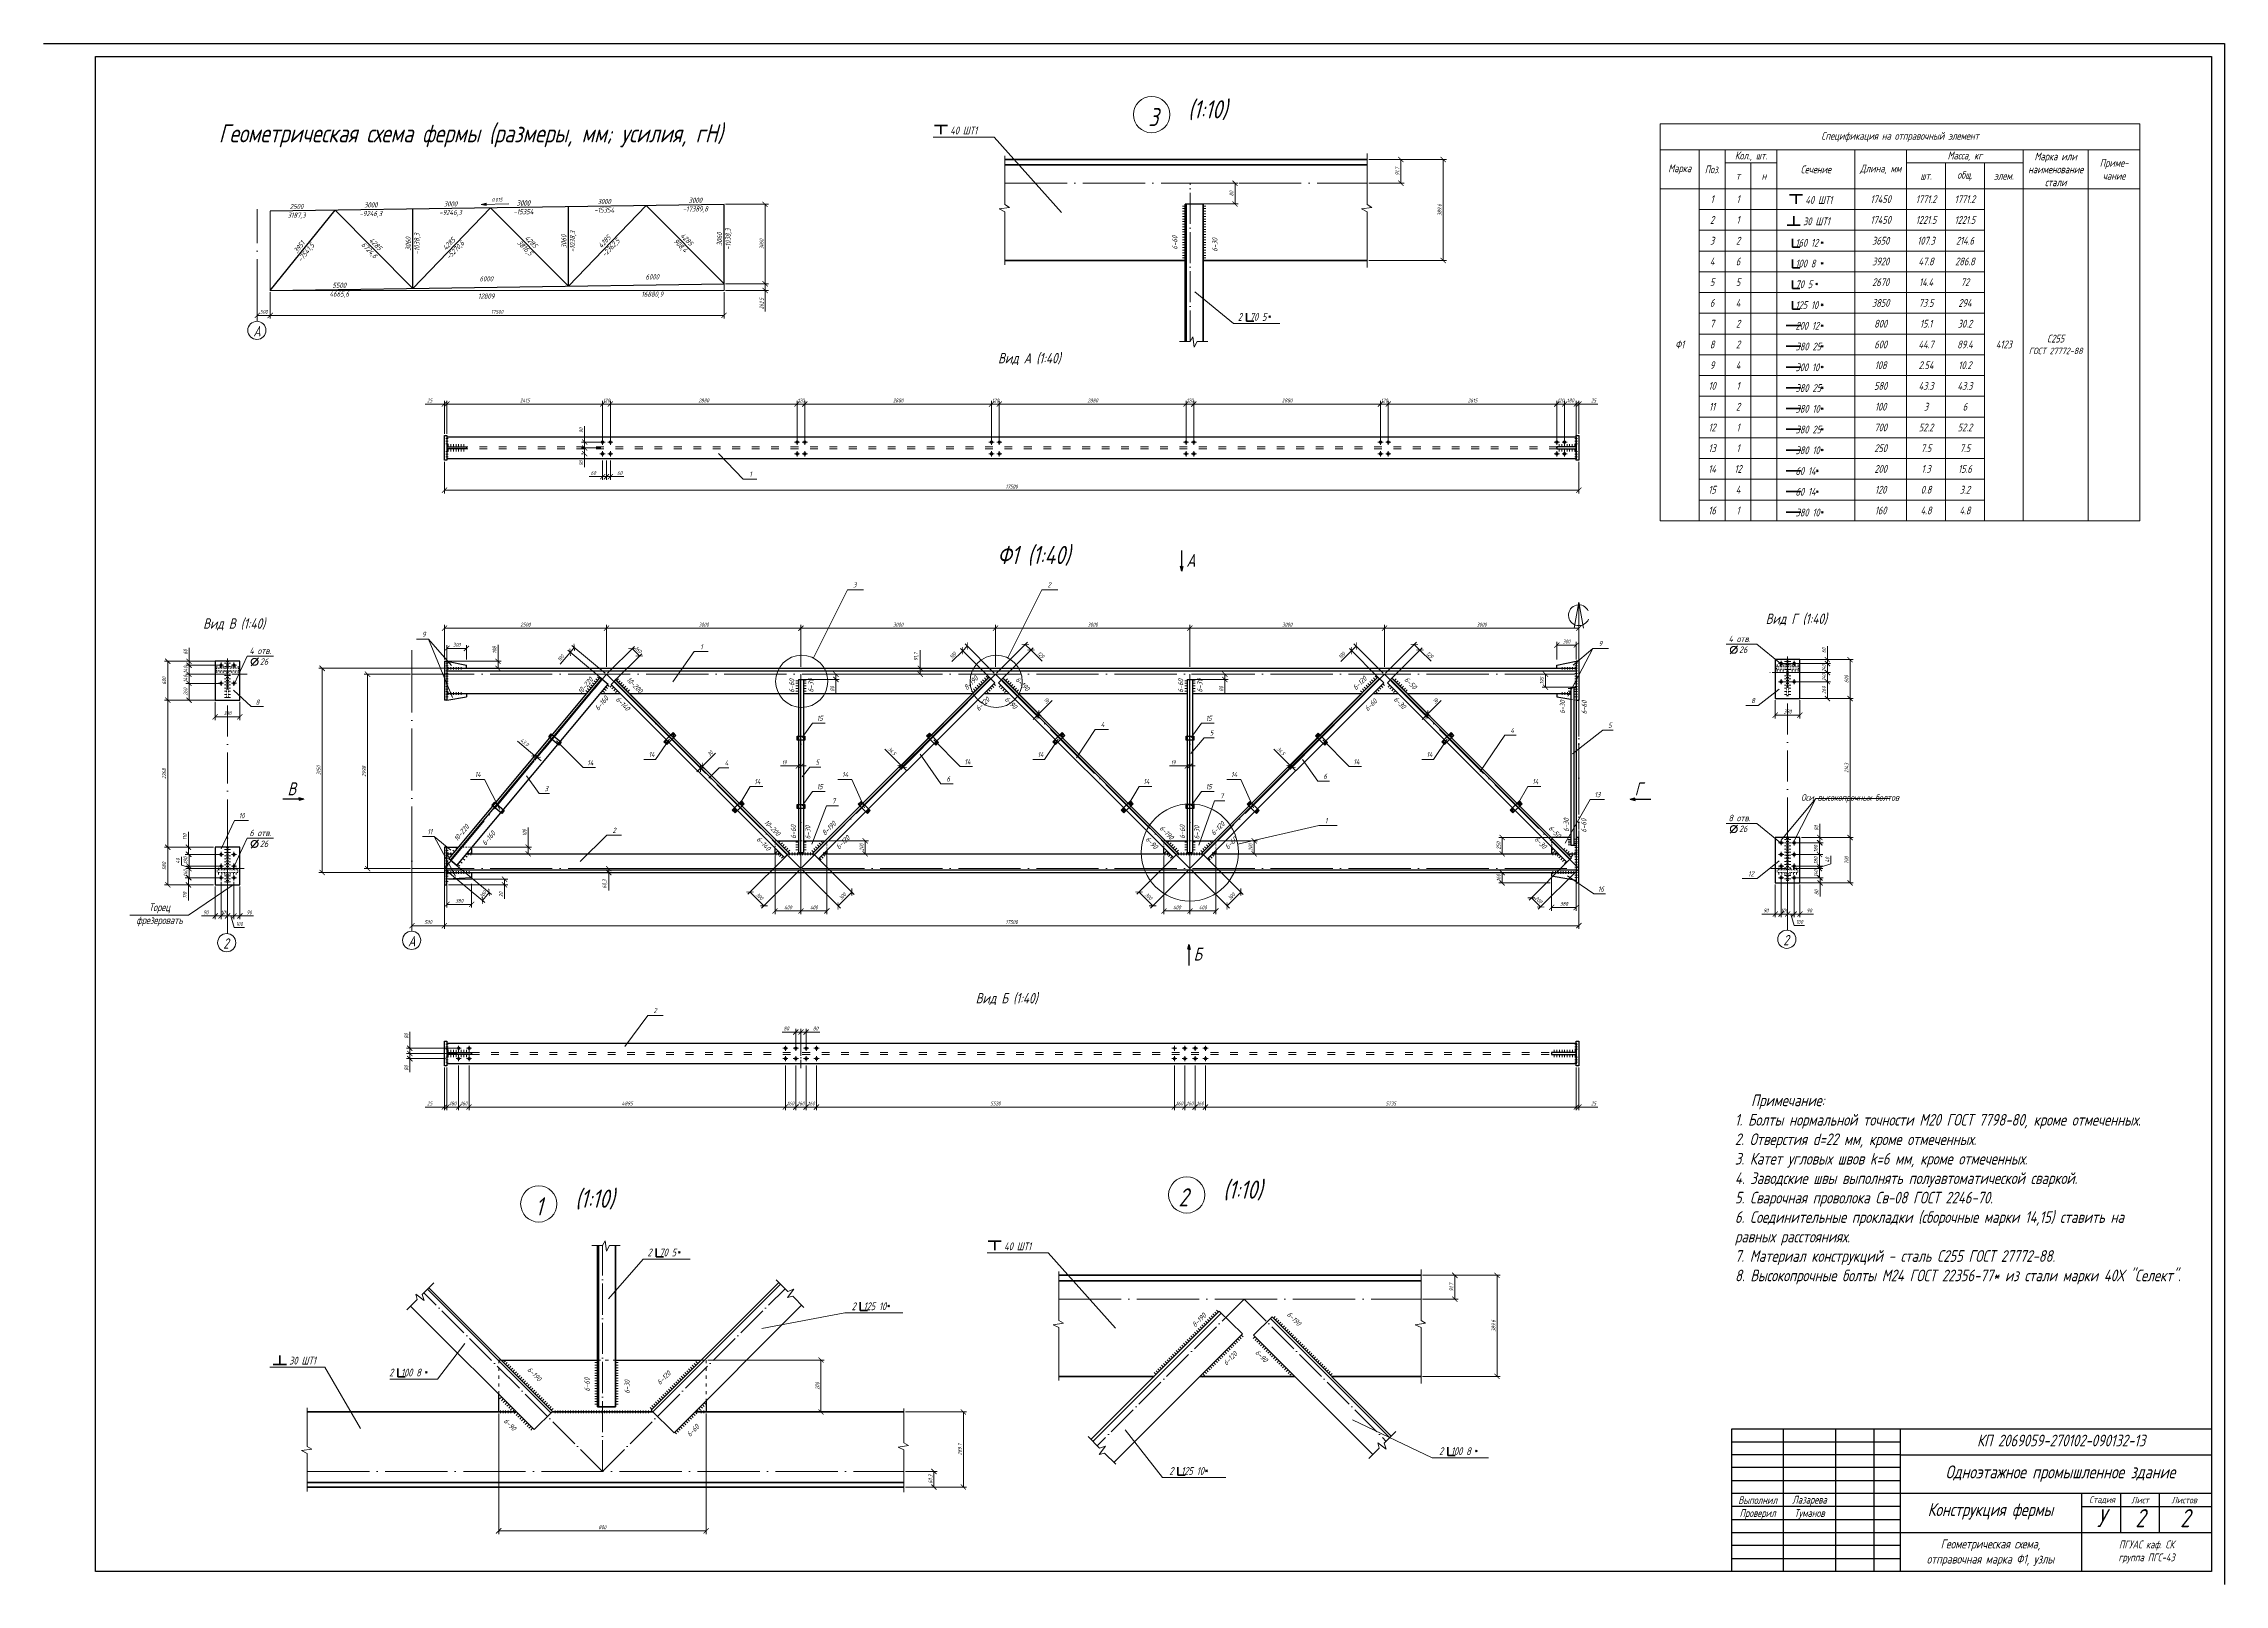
# Model space of a CAD drawing. Header units: millimetres. Extents: x 1665 to 4316, y 443 to 1647.
# Drawn here: x 2506 to 3347, y 1053 to 1647 of the extents above; entities that cross this region are included whole.
import ezdxf

# ---------------------------------------------------------------- set-up
doc = ezdxf.new("R2010")
doc.units = ezdxf.units.MM
for name, pattern in [('ACAD_ISO03W100', [30, 12, -18]), ('ACAD_ISO04W100', [30, 24, -3, 0, -3]), ('ACAD_ISO10W100', [18, 12, -3, 0, -3])]:
    doc.linetypes.add(name, pattern=pattern)
doc.layers.get('0').update_dxf_attribs({"lineweight": 18})
doc.layers.add('заголовок', color=2, linetype='Continuous', lineweight=30)
doc.layers.add('Рамка', color=2, linetype='Continuous')
doc.styles.get("Standard").update_dxf_attribs({"font": 'romans.shx', "width": 0.75, "oblique": 15, "height": 1.5})
doc.dimstyles.new('ISO-25', dxfattribs={"dimtxt": 1.5, "dimasz": 2, "dimexe": 1.25, "dimexo": 0.625, "dimtad": 1, "dimtxsty": 'Standard', "dimblk": 'ARCHTICK', "dimcen": 2.5, "dimadec": 0, "dimazin": 0, "dimtfac": 1, "dimtmove": 0, "dimatfit": 3, "dimldrblk": 'NONE', "dimfxl": 1, "dimlwd": 18, "dimlwe": 18, "dimarcsym": 0})

# ---------------------------------------------------------------- blocks, each defined once
blk = doc.blocks.new('_ArchTick')
at = {"color": 0, "linetype": 'ByBlock', "const_width": 0.15}
blk.add_lwpolyline([(-0.5, -0.5), (0.5, 0.5)], dxfattribs=at)
blk = doc.blocks.new('*D82')
at = {"color": 0, "lineweight": 18, "transparency": 16777216}
for p, q in [((2661.58, 1496.47), (2661.58, 1509.26)), ((2661.58, 1508.01), (2721.58, 1508.01)), ((2721.58, 1493.97), (2721.58, 1509.26))]:
    blk.add_line(p, q, dxfattribs=at)
at = {"layer": 'Defpoints', "color": 0, "transparency": 16777216}
for p in [(2721.58, 1508.01), (2661.58, 1495.84), (2721.58, 1493.34)]:
    blk.add_point(p, dxfattribs=at)
at = {"color": 0, "lineweight": 18, "transparency": 16777216, "xscale": 2, "yscale": 2, "zscale": 2, "rotation": 180}
blk.add_blockref('_ArchTick', (2661.58, 1508.01), dxfattribs=at)
at = {"color": 0, "lineweight": 18, "transparency": 16777216, "xscale": 2, "yscale": 2, "zscale": 2}
blk.add_blockref('_ArchTick', (2721.58, 1508.01), dxfattribs=at)
at = {"color": 0, "transparency": 16777216, "insert": (2691.58, 1509.39), "char_height": 1.5, "attachment_point": 5}
blk.add_mtext('2415', dxfattribs=at)
blk = doc.blocks.new('_None')
blk = doc.blocks.new('*D83')
at = {"color": 0, "lineweight": 18, "transparency": 16777216}
for p, q in [((2724.58, 1493.97), (2724.58, 1509.26)), ((2724.58, 1508.01), (2796.58, 1508.01)), ((2796.58, 1494.47), (2796.58, 1509.26))]:
    blk.add_line(p, q, dxfattribs=at)
at = {"layer": 'Defpoints', "color": 0, "transparency": 16777216}
for p in [(2796.58, 1508.01), (2724.58, 1493.34), (2796.58, 1493.84)]:
    blk.add_point(p, dxfattribs=at)
at = {"color": 0, "lineweight": 18, "transparency": 16777216, "xscale": 2, "yscale": 2, "zscale": 2, "rotation": 180}
blk.add_blockref('_ArchTick', (2724.58, 1508.01), dxfattribs=at)
at = {"color": 0, "lineweight": 18, "transparency": 16777216, "xscale": 2, "yscale": 2, "zscale": 2}
blk.add_blockref('_ArchTick', (2796.58, 1508.01), dxfattribs=at)
at = {"color": 0, "transparency": 16777216, "insert": (2760.58, 1509.39), "char_height": 1.5, "attachment_point": 5}
blk.add_mtext('2880', dxfattribs=at)
blk = doc.blocks.new('*D84')
at = {"color": 0, "lineweight": 18, "transparency": 16777216}
for p, q in [((2721.58, 1493.97), (2721.58, 1509.26)), ((2721.58, 1508.01), (2724.58, 1508.01)), ((2724.58, 1493.97), (2724.58, 1509.26))]:
    blk.add_line(p, q, dxfattribs=at)
at = {"layer": 'Defpoints', "color": 0, "transparency": 16777216}
for p in [(2724.58, 1508.01), (2721.58, 1493.34), (2724.58, 1493.34)]:
    blk.add_point(p, dxfattribs=at)
at = {"color": 0, "lineweight": 18, "transparency": 16777216, "xscale": 2, "yscale": 2, "zscale": 2, "rotation": 180}
blk.add_blockref('_ArchTick', (2721.58, 1508.01), dxfattribs=at)
at = {"color": 0, "lineweight": 18, "transparency": 16777216, "xscale": 2, "yscale": 2, "zscale": 2}
blk.add_blockref('_ArchTick', (2724.58, 1508.01), dxfattribs=at)
at = {"color": 0, "transparency": 16777216, "insert": (2723.08, 1509.39), "char_height": 1.5, "attachment_point": 5}
blk.add_mtext('120', dxfattribs=at)
blk = doc.blocks.new('*D85')
at = {"color": 0, "lineweight": 18, "transparency": 16777216}
for p, q in [((2799.58, 1493.97), (2799.58, 1509.26)), ((2799.58, 1508.01), (2871.58, 1508.01)), ((2871.58, 1494.47), (2871.58, 1509.26))]:
    blk.add_line(p, q, dxfattribs=at)
at = {"layer": 'Defpoints', "color": 0, "transparency": 16777216}
for p in [(2871.58, 1508.01), (2799.58, 1493.34), (2871.58, 1493.84)]:
    blk.add_point(p, dxfattribs=at)
at = {"color": 0, "lineweight": 18, "transparency": 16777216, "xscale": 2, "yscale": 2, "zscale": 2, "rotation": 180}
blk.add_blockref('_ArchTick', (2799.58, 1508.01), dxfattribs=at)
at = {"color": 0, "lineweight": 18, "transparency": 16777216, "xscale": 2, "yscale": 2, "zscale": 2}
blk.add_blockref('_ArchTick', (2871.58, 1508.01), dxfattribs=at)
at = {"color": 0, "transparency": 16777216, "insert": (2835.58, 1509.39), "char_height": 1.5, "attachment_point": 5}
blk.add_mtext('2880', dxfattribs=at)
blk = doc.blocks.new('*D86')
at = {"color": 0, "lineweight": 18, "transparency": 16777216}
for p, q in [((2796.58, 1493.97), (2796.58, 1509.26)), ((2796.58, 1508.01), (2799.58, 1508.01)), ((2799.58, 1493.97), (2799.58, 1509.26))]:
    blk.add_line(p, q, dxfattribs=at)
at = {"layer": 'Defpoints', "color": 0, "transparency": 16777216}
for p in [(2799.58, 1508.01), (2796.58, 1493.34), (2799.58, 1493.34)]:
    blk.add_point(p, dxfattribs=at)
at = {"color": 0, "lineweight": 18, "transparency": 16777216, "xscale": 2, "yscale": 2, "zscale": 2, "rotation": 180}
blk.add_blockref('_ArchTick', (2796.58, 1508.01), dxfattribs=at)
at = {"color": 0, "lineweight": 18, "transparency": 16777216, "xscale": 2, "yscale": 2, "zscale": 2}
blk.add_blockref('_ArchTick', (2799.58, 1508.01), dxfattribs=at)
at = {"color": 0, "transparency": 16777216, "insert": (2798.08, 1509.39), "char_height": 1.5, "attachment_point": 5}
blk.add_mtext('120', dxfattribs=at)
blk = doc.blocks.new('*D87')
at = {"color": 0, "lineweight": 18, "transparency": 16777216}
for p, q in [((2874.58, 1493.97), (2874.58, 1509.26)), ((2874.58, 1508.01), (2946.58, 1508.01)), ((2946.58, 1494.47), (2946.58, 1509.26))]:
    blk.add_line(p, q, dxfattribs=at)
at = {"layer": 'Defpoints', "color": 0, "transparency": 16777216}
for p in [(2946.58, 1508.01), (2874.58, 1493.34), (2946.58, 1493.84)]:
    blk.add_point(p, dxfattribs=at)
at = {"color": 0, "lineweight": 18, "transparency": 16777216, "xscale": 2, "yscale": 2, "zscale": 2, "rotation": 180}
blk.add_blockref('_ArchTick', (2874.58, 1508.01), dxfattribs=at)
at = {"color": 0, "lineweight": 18, "transparency": 16777216, "xscale": 2, "yscale": 2, "zscale": 2}
blk.add_blockref('_ArchTick', (2946.58, 1508.01), dxfattribs=at)
at = {"color": 0, "transparency": 16777216, "insert": (2910.58, 1509.39), "char_height": 1.5, "attachment_point": 5}
blk.add_mtext('2880', dxfattribs=at)
blk = doc.blocks.new('*D88')
at = {"color": 0, "lineweight": 18, "transparency": 16777216}
for p, q in [((2871.58, 1493.97), (2871.58, 1509.26)), ((2871.58, 1508.01), (2874.58, 1508.01)), ((2874.58, 1493.97), (2874.58, 1509.26))]:
    blk.add_line(p, q, dxfattribs=at)
at = {"layer": 'Defpoints', "color": 0, "transparency": 16777216}
for p in [(2874.58, 1508.01), (2871.58, 1493.34), (2874.58, 1493.34)]:
    blk.add_point(p, dxfattribs=at)
at = {"color": 0, "lineweight": 18, "transparency": 16777216, "xscale": 2, "yscale": 2, "zscale": 2, "rotation": 180}
blk.add_blockref('_ArchTick', (2871.58, 1508.01), dxfattribs=at)
at = {"color": 0, "lineweight": 18, "transparency": 16777216, "xscale": 2, "yscale": 2, "zscale": 2}
blk.add_blockref('_ArchTick', (2874.58, 1508.01), dxfattribs=at)
at = {"color": 0, "transparency": 16777216, "insert": (2873.08, 1509.39), "char_height": 1.5, "attachment_point": 5}
blk.add_mtext('120', dxfattribs=at)
blk = doc.blocks.new('*D89')
at = {"color": 0, "lineweight": 18, "transparency": 16777216}
for p, q in [((2949.58, 1493.97), (2949.58, 1509.26)), ((2949.58, 1508.01), (3021.58, 1508.01)), ((3021.58, 1494.47), (3021.58, 1509.26))]:
    blk.add_line(p, q, dxfattribs=at)
at = {"layer": 'Defpoints', "color": 0, "transparency": 16777216}
for p in [(3021.58, 1508.01), (2949.58, 1493.34), (3021.58, 1493.84)]:
    blk.add_point(p, dxfattribs=at)
at = {"color": 0, "lineweight": 18, "transparency": 16777216, "xscale": 2, "yscale": 2, "zscale": 2, "rotation": 180}
blk.add_blockref('_ArchTick', (2949.58, 1508.01), dxfattribs=at)
at = {"color": 0, "lineweight": 18, "transparency": 16777216, "xscale": 2, "yscale": 2, "zscale": 2}
blk.add_blockref('_ArchTick', (3021.58, 1508.01), dxfattribs=at)
at = {"color": 0, "transparency": 16777216, "insert": (2985.58, 1509.39), "char_height": 1.5, "attachment_point": 5}
blk.add_mtext('2880', dxfattribs=at)
blk = doc.blocks.new('*D90')
at = {"color": 0, "lineweight": 18, "transparency": 16777216}
for p, q in [((2946.58, 1493.97), (2946.58, 1509.26)), ((2946.58, 1508.01), (2949.58, 1508.01)), ((2949.58, 1493.97), (2949.58, 1509.26))]:
    blk.add_line(p, q, dxfattribs=at)
at = {"layer": 'Defpoints', "color": 0, "transparency": 16777216}
for p in [(2949.58, 1508.01), (2946.58, 1493.34), (2949.58, 1493.34)]:
    blk.add_point(p, dxfattribs=at)
at = {"color": 0, "lineweight": 18, "transparency": 16777216, "xscale": 2, "yscale": 2, "zscale": 2, "rotation": 180}
blk.add_blockref('_ArchTick', (2946.58, 1508.01), dxfattribs=at)
at = {"color": 0, "lineweight": 18, "transparency": 16777216, "xscale": 2, "yscale": 2, "zscale": 2}
blk.add_blockref('_ArchTick', (2949.58, 1508.01), dxfattribs=at)
at = {"color": 0, "transparency": 16777216, "insert": (2948.08, 1509.39), "char_height": 1.5, "attachment_point": 5}
blk.add_mtext('120', dxfattribs=at)
blk = doc.blocks.new('*D91')
at = {"color": 0, "lineweight": 18, "transparency": 16777216}
for p, q in [((3024.58, 1493.97), (3024.58, 1509.26)), ((3024.58, 1508.01), (3089.58, 1508.01)), ((3089.58, 1493.97), (3089.58, 1509.26))]:
    blk.add_line(p, q, dxfattribs=at)
at = {"layer": 'Defpoints', "color": 0, "transparency": 16777216}
for p in [(3089.58, 1508.01), (3024.58, 1493.34), (3089.58, 1493.34)]:
    blk.add_point(p, dxfattribs=at)
at = {"color": 0, "lineweight": 18, "transparency": 16777216, "xscale": 2, "yscale": 2, "zscale": 2, "rotation": 180}
blk.add_blockref('_ArchTick', (3024.58, 1508.01), dxfattribs=at)
at = {"color": 0, "lineweight": 18, "transparency": 16777216, "xscale": 2, "yscale": 2, "zscale": 2}
blk.add_blockref('_ArchTick', (3089.58, 1508.01), dxfattribs=at)
at = {"color": 0, "transparency": 16777216, "insert": (3057.08, 1509.39), "char_height": 1.5, "attachment_point": 5}
blk.add_mtext('2615', dxfattribs=at)
blk = doc.blocks.new('*D92')
at = {"color": 0, "lineweight": 18, "transparency": 16777216}
for p, q in [((3021.58, 1493.97), (3021.58, 1509.26)), ((3021.58, 1508.01), (3024.58, 1508.01)), ((3024.58, 1493.97), (3024.58, 1509.26))]:
    blk.add_line(p, q, dxfattribs=at)
at = {"layer": 'Defpoints', "color": 0, "transparency": 16777216}
for p in [(3024.58, 1508.01), (3021.58, 1493.34), (3024.58, 1493.34)]:
    blk.add_point(p, dxfattribs=at)
at = {"color": 0, "lineweight": 18, "transparency": 16777216, "xscale": 2, "yscale": 2, "zscale": 2, "rotation": 180}
blk.add_blockref('_ArchTick', (3021.58, 1508.01), dxfattribs=at)
at = {"color": 0, "lineweight": 18, "transparency": 16777216, "xscale": 2, "yscale": 2, "zscale": 2}
blk.add_blockref('_ArchTick', (3024.58, 1508.01), dxfattribs=at)
at = {"color": 0, "transparency": 16777216, "insert": (3023.08, 1509.39), "char_height": 1.5, "attachment_point": 5}
blk.add_mtext('120', dxfattribs=at)
blk = doc.blocks.new('*D93')
at = {"color": 0, "lineweight": 18, "transparency": 16777216}
for p, q in [((2660.58, 1508.01), (2653.21, 1508.01)), ((2660.58, 1496.47), (2660.58, 1509.26)), ((2661.58, 1508.01), (2660.58, 1508.01)), ((2661.58, 1496.47), (2661.58, 1509.26)), ((2661.58, 1508.01), (2663.58, 1508.01))]:
    blk.add_line(p, q, dxfattribs=at)
at = {"layer": 'Defpoints', "color": 0, "transparency": 16777216}
for p in [(2660.58, 1508.01), (2660.58, 1495.84), (2661.58, 1495.84)]:
    blk.add_point(p, dxfattribs=at)
at = {"color": 0, "lineweight": 18, "transparency": 16777216, "xscale": 2, "yscale": 2, "zscale": 2}
blk.add_blockref('_ArchTick', (2660.58, 1508.01), dxfattribs=at)
at = {"color": 0, "lineweight": 18, "transparency": 16777216, "xscale": 2, "yscale": 2, "zscale": 2, "rotation": 180}
blk.add_blockref('_ArchTick', (2661.58, 1508.01), dxfattribs=at)
at = {"color": 0, "transparency": 16777216, "insert": (2654.9, 1509.39), "char_height": 1.5, "attachment_point": 5}
blk.add_mtext('25', dxfattribs=at)
blk = doc.blocks.new('*D94')
at = {"color": 0, "lineweight": 18, "transparency": 16777216}
for p, q in [((3089.58, 1493.97), (3089.58, 1509.26)), ((3089.58, 1508.01), (3092.58, 1508.01)), ((3092.58, 1493.97), (3092.58, 1509.26))]:
    blk.add_line(p, q, dxfattribs=at)
at = {"layer": 'Defpoints', "color": 0, "transparency": 16777216}
for p in [(3092.58, 1508.01), (3089.58, 1493.34), (3092.58, 1493.34)]:
    blk.add_point(p, dxfattribs=at)
at = {"color": 0, "lineweight": 18, "transparency": 16777216, "xscale": 2, "yscale": 2, "zscale": 2, "rotation": 180}
blk.add_blockref('_ArchTick', (3089.58, 1508.01), dxfattribs=at)
at = {"color": 0, "lineweight": 18, "transparency": 16777216, "xscale": 2, "yscale": 2, "zscale": 2}
blk.add_blockref('_ArchTick', (3092.58, 1508.01), dxfattribs=at)
at = {"color": 0, "transparency": 16777216, "insert": (3091.08, 1509.39), "char_height": 1.5, "attachment_point": 5}
blk.add_mtext('120', dxfattribs=at)
blk = doc.blocks.new('*D95')
at = {"color": 0, "lineweight": 18, "transparency": 16777216}
for p, q in [((3092.58, 1493.97), (3092.58, 1509.26)), ((3092.58, 1508.01), (3097.08, 1508.01)), ((3097.08, 1493.97), (3097.08, 1509.26))]:
    blk.add_line(p, q, dxfattribs=at)
at = {"layer": 'Defpoints', "color": 0, "transparency": 16777216}
for p in [(3097.08, 1508.01), (3092.58, 1493.34), (3097.08, 1493.34)]:
    blk.add_point(p, dxfattribs=at)
at = {"color": 0, "lineweight": 18, "transparency": 16777216, "xscale": 2, "yscale": 2, "zscale": 2, "rotation": 180}
blk.add_blockref('_ArchTick', (3092.58, 1508.01), dxfattribs=at)
at = {"color": 0, "lineweight": 18, "transparency": 16777216, "xscale": 2, "yscale": 2, "zscale": 2}
blk.add_blockref('_ArchTick', (3097.08, 1508.01), dxfattribs=at)
at = {"color": 0, "transparency": 16777216, "insert": (3094.83, 1509.39), "char_height": 1.5, "attachment_point": 5}
blk.add_mtext('180', dxfattribs=at)
blk = doc.blocks.new('*D96')
at = {"color": 0, "lineweight": 18, "transparency": 16777216}
for p, q in [((3097.08, 1508.01), (3095.08, 1508.01)), ((3097.08, 1496.47), (3097.08, 1509.26)), ((3097.08, 1508.01), (3098.08, 1508.01)), ((3098.08, 1496.47), (3098.08, 1509.26)), ((3098.08, 1508.01), (3105.45, 1508.01))]:
    blk.add_line(p, q, dxfattribs=at)
at = {"layer": 'Defpoints', "color": 0, "transparency": 16777216}
for p in [(3098.08, 1508.01), (3097.08, 1495.84), (3098.08, 1495.84)]:
    blk.add_point(p, dxfattribs=at)
at = {"color": 0, "lineweight": 18, "transparency": 16777216, "xscale": 2, "yscale": 2, "zscale": 2}
blk.add_blockref('_ArchTick', (3097.08, 1508.01), dxfattribs=at)
at = {"color": 0, "lineweight": 18, "transparency": 16777216, "xscale": 2, "yscale": 2, "zscale": 2, "rotation": 180}
blk.add_blockref('_ArchTick', (3098.08, 1508.01), dxfattribs=at)
at = {"color": 0, "transparency": 16777216, "insert": (3103.76, 1509.39), "char_height": 1.5, "attachment_point": 5}
blk.add_mtext('25', dxfattribs=at)
blk = doc.blocks.new('*D97')
at = {"color": 0, "lineweight": 18, "transparency": 16777216}
for p, q in [((2660.58, 1485.72), (2660.58, 1473.55)), ((3098.08, 1485.72), (3098.08, 1473.55)), ((2660.58, 1474.8), (3098.08, 1474.8))]:
    blk.add_line(p, q, dxfattribs=at)
at = {"layer": 'Defpoints', "color": 0, "transparency": 16777216}
for p in [(2660.58, 1486.34), (3098.08, 1486.34), (3098.08, 1474.8)]:
    blk.add_point(p, dxfattribs=at)
at = {"color": 0, "lineweight": 18, "transparency": 16777216, "xscale": 2, "yscale": 2, "zscale": 2, "rotation": 180}
blk.add_blockref('_ArchTick', (2660.58, 1474.8), dxfattribs=at)
at = {"color": 0, "lineweight": 18, "transparency": 16777216, "xscale": 2, "yscale": 2, "zscale": 2}
blk.add_blockref('_ArchTick', (3098.08, 1474.8), dxfattribs=at)
at = {"color": 0, "transparency": 16777216, "insert": (2879.33, 1476.17), "char_height": 1.5, "attachment_point": 5}
blk.add_mtext('17500', dxfattribs=at)
blk = doc.blocks.new('*D98')
at = {"color": 0, "lineweight": 18, "transparency": 16777216}
for p, q in [((2723.08, 1486.22), (2723.08, 1478.76)), ((2724.58, 1486.22), (2724.58, 1478.76)), ((2723.08, 1480.01), (2724.58, 1480.01)), ((2724.58, 1480.01), (2729.76, 1480.01))]:
    blk.add_line(p, q, dxfattribs=at)
at = {"layer": 'Defpoints', "color": 0, "transparency": 16777216}
for p in [(2723.08, 1486.84), (2724.58, 1486.84), (2724.58, 1480.01)]:
    blk.add_point(p, dxfattribs=at)
at = {"color": 0, "lineweight": 18, "transparency": 16777216, "xscale": 2, "yscale": 2, "zscale": 2, "rotation": 180}
blk.add_blockref('_ArchTick', (2723.08, 1480.01), dxfattribs=at)
at = {"color": 0, "lineweight": 18, "transparency": 16777216, "xscale": 2, "yscale": 2, "zscale": 2}
blk.add_blockref('_ArchTick', (2724.58, 1480.01), dxfattribs=at)
at = {"color": 0, "transparency": 16777216, "insert": (2728.17, 1481.39), "char_height": 1.5, "attachment_point": 5}
blk.add_mtext('60', dxfattribs=at)
blk = doc.blocks.new('*D99')
at = {"color": 0, "lineweight": 18, "transparency": 16777216}
for p, q in [((2721.58, 1486.22), (2721.58, 1478.76)), ((2723.08, 1486.22), (2723.08, 1478.76)), ((2721.58, 1480.01), (2716.4, 1480.01)), ((2723.08, 1480.01), (2721.58, 1480.01))]:
    blk.add_line(p, q, dxfattribs=at)
at = {"layer": 'Defpoints', "color": 0, "transparency": 16777216}
for p in [(2721.58, 1486.84), (2723.08, 1486.84), (2721.58, 1480.01)]:
    blk.add_point(p, dxfattribs=at)
at = {"color": 0, "lineweight": 18, "transparency": 16777216, "xscale": 2, "yscale": 2, "zscale": 2, "rotation": 180}
blk.add_blockref('_ArchTick', (2721.58, 1480.01), dxfattribs=at)
at = {"color": 0, "lineweight": 18, "transparency": 16777216, "xscale": 2, "yscale": 2, "zscale": 2}
blk.add_blockref('_ArchTick', (2723.08, 1480.01), dxfattribs=at)
at = {"color": 0, "transparency": 16777216, "insert": (2717.99, 1481.39), "char_height": 1.5, "attachment_point": 5}
blk.add_mtext('60', dxfattribs=at)
blk = doc.blocks.new('*D100')
at = {"color": 0, "lineweight": 18, "transparency": 16777216}
for p, q in [((2660.58, 1409.46), (2660.58, 1422.84)), ((2660.58, 1421.59), (2723.08, 1421.59)), ((2723.08, 1409.46), (2723.08, 1422.84))]:
    blk.add_line(p, q, dxfattribs=at)
at = {"layer": 'Defpoints', "color": 0, "transparency": 16777216}
for p in [(2723.08, 1421.59), (2660.58, 1408.83), (2723.08, 1408.83)]:
    blk.add_point(p, dxfattribs=at)
at = {"color": 0, "lineweight": 18, "transparency": 16777216, "xscale": 2, "yscale": 2, "zscale": 2, "rotation": 180}
blk.add_blockref('_ArchTick', (2660.58, 1421.59), dxfattribs=at)
at = {"color": 0, "lineweight": 18, "transparency": 16777216, "xscale": 2, "yscale": 2, "zscale": 2}
blk.add_blockref('_ArchTick', (2723.08, 1421.59), dxfattribs=at)
at = {"color": 0, "transparency": 16777216, "insert": (2691.83, 1422.96), "char_height": 1.5, "attachment_point": 5}
blk.add_mtext('2500', dxfattribs=at)
blk = doc.blocks.new('*D101')
at = {"color": 0, "lineweight": 18, "transparency": 16777216}
for p, q in [((2723.08, 1406.75), (2723.08, 1422.84)), ((2723.08, 1421.59), (2798.08, 1421.59)), ((2798.08, 1406.75), (2798.08, 1422.84))]:
    blk.add_line(p, q, dxfattribs=at)
at = {"layer": 'Defpoints', "color": 0, "transparency": 16777216}
for p in [(2798.08, 1421.59), (2723.08, 1406.12), (2798.08, 1406.12)]:
    blk.add_point(p, dxfattribs=at)
at = {"color": 0, "lineweight": 18, "transparency": 16777216, "xscale": 2, "yscale": 2, "zscale": 2, "rotation": 180}
blk.add_blockref('_ArchTick', (2723.08, 1421.59), dxfattribs=at)
at = {"color": 0, "lineweight": 18, "transparency": 16777216, "xscale": 2, "yscale": 2, "zscale": 2}
blk.add_blockref('_ArchTick', (2798.08, 1421.59), dxfattribs=at)
at = {"color": 0, "transparency": 16777216, "insert": (2760.58, 1422.96), "char_height": 1.5, "attachment_point": 5}
blk.add_mtext('3000', dxfattribs=at)
blk = doc.blocks.new('*D102')
at = {"color": 0, "lineweight": 18, "transparency": 16777216}
for p, q in [((2798.08, 1406.75), (2798.08, 1422.84)), ((2798.08, 1421.59), (2873.08, 1421.59)), ((2873.08, 1406.75), (2873.08, 1422.84))]:
    blk.add_line(p, q, dxfattribs=at)
at = {"layer": 'Defpoints', "color": 0, "transparency": 16777216}
for p in [(2873.08, 1421.59), (2798.08, 1406.12), (2873.08, 1406.12)]:
    blk.add_point(p, dxfattribs=at)
at = {"color": 0, "lineweight": 18, "transparency": 16777216, "xscale": 2, "yscale": 2, "zscale": 2, "rotation": 180}
blk.add_blockref('_ArchTick', (2798.08, 1421.59), dxfattribs=at)
at = {"color": 0, "lineweight": 18, "transparency": 16777216, "xscale": 2, "yscale": 2, "zscale": 2}
blk.add_blockref('_ArchTick', (2873.08, 1421.59), dxfattribs=at)
at = {"color": 0, "transparency": 16777216, "insert": (2835.58, 1422.96), "char_height": 1.5, "attachment_point": 5}
blk.add_mtext('3000', dxfattribs=at)
blk = doc.blocks.new('*D103')
at = {"color": 0, "lineweight": 18, "transparency": 16777216}
for p, q in [((2873.08, 1406.75), (2873.08, 1422.84)), ((2873.08, 1421.59), (2948.08, 1421.59)), ((2948.08, 1406.75), (2948.08, 1422.84))]:
    blk.add_line(p, q, dxfattribs=at)
at = {"layer": 'Defpoints', "color": 0, "transparency": 16777216}
for p in [(2948.08, 1421.59), (2873.08, 1406.12), (2948.08, 1406.12)]:
    blk.add_point(p, dxfattribs=at)
at = {"color": 0, "lineweight": 18, "transparency": 16777216, "xscale": 2, "yscale": 2, "zscale": 2, "rotation": 180}
blk.add_blockref('_ArchTick', (2873.08, 1421.59), dxfattribs=at)
at = {"color": 0, "lineweight": 18, "transparency": 16777216, "xscale": 2, "yscale": 2, "zscale": 2}
blk.add_blockref('_ArchTick', (2948.08, 1421.59), dxfattribs=at)
at = {"color": 0, "transparency": 16777216, "insert": (2910.58, 1422.96), "char_height": 1.5, "attachment_point": 5}
blk.add_mtext('3000', dxfattribs=at)
blk = doc.blocks.new('*D104')
at = {"color": 0, "lineweight": 18, "transparency": 16777216}
for p, q in [((2948.08, 1406.75), (2948.08, 1422.84)), ((2948.08, 1421.59), (3023.08, 1421.59)), ((3023.08, 1406.75), (3023.08, 1422.84))]:
    blk.add_line(p, q, dxfattribs=at)
at = {"layer": 'Defpoints', "color": 0, "transparency": 16777216}
for p in [(3023.08, 1421.59), (2948.08, 1406.12), (3023.08, 1406.12)]:
    blk.add_point(p, dxfattribs=at)
at = {"color": 0, "lineweight": 18, "transparency": 16777216, "xscale": 2, "yscale": 2, "zscale": 2, "rotation": 180}
blk.add_blockref('_ArchTick', (2948.08, 1421.59), dxfattribs=at)
at = {"color": 0, "lineweight": 18, "transparency": 16777216, "xscale": 2, "yscale": 2, "zscale": 2}
blk.add_blockref('_ArchTick', (3023.08, 1421.59), dxfattribs=at)
at = {"color": 0, "transparency": 16777216, "insert": (2985.58, 1422.96), "char_height": 1.5, "attachment_point": 5}
blk.add_mtext('3000', dxfattribs=at)
blk = doc.blocks.new('*D105')
at = {"color": 0, "lineweight": 18, "transparency": 16777216}
for p, q in [((3023.08, 1406.75), (3023.08, 1422.84)), ((3023.08, 1421.59), (3098.08, 1421.59)), ((3098.08, 1406.75), (3098.08, 1422.84))]:
    blk.add_line(p, q, dxfattribs=at)
at = {"layer": 'Defpoints', "color": 0, "transparency": 16777216}
for p in [(3098.08, 1421.59), (3023.08, 1406.12), (3098.08, 1406.12)]:
    blk.add_point(p, dxfattribs=at)
at = {"color": 0, "lineweight": 18, "transparency": 16777216, "xscale": 2, "yscale": 2, "zscale": 2, "rotation": 180}
blk.add_blockref('_ArchTick', (3023.08, 1421.59), dxfattribs=at)
at = {"color": 0, "lineweight": 18, "transparency": 16777216, "xscale": 2, "yscale": 2, "zscale": 2}
blk.add_blockref('_ArchTick', (3098.08, 1421.59), dxfattribs=at)
at = {"color": 0, "transparency": 16777216, "insert": (3060.58, 1422.96), "char_height": 1.5, "attachment_point": 5}
blk.add_mtext('3000', dxfattribs=at)
blk = doc.blocks.new('*D106')
at = {"color": 0, "lineweight": 18, "transparency": 16777216}
for p, q in [((2721.01, 1402.32), (2708.12, 1413.07)), ((2710.67, 1414.18), (2709.08, 1412.27)), ((2722.6, 1404.23), (2709.71, 1414.98)), ((2709.08, 1412.27), (2705.24, 1407.67))]:
    blk.add_line(p, q, dxfattribs=at)
at = {"layer": 'Defpoints', "color": 0, "transparency": 16777216}
for p in [(2709.08, 1412.27), (2721.49, 1401.92), (2723.08, 1403.83)]:
    blk.add_point(p, dxfattribs=at)
at = {"color": 0, "lineweight": 18, "transparency": 16777216, "xscale": 2, "yscale": 2, "zscale": 2}
for p, rotation in [((2709.08, 1412.27), 230.1756360130038), ((2710.67, 1414.18), 50.17563601300379)]:
    blk.add_blockref('_ArchTick', p, dxfattribs=dict(at, rotation=rotation))
at = {"color": 0, "transparency": 16777216, "insert": (2705.46, 1410.08), "char_height": 1.5, "attachment_point": 5, "rotation": 50.17564}
blk.add_mtext('100', dxfattribs=at)
blk = doc.blocks.new('*D107')
at = {"color": 0, "lineweight": 18, "transparency": 16777216}
for p, q in [((2723.52, 1404.27), (2733.83, 1414.59)), ((2732.94, 1413.7), (2735.78, 1410.87)), ((2726.35, 1401.45), (2736.66, 1411.76))]:
    blk.add_line(p, q, dxfattribs=at)
at = {"layer": 'Defpoints', "color": 0, "transparency": 16777216}
for p in [(2735.78, 1410.87), (2723.08, 1403.83), (2725.91, 1401)]:
    blk.add_point(p, dxfattribs=at)
at = {"color": 0, "lineweight": 18, "transparency": 16777216, "xscale": 2, "yscale": 2, "zscale": 2}
for p, rotation in [((2732.94, 1413.7), 135.0191049607834), ((2735.78, 1410.87), 315.0191049607834)]:
    blk.add_blockref('_ArchTick', p, dxfattribs=dict(at, rotation=rotation))
at = {"color": 0, "transparency": 16777216, "insert": (2735.33, 1413.26), "char_height": 1.5, "attachment_point": 5, "rotation": 315.0191}
blk.add_mtext('160', dxfattribs=at)
blk = doc.blocks.new('*D108')
at = {"color": 0, "lineweight": 18, "transparency": 16777216}
for p, q in [((2860.46, 1412.92), (2856.23, 1408.69)), ((2870.87, 1402.51), (2859.58, 1413.81)), ((2862.23, 1414.69), (2860.46, 1412.92)), ((2872.64, 1404.27), (2861.35, 1415.57))]:
    blk.add_line(p, q, dxfattribs=at)
at = {"layer": 'Defpoints', "color": 0, "transparency": 16777216}
for p in [(2860.46, 1412.92), (2871.31, 1402.07), (2873.08, 1403.83)]:
    blk.add_point(p, dxfattribs=at)
at = {"color": 0, "lineweight": 18, "transparency": 16777216, "xscale": 2, "yscale": 2, "zscale": 2}
for p, rotation in [((2860.46, 1412.92), 224.9808950392153), ((2862.23, 1414.69), 44.98089503921526)]:
    blk.add_blockref('_ArchTick', p, dxfattribs=dict(at, rotation=rotation))
at = {"color": 0, "transparency": 16777216, "insert": (2856.67, 1411.07), "char_height": 1.5, "attachment_point": 5, "rotation": 44.9809}
blk.add_mtext('100', dxfattribs=at)
blk = doc.blocks.new('*D109')
at = {"color": 0, "lineweight": 18, "transparency": 16777216}
for p, q in [((2873.52, 1404.27), (2885.48, 1416.24)), ((2875.73, 1402.06), (2887.69, 1414.03)), ((2884.6, 1415.36), (2886.81, 1413.15)), ((2886.81, 1413.15), (2891.06, 1408.9))]:
    blk.add_line(p, q, dxfattribs=at)
at = {"layer": 'Defpoints', "color": 0, "transparency": 16777216}
for p in [(2886.81, 1413.15), (2873.08, 1403.83), (2875.29, 1401.62)]:
    blk.add_point(p, dxfattribs=at)
at = {"color": 0, "lineweight": 18, "transparency": 16777216, "xscale": 2, "yscale": 2, "zscale": 2}
for p, rotation in [((2884.6, 1415.36), 135.0191049607847), ((2886.81, 1413.15), 315.0191049607847)]:
    blk.add_blockref('_ArchTick', p, dxfattribs=dict(at, rotation=rotation))
at = {"color": 0, "transparency": 16777216, "insert": (2890.61, 1411.29), "char_height": 1.5, "attachment_point": 5, "rotation": 315.0191}
blk.add_mtext('125', dxfattribs=at)
blk = doc.blocks.new('*D110')
at = {"color": 0, "lineweight": 18, "transparency": 16777216}
for p, q in [((3010.46, 1412.92), (3006.23, 1408.69)), ((3020.87, 1402.51), (3009.58, 1413.81)), ((3012.23, 1414.69), (3010.46, 1412.92)), ((3022.64, 1404.27), (3011.35, 1415.57))]:
    blk.add_line(p, q, dxfattribs=at)
at = {"layer": 'Defpoints', "color": 0, "transparency": 16777216}
for p in [(3010.46, 1412.92), (3021.31, 1402.07), (3023.08, 1403.83)]:
    blk.add_point(p, dxfattribs=at)
at = {"color": 0, "lineweight": 18, "transparency": 16777216, "xscale": 2, "yscale": 2, "zscale": 2}
for p, rotation in [((3010.46, 1412.92), 224.9808950392153), ((3012.23, 1414.69), 44.98089503921526)]:
    blk.add_blockref('_ArchTick', p, dxfattribs=dict(at, rotation=rotation))
at = {"color": 0, "transparency": 16777216, "insert": (3006.67, 1411.07), "char_height": 1.5, "attachment_point": 5, "rotation": 44.9809}
blk.add_mtext('100', dxfattribs=at)
blk = doc.blocks.new('*D111')
at = {"color": 0, "lineweight": 18, "transparency": 16777216}
for p, q in [((3023.52, 1404.27), (3035.48, 1416.24)), ((3025.73, 1402.06), (3037.69, 1414.03)), ((3034.6, 1415.36), (3036.81, 1413.15)), ((3036.81, 1413.15), (3041.06, 1408.9))]:
    blk.add_line(p, q, dxfattribs=at)
at = {"layer": 'Defpoints', "color": 0, "transparency": 16777216}
for p in [(3036.81, 1413.15), (3023.08, 1403.83), (3025.29, 1401.62)]:
    blk.add_point(p, dxfattribs=at)
at = {"color": 0, "lineweight": 18, "transparency": 16777216, "xscale": 2, "yscale": 2, "zscale": 2}
for p, rotation in [((3034.6, 1415.36), 135.0191049607847), ((3036.81, 1413.15), 315.0191049607847)]:
    blk.add_blockref('_ArchTick', p, dxfattribs=dict(at, rotation=rotation))
at = {"color": 0, "transparency": 16777216, "insert": (3040.61, 1411.29), "char_height": 1.5, "attachment_point": 5, "rotation": 315.0191}
blk.add_mtext('125', dxfattribs=at)
blk = doc.blocks.new('*D112')
at = {"color": 0, "lineweight": 18, "transparency": 16777216}
for p, q in [((2948.71, 1403.83), (2962.81, 1403.83)), ((2948.71, 1401.83), (2962.81, 1401.83)), ((2961.56, 1403.83), (2961.56, 1401.83)), ((2961.56, 1401.83), (2961.56, 1396.57))]:
    blk.add_line(p, q, dxfattribs=at)
at = {"layer": 'Defpoints', "color": 0, "transparency": 16777216}
for p in [(2948.08, 1403.83), (2948.08, 1401.83), (2961.56, 1401.83)]:
    blk.add_point(p, dxfattribs=at)
at = {"color": 0, "lineweight": 18, "transparency": 16777216, "xscale": 2, "yscale": 2, "zscale": 2}
for p, rotation in [((2961.56, 1403.83), 90), ((2961.56, 1401.83), 270)]:
    blk.add_blockref('_ArchTick', p, dxfattribs=dict(at, rotation=rotation))
at = {"color": 0, "transparency": 16777216, "insert": (2960.19, 1398.2), "char_height": 1.5, "attachment_point": 5, "rotation": 90}
blk.add_mtext('80', dxfattribs=at)
blk = doc.blocks.new('*D113')
at = {"color": 0, "lineweight": 18, "transparency": 16777216}
for p, q in [((2798.71, 1403.83), (2812.81, 1403.83)), ((2798.71, 1401.83), (2812.81, 1401.83)), ((2811.56, 1403.83), (2811.56, 1401.83)), ((2811.56, 1401.83), (2811.56, 1396.57))]:
    blk.add_line(p, q, dxfattribs=at)
at = {"layer": 'Defpoints', "color": 0, "transparency": 16777216}
for p in [(2798.08, 1403.83), (2798.08, 1401.83), (2811.56, 1401.83)]:
    blk.add_point(p, dxfattribs=at)
at = {"color": 0, "lineweight": 18, "transparency": 16777216, "xscale": 2, "yscale": 2, "zscale": 2}
for p, rotation in [((2811.56, 1403.83), 90), ((2811.56, 1401.83), 270)]:
    blk.add_blockref('_ArchTick', p, dxfattribs=dict(at, rotation=rotation))
at = {"color": 0, "transparency": 16777216, "insert": (2810.19, 1398.2), "char_height": 1.5, "attachment_point": 5, "rotation": 90}
blk.add_mtext('80', dxfattribs=at)
blk = doc.blocks.new('*D114')
at = {"color": 0, "lineweight": 18, "transparency": 16777216}
for p, q in [((3096.46, 1403.83), (3083.96, 1403.83)), ((3096.46, 1398.88), (3083.96, 1398.88)), ((3085.21, 1403.83), (3085.21, 1398.88))]:
    blk.add_line(p, q, dxfattribs=at)
at = {"layer": 'Defpoints', "color": 0, "transparency": 16777216}
for p in [(3085.21, 1398.88), (3097.08, 1403.83), (3097.08, 1398.88)]:
    blk.add_point(p, dxfattribs=at)
at = {"color": 0, "lineweight": 18, "transparency": 16777216, "xscale": 2, "yscale": 2, "zscale": 2}
for p, rotation in [((3085.21, 1403.83), 90), ((3085.21, 1398.88), 270)]:
    blk.add_blockref('_ArchTick', p, dxfattribs=dict(at, rotation=rotation))
at = {"color": 0, "transparency": 16777216, "insert": (3083.84, 1401.36), "char_height": 1.5, "attachment_point": 5, "rotation": 90}
blk.add_mtext('195', dxfattribs=at)
blk = doc.blocks.new('*D115')
at = {"color": 0, "lineweight": 18, "transparency": 16777216}
for p, q in [((3089.58, 1409.46), (3089.58, 1416.33)), ((3097.08, 1415.08), (3089.58, 1415.08)), ((3097.08, 1409.46), (3097.08, 1416.33))]:
    blk.add_line(p, q, dxfattribs=at)
at = {"layer": 'Defpoints', "color": 0, "transparency": 16777216}
for p in [(3089.58, 1415.08), (3089.58, 1408.83), (3097.08, 1408.83)]:
    blk.add_point(p, dxfattribs=at)
at = {"color": 0, "lineweight": 18, "transparency": 16777216, "xscale": 2, "yscale": 2, "zscale": 2, "rotation": 180}
blk.add_blockref('_ArchTick', (3089.58, 1415.08), dxfattribs=at)
at = {"color": 0, "lineweight": 18, "transparency": 16777216, "xscale": 2, "yscale": 2, "zscale": 2}
blk.add_blockref('_ArchTick', (3097.08, 1415.08), dxfattribs=at)
at = {"color": 0, "transparency": 16777216, "insert": (3093.33, 1416.46), "char_height": 1.5, "attachment_point": 5}
blk.add_mtext('300', dxfattribs=at)
blk = doc.blocks.new('*D116')
at = {"color": 0, "lineweight": 18, "transparency": 16777216}
for p, q in [((2661.58, 1409.46), (2661.58, 1415.07)), ((2661.58, 1413.82), (2669.08, 1413.82)), ((2669.08, 1409.46), (2669.08, 1415.07))]:
    blk.add_line(p, q, dxfattribs=at)
at = {"layer": 'Defpoints', "color": 0, "transparency": 16777216}
for p in [(2669.08, 1413.82), (2661.58, 1408.83), (2669.08, 1408.83)]:
    blk.add_point(p, dxfattribs=at)
at = {"color": 0, "lineweight": 18, "transparency": 16777216, "xscale": 2, "yscale": 2, "zscale": 2, "rotation": 180}
blk.add_blockref('_ArchTick', (2661.58, 1413.82), dxfattribs=at)
at = {"color": 0, "lineweight": 18, "transparency": 16777216, "xscale": 2, "yscale": 2, "zscale": 2}
blk.add_blockref('_ArchTick', (2669.08, 1413.82), dxfattribs=at)
at = {"color": 0, "transparency": 16777216, "insert": (2665.33, 1415.19), "char_height": 1.5, "attachment_point": 5}
blk.add_mtext('300', dxfattribs=at)
blk = doc.blocks.new('*D117')
at = {"color": 0, "lineweight": 18, "transparency": 16777216}
for p, q in [((2844.08, 1406.12), (2844.08, 1413.09)), ((2798.71, 1406.12), (2845.33, 1406.12)), ((2844.08, 1403.83), (2844.08, 1406.12)), ((2798.71, 1403.83), (2845.33, 1403.83))]:
    blk.add_line(p, q, dxfattribs=at)
at = {"layer": 'Defpoints', "color": 0, "transparency": 16777216}
for p in [(2798.08, 1406.12), (2844.08, 1406.12), (2798.08, 1403.83)]:
    blk.add_point(p, dxfattribs=at)
at = {"color": 0, "lineweight": 18, "transparency": 16777216, "xscale": 2, "yscale": 2, "zscale": 2}
for p, rotation in [((2844.08, 1406.12), 90), ((2844.08, 1403.83), 270)]:
    blk.add_blockref('_ArchTick', p, dxfattribs=dict(at, rotation=rotation))
at = {"color": 0, "transparency": 16777216, "insert": (2842.56, 1410.61), "char_height": 1.5, "attachment_point": 5, "rotation": 90}
blk.add_mtext('91,7', dxfattribs=at)
blk = doc.blocks.new('*D118')
at = {"color": 0, "lineweight": 18, "transparency": 16777216}
for p, q in [((2788.08, 1333.99), (2788.08, 1311.31)), ((2798.08, 1333.99), (2798.08, 1311.31)), ((2788.08, 1312.56), (2798.08, 1312.56))]:
    blk.add_line(p, q, dxfattribs=at)
at = {"layer": 'Defpoints', "color": 0, "transparency": 16777216}
for p in [(2788.08, 1334.62), (2798.08, 1334.62), (2798.08, 1312.56)]:
    blk.add_point(p, dxfattribs=at)
at = {"color": 0, "lineweight": 18, "transparency": 16777216, "xscale": 2, "yscale": 2, "zscale": 2, "rotation": 180}
blk.add_blockref('_ArchTick', (2788.08, 1312.56), dxfattribs=at)
at = {"color": 0, "lineweight": 18, "transparency": 16777216, "xscale": 2, "yscale": 2, "zscale": 2}
blk.add_blockref('_ArchTick', (2798.08, 1312.56), dxfattribs=at)
at = {"color": 0, "transparency": 16777216, "insert": (2793.08, 1313.94), "char_height": 1.5, "attachment_point": 5}
blk.add_mtext('400', dxfattribs=at)
blk = doc.blocks.new('*D119')
at = {"color": 0, "lineweight": 18, "transparency": 16777216}
for p, q in [((2798.08, 1333.99), (2798.08, 1311.31)), ((2808.08, 1333.99), (2808.08, 1311.31)), ((2798.08, 1312.56), (2808.08, 1312.56))]:
    blk.add_line(p, q, dxfattribs=at)
at = {"layer": 'Defpoints', "color": 0, "transparency": 16777216}
for p in [(2798.08, 1334.62), (2808.08, 1334.62), (2808.08, 1312.56)]:
    blk.add_point(p, dxfattribs=at)
at = {"color": 0, "lineweight": 18, "transparency": 16777216, "xscale": 2, "yscale": 2, "zscale": 2, "rotation": 180}
blk.add_blockref('_ArchTick', (2798.08, 1312.56), dxfattribs=at)
at = {"color": 0, "lineweight": 18, "transparency": 16777216, "xscale": 2, "yscale": 2, "zscale": 2}
blk.add_blockref('_ArchTick', (2808.08, 1312.56), dxfattribs=at)
at = {"color": 0, "transparency": 16777216, "insert": (2803.08, 1313.94), "char_height": 1.5, "attachment_point": 5}
blk.add_mtext('400', dxfattribs=at)
blk = doc.blocks.new('*D120')
at = {"color": 0, "lineweight": 18, "transparency": 16777216}
for p, q in [((2792.33, 1333.74), (2777.59, 1318.99)), ((2797.64, 1328.44), (2782.9, 1313.69)), ((2778.48, 1319.87), (2783.78, 1314.57))]:
    blk.add_line(p, q, dxfattribs=at)
at = {"layer": 'Defpoints', "color": 0, "transparency": 16777216}
for p in [(2792.78, 1334.18), (2798.08, 1328.88), (2783.78, 1314.57)]:
    blk.add_point(p, dxfattribs=at)
at = {"color": 0, "lineweight": 18, "transparency": 16777216, "xscale": 2, "yscale": 2, "zscale": 2}
for p, rotation in [((2778.48, 1319.87), 135.0191049607835), ((2783.78, 1314.57), 315.0191049607835)]:
    blk.add_blockref('_ArchTick', p, dxfattribs=dict(at, rotation=rotation))
at = {"color": 0, "transparency": 16777216, "insert": (2782.1, 1318.2), "char_height": 1.5, "attachment_point": 5, "rotation": 315.0191}
blk.add_mtext('300', dxfattribs=at)
blk = doc.blocks.new('*D121')
at = {"color": 0, "lineweight": 18, "transparency": 16777216}
for p, q in [((2803.83, 1333.74), (2818.59, 1318.97)), ((2798.52, 1328.44), (2813.29, 1313.67)), ((2812.4, 1314.55), (2817.71, 1319.85))]:
    blk.add_line(p, q, dxfattribs=at)
at = {"layer": 'Defpoints', "color": 0, "transparency": 16777216}
for p in [(2798.08, 1328.88), (2803.39, 1334.18), (2817.71, 1319.85)]:
    blk.add_point(p, dxfattribs=at)
at = {"color": 0, "lineweight": 18, "transparency": 16777216, "xscale": 2, "yscale": 2, "zscale": 2}
for p, rotation in [((2817.71, 1319.85), 44.9808950392165), ((2812.4, 1314.55), 224.9808950392165)]:
    blk.add_blockref('_ArchTick', p, dxfattribs=dict(at, rotation=rotation))
at = {"color": 0, "transparency": 16777216, "insert": (2814.08, 1318.18), "char_height": 1.5, "attachment_point": 5, "rotation": 44.9809}
blk.add_mtext('300', dxfattribs=at)
blk = doc.blocks.new('*D123')
at = {"color": 0, "lineweight": 18, "transparency": 16777216}
for p, q in [((2938.08, 1333.99), (2938.08, 1311.31)), ((2948.08, 1333.99), (2948.08, 1311.31)), ((2938.08, 1312.56), (2948.08, 1312.56))]:
    blk.add_line(p, q, dxfattribs=at)
at = {"layer": 'Defpoints', "color": 0, "transparency": 16777216}
for p in [(2938.08, 1334.62), (2948.08, 1334.62), (2948.08, 1312.56)]:
    blk.add_point(p, dxfattribs=at)
at = {"color": 0, "lineweight": 18, "transparency": 16777216, "xscale": 2, "yscale": 2, "zscale": 2, "rotation": 180}
blk.add_blockref('_ArchTick', (2938.08, 1312.56), dxfattribs=at)
at = {"color": 0, "lineweight": 18, "transparency": 16777216, "xscale": 2, "yscale": 2, "zscale": 2}
blk.add_blockref('_ArchTick', (2948.08, 1312.56), dxfattribs=at)
at = {"color": 0, "transparency": 16777216, "insert": (2943.08, 1313.94), "char_height": 1.5, "attachment_point": 5}
blk.add_mtext('400', dxfattribs=at)
blk = doc.blocks.new('*D122')
at = {"color": 0, "lineweight": 18, "transparency": 16777216}
for p, q in [((2948.08, 1333.99), (2948.08, 1311.31)), ((2958.08, 1333.99), (2958.08, 1311.31)), ((2948.08, 1312.56), (2958.08, 1312.56))]:
    blk.add_line(p, q, dxfattribs=at)
at = {"layer": 'Defpoints', "color": 0, "transparency": 16777216}
for p in [(2948.08, 1334.62), (2958.08, 1334.62), (2958.08, 1312.56)]:
    blk.add_point(p, dxfattribs=at)
at = {"color": 0, "lineweight": 18, "transparency": 16777216, "xscale": 2, "yscale": 2, "zscale": 2, "rotation": 180}
blk.add_blockref('_ArchTick', (2948.08, 1312.56), dxfattribs=at)
at = {"color": 0, "lineweight": 18, "transparency": 16777216, "xscale": 2, "yscale": 2, "zscale": 2}
blk.add_blockref('_ArchTick', (2958.08, 1312.56), dxfattribs=at)
at = {"color": 0, "transparency": 16777216, "insert": (2953.08, 1313.94), "char_height": 1.5, "attachment_point": 5}
blk.add_mtext('400', dxfattribs=at)
blk = doc.blocks.new('*D124')
at = {"color": 0, "lineweight": 18, "transparency": 16777216}
for p, q in [((2942.33, 1333.74), (2927.59, 1318.99)), ((2947.64, 1328.44), (2932.9, 1313.69)), ((2928.48, 1319.87), (2933.78, 1314.57))]:
    blk.add_line(p, q, dxfattribs=at)
at = {"layer": 'Defpoints', "color": 0, "transparency": 16777216}
for p in [(2942.78, 1334.18), (2948.08, 1328.88), (2933.78, 1314.57)]:
    blk.add_point(p, dxfattribs=at)
at = {"color": 0, "lineweight": 18, "transparency": 16777216, "xscale": 2, "yscale": 2, "zscale": 2}
for p, rotation in [((2928.48, 1319.87), 135.0191049607835), ((2933.78, 1314.57), 315.0191049607835)]:
    blk.add_blockref('_ArchTick', p, dxfattribs=dict(at, rotation=rotation))
at = {"color": 0, "transparency": 16777216, "insert": (2932.1, 1318.2), "char_height": 1.5, "attachment_point": 5, "rotation": 315.0191}
blk.add_mtext('300', dxfattribs=at)
blk = doc.blocks.new('*D125')
at = {"color": 0, "lineweight": 18, "transparency": 16777216}
for p, q in [((2953.83, 1333.74), (2968.59, 1318.97)), ((2948.52, 1328.44), (2963.29, 1313.67)), ((2962.4, 1314.55), (2967.71, 1319.85))]:
    blk.add_line(p, q, dxfattribs=at)
at = {"layer": 'Defpoints', "color": 0, "transparency": 16777216}
for p in [(2948.08, 1328.88), (2953.39, 1334.18), (2967.71, 1319.85)]:
    blk.add_point(p, dxfattribs=at)
at = {"color": 0, "lineweight": 18, "transparency": 16777216, "xscale": 2, "yscale": 2, "zscale": 2}
for p, rotation in [((2967.71, 1319.85), 44.9808950392165), ((2962.4, 1314.55), 224.9808950392165)]:
    blk.add_blockref('_ArchTick', p, dxfattribs=dict(at, rotation=rotation))
at = {"color": 0, "transparency": 16777216, "insert": (2964.08, 1318.18), "char_height": 1.5, "attachment_point": 5, "rotation": 44.9809}
blk.add_mtext('300', dxfattribs=at)
blk = doc.blocks.new('*D126')
at = {"color": 0, "lineweight": 18, "transparency": 16777216}
for p, q in [((2661.58, 1324.25), (2661.58, 1313.86)), ((2671.08, 1323.01), (2671.08, 1313.86)), ((2661.58, 1315.11), (2671.08, 1315.11))]:
    blk.add_line(p, q, dxfattribs=at)
at = {"layer": 'Defpoints', "color": 0, "transparency": 16777216}
for p in [(2661.58, 1324.87), (2671.08, 1323.63), (2671.08, 1315.11)]:
    blk.add_point(p, dxfattribs=at)
at = {"color": 0, "lineweight": 18, "transparency": 16777216, "xscale": 2, "yscale": 2, "zscale": 2, "rotation": 180}
blk.add_blockref('_ArchTick', (2661.58, 1315.11), dxfattribs=at)
at = {"color": 0, "lineweight": 18, "transparency": 16777216, "xscale": 2, "yscale": 2, "zscale": 2}
blk.add_blockref('_ArchTick', (2671.08, 1315.11), dxfattribs=at)
at = {"color": 0, "transparency": 16777216, "insert": (2666.33, 1316.48), "char_height": 1.5, "attachment_point": 5}
blk.add_mtext('380', dxfattribs=at)
blk = doc.blocks.new('*D127')
at = {"color": 0, "lineweight": 18, "transparency": 16777216}
for p, q in [((3087.58, 1325.38), (3087.58, 1312.68)), ((3097.08, 1325.38), (3097.08, 1312.68)), ((3087.58, 1313.93), (3097.08, 1313.93))]:
    blk.add_line(p, q, dxfattribs=at)
at = {"layer": 'Defpoints', "color": 0, "transparency": 16777216}
for p in [(3087.58, 1326), (3097.08, 1326), (3097.08, 1313.93)]:
    blk.add_point(p, dxfattribs=at)
at = {"color": 0, "lineweight": 18, "transparency": 16777216, "xscale": 2, "yscale": 2, "zscale": 2, "rotation": 180}
blk.add_blockref('_ArchTick', (3087.58, 1313.93), dxfattribs=at)
at = {"color": 0, "lineweight": 18, "transparency": 16777216, "xscale": 2, "yscale": 2, "zscale": 2}
blk.add_blockref('_ArchTick', (3097.08, 1313.93), dxfattribs=at)
at = {"color": 0, "transparency": 16777216, "insert": (3092.33, 1315.31), "char_height": 1.5, "attachment_point": 5}
blk.add_mtext('380', dxfattribs=at)
blk = doc.blocks.new('*D128')
at = {"color": 0, "lineweight": 18, "transparency": 16777216}
for p, q in [((2648.08, 1325.75), (2648.08, 1305.65)), ((2660.58, 1325.75), (2660.58, 1305.65)), ((2648.08, 1306.9), (2660.58, 1306.9))]:
    blk.add_line(p, q, dxfattribs=at)
at = {"layer": 'Defpoints', "color": 0, "transparency": 16777216}
for p in [(2648.08, 1326.38), (2660.58, 1326.38), (2660.58, 1306.9)]:
    blk.add_point(p, dxfattribs=at)
at = {"color": 0, "lineweight": 18, "transparency": 16777216, "xscale": 2, "yscale": 2, "zscale": 2, "rotation": 180}
blk.add_blockref('_ArchTick', (2648.08, 1306.9), dxfattribs=at)
at = {"color": 0, "lineweight": 18, "transparency": 16777216, "xscale": 2, "yscale": 2, "zscale": 2}
blk.add_blockref('_ArchTick', (2660.58, 1306.9), dxfattribs=at)
at = {"color": 0, "transparency": 16777216, "insert": (2654.33, 1308.28), "char_height": 1.5, "attachment_point": 5}
blk.add_mtext('500', dxfattribs=at)
blk = doc.blocks.new('*D129')
at = {"color": 0, "lineweight": 18, "transparency": 16777216}
for p, q in [((2660.58, 1328.26), (2660.58, 1305.65)), ((3098.08, 1328.26), (3098.08, 1305.65)), ((2660.58, 1306.9), (3098.08, 1306.9))]:
    blk.add_line(p, q, dxfattribs=at)
at = {"layer": 'Defpoints', "color": 0, "transparency": 16777216}
for p in [(2660.58, 1328.88), (3098.08, 1328.88), (3098.08, 1306.9)]:
    blk.add_point(p, dxfattribs=at)
at = {"color": 0, "lineweight": 18, "transparency": 16777216, "xscale": 2, "yscale": 2, "zscale": 2, "rotation": 180}
blk.add_blockref('_ArchTick', (2660.58, 1306.9), dxfattribs=at)
at = {"color": 0, "lineweight": 18, "transparency": 16777216, "xscale": 2, "yscale": 2, "zscale": 2}
blk.add_blockref('_ArchTick', (3098.08, 1306.9), dxfattribs=at)
at = {"color": 0, "transparency": 16777216, "insert": (2879.33, 1308.28), "char_height": 1.5, "attachment_point": 5}
blk.add_mtext('17500', dxfattribs=at)
blk = doc.blocks.new('*D130')
at = {"color": 0, "lineweight": 18, "transparency": 16777216}
for p, q in [((2808.71, 1339.62), (2824.09, 1339.62)), ((2822.84, 1339.62), (2822.84, 1334.62)), ((2808.71, 1334.62), (2824.09, 1334.62))]:
    blk.add_line(p, q, dxfattribs=at)
at = {"layer": 'Defpoints', "color": 0, "transparency": 16777216}
for p in [(2808.08, 1339.62), (2808.08, 1334.62), (2822.84, 1334.62)]:
    blk.add_point(p, dxfattribs=at)
at = {"color": 0, "lineweight": 18, "transparency": 16777216, "xscale": 2, "yscale": 2, "zscale": 2}
for p, rotation in [((2822.84, 1339.62), 90), ((2822.84, 1334.62), 270)]:
    blk.add_blockref('_ArchTick', p, dxfattribs=dict(at, rotation=rotation))
at = {"color": 0, "transparency": 16777216, "insert": (2821.46, 1337.12), "char_height": 1.5, "attachment_point": 5, "rotation": 90}
blk.add_mtext('200', dxfattribs=at)
blk = doc.blocks.new('*D131')
at = {"color": 0, "lineweight": 18, "transparency": 16777216}
for p, q in [((2958.71, 1339.62), (2974.09, 1339.62)), ((2972.84, 1339.62), (2972.84, 1334.62)), ((2958.71, 1334.62), (2974.09, 1334.62))]:
    blk.add_line(p, q, dxfattribs=at)
at = {"layer": 'Defpoints', "color": 0, "transparency": 16777216}
for p in [(2958.08, 1339.62), (2958.08, 1334.62), (2972.84, 1334.62)]:
    blk.add_point(p, dxfattribs=at)
at = {"color": 0, "lineweight": 18, "transparency": 16777216, "xscale": 2, "yscale": 2, "zscale": 2}
for p, rotation in [((2972.84, 1339.62), 90), ((2972.84, 1334.62), 270)]:
    blk.add_blockref('_ArchTick', p, dxfattribs=dict(at, rotation=rotation))
at = {"color": 0, "transparency": 16777216, "insert": (2971.46, 1337.12), "char_height": 1.5, "attachment_point": 5, "rotation": 90}
blk.add_mtext('200', dxfattribs=at)
blk = doc.blocks.new('*D132')
at = {"color": 0, "lineweight": 18, "transparency": 16777216}
for p, q in [((2797.46, 1328.88), (2722.71, 1328.88)), ((2723.96, 1328.88), (2723.96, 1327.37)), ((2797.46, 1327.37), (2722.71, 1327.37)), ((2723.96, 1327.37), (2723.96, 1320.51))]:
    blk.add_line(p, q, dxfattribs=at)
at = {"layer": 'Defpoints', "color": 0, "transparency": 16777216}
for p in [(2723.96, 1328.88), (2798.08, 1328.88), (2798.08, 1327.37)]:
    blk.add_point(p, dxfattribs=at)
at = {"color": 0, "lineweight": 18, "transparency": 16777216, "xscale": 2, "yscale": 2, "zscale": 2}
for p, rotation in [((2723.96, 1328.88), 90), ((2723.96, 1327.37), 270)]:
    blk.add_blockref('_ArchTick', p, dxfattribs=dict(at, rotation=rotation))
at = {"color": 0, "transparency": 16777216, "insert": (2722.44, 1322.94), "char_height": 1.5, "attachment_point": 5, "rotation": 90}
blk.add_mtext('60,3', dxfattribs=at)
blk = doc.blocks.new('*D133')
at = {"color": 0, "lineweight": 18, "transparency": 16777216}
for p, q in [((2663.62, 1331.55), (2678.77, 1318.93)), ((2661.06, 1328.48), (2676.2, 1315.85)), ((2675.24, 1316.65), (2677.81, 1319.73))]:
    blk.add_line(p, q, dxfattribs=at)
at = {"layer": 'Defpoints', "color": 0, "transparency": 16777216}
for p in [(2660.58, 1328.88), (2663.14, 1331.95), (2677.81, 1319.73)]:
    blk.add_point(p, dxfattribs=at)
at = {"color": 0, "lineweight": 18, "transparency": 16777216, "xscale": 2, "yscale": 2, "zscale": 2}
for p, rotation in [((2677.81, 1319.73), 50.17563601300478), ((2675.24, 1316.65), 230.1756360130048)]:
    blk.add_blockref('_ArchTick', p, dxfattribs=dict(at, rotation=rotation))
at = {"color": 0, "transparency": 16777216, "insert": (2675.47, 1319.07), "char_height": 1.5, "attachment_point": 5, "rotation": 50.17564}
blk.add_mtext('160', dxfattribs=at)
blk = doc.blocks.new('*D134')
at = {"color": 0, "lineweight": 18, "transparency": 16777216}
for p, q in [((3094.1, 1331.97), (3078.9, 1316.77)), ((3097.64, 1328.44), (3082.44, 1313.23)), ((3079.79, 1317.65), (3083.32, 1314.12))]:
    blk.add_line(p, q, dxfattribs=at)
at = {"layer": 'Defpoints', "color": 0, "transparency": 16777216}
for p in [(3094.54, 1332.42), (3098.08, 1328.88), (3083.32, 1314.12)]:
    blk.add_point(p, dxfattribs=at)
at = {"color": 0, "lineweight": 18, "transparency": 16777216, "xscale": 2, "yscale": 2, "zscale": 2}
for p, rotation in [((3079.79, 1317.65), 135.019104960781), ((3083.32, 1314.12), 315.0191049607811)]:
    blk.add_blockref('_ArchTick', p, dxfattribs=dict(at, rotation=rotation))
at = {"color": 0, "transparency": 16777216, "insert": (3082.53, 1316.86), "char_height": 1.5, "attachment_point": 5, "rotation": 315.0191}
blk.add_mtext('200', dxfattribs=at)
blk = doc.blocks.new('*D135')
at = {"color": 0, "lineweight": 18, "transparency": 16777216}
for p, q in [((2662.21, 1324.87), (2685, 1324.87)), ((2662.21, 1322.63), (2685, 1322.63)), ((2683.75, 1324.87), (2683.75, 1322.63)), ((2683.75, 1322.63), (2683.75, 1317.29))]:
    blk.add_line(p, q, dxfattribs=at)
at = {"layer": 'Defpoints', "color": 0, "transparency": 16777216}
for p in [(2661.58, 1324.87), (2661.58, 1322.63), (2683.75, 1322.63)]:
    blk.add_point(p, dxfattribs=at)
at = {"color": 0, "lineweight": 18, "transparency": 16777216, "xscale": 2, "yscale": 2, "zscale": 2}
for p, rotation in [((2683.75, 1324.87), 90), ((2683.75, 1322.63), 270)]:
    blk.add_blockref('_ArchTick', p, dxfattribs=dict(at, rotation=rotation))
at = {"color": 0, "transparency": 16777216, "insert": (2682.38, 1318.96), "char_height": 1.5, "attachment_point": 5, "rotation": 90}
blk.add_mtext('20', dxfattribs=at)
blk = doc.blocks.new('*D136')
at = {"color": 0, "lineweight": 18, "transparency": 16777216}
for p, q in [((2661.58, 1252.26), (2661.58, 1235.73)), ((2666.08, 1247.66), (2666.08, 1235.73)), ((2661.58, 1236.98), (2666.08, 1236.98))]:
    blk.add_line(p, q, dxfattribs=at)
at = {"layer": 'Defpoints', "color": 0, "transparency": 16777216}
for p in [(2661.58, 1252.88), (2666.08, 1248.28), (2666.08, 1236.98)]:
    blk.add_point(p, dxfattribs=at)
at = {"color": 0, "lineweight": 18, "transparency": 16777216, "xscale": 2, "yscale": 2, "zscale": 2, "rotation": 180}
blk.add_blockref('_ArchTick', (2661.58, 1236.98), dxfattribs=at)
at = {"color": 0, "lineweight": 18, "transparency": 16777216, "xscale": 2, "yscale": 2, "zscale": 2}
blk.add_blockref('_ArchTick', (2666.08, 1236.98), dxfattribs=at)
at = {"color": 0, "transparency": 16777216, "insert": (2663.83, 1238.35), "char_height": 1.5, "attachment_point": 5}
blk.add_mtext('180', dxfattribs=at)
blk = doc.blocks.new('*D137')
at = {"color": 0, "lineweight": 18, "transparency": 16777216}
for p, q in [((2660.58, 1252.26), (2660.58, 1235.73)), ((2661.58, 1246.91), (2661.58, 1235.73)), ((2660.58, 1236.98), (2653.21, 1236.98)), ((2661.58, 1236.98), (2660.58, 1236.98)), ((2661.58, 1236.98), (2663.58, 1236.98))]:
    blk.add_line(p, q, dxfattribs=at)
at = {"layer": 'Defpoints', "color": 0, "transparency": 16777216}
for p in [(2660.58, 1252.88), (2661.58, 1247.53), (2660.58, 1236.98)]:
    blk.add_point(p, dxfattribs=at)
at = {"color": 0, "lineweight": 18, "transparency": 16777216, "xscale": 2, "yscale": 2, "zscale": 2}
blk.add_blockref('_ArchTick', (2660.58, 1236.98), dxfattribs=at)
at = {"color": 0, "lineweight": 18, "transparency": 16777216, "xscale": 2, "yscale": 2, "zscale": 2, "rotation": 180}
blk.add_blockref('_ArchTick', (2661.58, 1236.98), dxfattribs=at)
at = {"color": 0, "transparency": 16777216, "insert": (2654.9, 1238.35), "char_height": 1.5, "attachment_point": 5}
blk.add_mtext('25', dxfattribs=at)
blk = doc.blocks.new('*D138')
at = {"color": 0, "lineweight": 18, "transparency": 16777216}
for p, q in [((2666.08, 1253.01), (2666.08, 1235.73)), ((2670.08, 1253.01), (2670.08, 1235.73)), ((2666.08, 1236.98), (2670.08, 1236.98))]:
    blk.add_line(p, q, dxfattribs=at)
at = {"layer": 'Defpoints', "color": 0, "transparency": 16777216}
for p in [(2666.08, 1253.63), (2670.08, 1253.63), (2670.08, 1236.98)]:
    blk.add_point(p, dxfattribs=at)
at = {"color": 0, "lineweight": 18, "transparency": 16777216, "xscale": 2, "yscale": 2, "zscale": 2, "rotation": 180}
blk.add_blockref('_ArchTick', (2666.08, 1236.98), dxfattribs=at)
at = {"color": 0, "lineweight": 18, "transparency": 16777216, "xscale": 2, "yscale": 2, "zscale": 2}
blk.add_blockref('_ArchTick', (2670.08, 1236.98), dxfattribs=at)
at = {"color": 0, "transparency": 16777216, "insert": (2668.08, 1238.35), "char_height": 1.5, "attachment_point": 5}
blk.add_mtext('160', dxfattribs=at)
blk = doc.blocks.new('*D139')
at = {"color": 0, "lineweight": 18, "transparency": 16777216}
for p, q in [((2670.08, 1247.66), (2670.08, 1235.73)), ((2792.08, 1247.66), (2792.08, 1235.73)), ((2670.08, 1236.98), (2792.08, 1236.98))]:
    blk.add_line(p, q, dxfattribs=at)
at = {"layer": 'Defpoints', "color": 0, "transparency": 16777216}
for p in [(2670.08, 1248.28), (2792.08, 1248.28), (2792.08, 1236.98)]:
    blk.add_point(p, dxfattribs=at)
at = {"color": 0, "lineweight": 18, "transparency": 16777216, "xscale": 2, "yscale": 2, "zscale": 2, "rotation": 180}
blk.add_blockref('_ArchTick', (2670.08, 1236.98), dxfattribs=at)
at = {"color": 0, "lineweight": 18, "transparency": 16777216, "xscale": 2, "yscale": 2, "zscale": 2}
blk.add_blockref('_ArchTick', (2792.08, 1236.98), dxfattribs=at)
at = {"color": 0, "transparency": 16777216, "insert": (2731.08, 1238.35), "char_height": 1.5, "attachment_point": 5}
blk.add_mtext('4895', dxfattribs=at)
blk = doc.blocks.new('*D140')
at = {"color": 0, "lineweight": 18, "transparency": 16777216}
for p, q in [((2792.08, 1253.01), (2792.08, 1235.73)), ((2796.08, 1253.01), (2796.08, 1235.73)), ((2792.08, 1236.98), (2796.08, 1236.98))]:
    blk.add_line(p, q, dxfattribs=at)
at = {"layer": 'Defpoints', "color": 0, "transparency": 16777216}
for p in [(2792.08, 1253.63), (2796.08, 1253.63), (2796.08, 1236.98)]:
    blk.add_point(p, dxfattribs=at)
at = {"color": 0, "lineweight": 18, "transparency": 16777216, "xscale": 2, "yscale": 2, "zscale": 2, "rotation": 180}
blk.add_blockref('_ArchTick', (2792.08, 1236.98), dxfattribs=at)
at = {"color": 0, "lineweight": 18, "transparency": 16777216, "xscale": 2, "yscale": 2, "zscale": 2}
blk.add_blockref('_ArchTick', (2796.08, 1236.98), dxfattribs=at)
at = {"color": 0, "transparency": 16777216, "insert": (2794.08, 1238.35), "char_height": 1.5, "attachment_point": 5}
blk.add_mtext('160', dxfattribs=at)
blk = doc.blocks.new('*D141')
at = {"color": 0, "lineweight": 18, "transparency": 16777216}
for p, q in [((2796.08, 1253.01), (2796.08, 1235.73)), ((2800.08, 1253.01), (2800.08, 1235.73)), ((2796.08, 1236.98), (2800.08, 1236.98))]:
    blk.add_line(p, q, dxfattribs=at)
at = {"layer": 'Defpoints', "color": 0, "transparency": 16777216}
for p in [(2796.08, 1253.63), (2800.08, 1253.63), (2800.08, 1236.98)]:
    blk.add_point(p, dxfattribs=at)
at = {"color": 0, "lineweight": 18, "transparency": 16777216, "xscale": 2, "yscale": 2, "zscale": 2, "rotation": 180}
blk.add_blockref('_ArchTick', (2796.08, 1236.98), dxfattribs=at)
at = {"color": 0, "lineweight": 18, "transparency": 16777216, "xscale": 2, "yscale": 2, "zscale": 2}
blk.add_blockref('_ArchTick', (2800.08, 1236.98), dxfattribs=at)
at = {"color": 0, "transparency": 16777216, "insert": (2798.08, 1238.35), "char_height": 1.5, "attachment_point": 5}
blk.add_mtext('160', dxfattribs=at)
blk = doc.blocks.new('*D142')
at = {"color": 0, "lineweight": 18, "transparency": 16777216}
for p, q in [((2800.08, 1253.01), (2800.08, 1235.73)), ((2804.08, 1253.01), (2804.08, 1235.73)), ((2800.08, 1236.98), (2804.08, 1236.98))]:
    blk.add_line(p, q, dxfattribs=at)
at = {"layer": 'Defpoints', "color": 0, "transparency": 16777216}
for p in [(2800.08, 1253.63), (2804.08, 1253.63), (2804.08, 1236.98)]:
    blk.add_point(p, dxfattribs=at)
at = {"color": 0, "lineweight": 18, "transparency": 16777216, "xscale": 2, "yscale": 2, "zscale": 2, "rotation": 180}
blk.add_blockref('_ArchTick', (2800.08, 1236.98), dxfattribs=at)
at = {"color": 0, "lineweight": 18, "transparency": 16777216, "xscale": 2, "yscale": 2, "zscale": 2}
blk.add_blockref('_ArchTick', (2804.08, 1236.98), dxfattribs=at)
at = {"color": 0, "transparency": 16777216, "insert": (2802.08, 1238.35), "char_height": 1.5, "attachment_point": 5}
blk.add_mtext('160', dxfattribs=at)
blk = doc.blocks.new('*D143')
at = {"color": 0, "lineweight": 18, "transparency": 16777216}
for p, q in [((2804.08, 1247.66), (2804.08, 1235.73)), ((2942.08, 1247.66), (2942.08, 1235.73)), ((2804.08, 1236.98), (2942.08, 1236.98))]:
    blk.add_line(p, q, dxfattribs=at)
at = {"layer": 'Defpoints', "color": 0, "transparency": 16777216}
for p in [(2804.08, 1248.28), (2942.08, 1248.28), (2942.08, 1236.98)]:
    blk.add_point(p, dxfattribs=at)
at = {"color": 0, "lineweight": 18, "transparency": 16777216, "xscale": 2, "yscale": 2, "zscale": 2, "rotation": 180}
blk.add_blockref('_ArchTick', (2804.08, 1236.98), dxfattribs=at)
at = {"color": 0, "lineweight": 18, "transparency": 16777216, "xscale": 2, "yscale": 2, "zscale": 2}
blk.add_blockref('_ArchTick', (2942.08, 1236.98), dxfattribs=at)
at = {"color": 0, "transparency": 16777216, "insert": (2873.08, 1238.35), "char_height": 1.5, "attachment_point": 5}
blk.add_mtext('5520', dxfattribs=at)
blk = doc.blocks.new('*D146')
at = {"color": 0, "lineweight": 18, "transparency": 16777216}
for p, q in [((2942.08, 1253.01), (2942.08, 1235.73)), ((2946.08, 1253.01), (2946.08, 1235.73)), ((2942.08, 1236.98), (2946.08, 1236.98))]:
    blk.add_line(p, q, dxfattribs=at)
at = {"layer": 'Defpoints', "color": 0, "transparency": 16777216}
for p in [(2942.08, 1253.63), (2946.08, 1253.63), (2946.08, 1236.98)]:
    blk.add_point(p, dxfattribs=at)
at = {"color": 0, "lineweight": 18, "transparency": 16777216, "xscale": 2, "yscale": 2, "zscale": 2, "rotation": 180}
blk.add_blockref('_ArchTick', (2942.08, 1236.98), dxfattribs=at)
at = {"color": 0, "lineweight": 18, "transparency": 16777216, "xscale": 2, "yscale": 2, "zscale": 2}
blk.add_blockref('_ArchTick', (2946.08, 1236.98), dxfattribs=at)
at = {"color": 0, "transparency": 16777216, "insert": (2944.08, 1238.35), "char_height": 1.5, "attachment_point": 5}
blk.add_mtext('160', dxfattribs=at)
blk = doc.blocks.new('*D144')
at = {"color": 0, "lineweight": 18, "transparency": 16777216}
for p, q in [((2946.08, 1249.66), (2946.08, 1235.73)), ((2950.08, 1253.01), (2950.08, 1235.73)), ((2946.08, 1236.98), (2950.08, 1236.98))]:
    blk.add_line(p, q, dxfattribs=at)
at = {"layer": 'Defpoints', "color": 0, "transparency": 16777216}
for p in [(2950.08, 1253.63), (2946.08, 1250.28), (2950.08, 1236.98)]:
    blk.add_point(p, dxfattribs=at)
at = {"color": 0, "lineweight": 18, "transparency": 16777216, "xscale": 2, "yscale": 2, "zscale": 2, "rotation": 180}
blk.add_blockref('_ArchTick', (2946.08, 1236.98), dxfattribs=at)
at = {"color": 0, "lineweight": 18, "transparency": 16777216, "xscale": 2, "yscale": 2, "zscale": 2}
blk.add_blockref('_ArchTick', (2950.08, 1236.98), dxfattribs=at)
at = {"color": 0, "transparency": 16777216, "insert": (2948.08, 1238.35), "char_height": 1.5, "attachment_point": 5}
blk.add_mtext('160', dxfattribs=at)
blk = doc.blocks.new('*D145')
at = {"color": 0, "lineweight": 18, "transparency": 16777216}
for p, q in [((2950.08, 1253.01), (2950.08, 1235.73)), ((2954.08, 1253.01), (2954.08, 1235.73)), ((2950.08, 1236.98), (2954.08, 1236.98))]:
    blk.add_line(p, q, dxfattribs=at)
at = {"layer": 'Defpoints', "color": 0, "transparency": 16777216}
for p in [(2950.08, 1253.63), (2954.08, 1253.63), (2954.08, 1236.98)]:
    blk.add_point(p, dxfattribs=at)
at = {"color": 0, "lineweight": 18, "transparency": 16777216, "xscale": 2, "yscale": 2, "zscale": 2, "rotation": 180}
blk.add_blockref('_ArchTick', (2950.08, 1236.98), dxfattribs=at)
at = {"color": 0, "lineweight": 18, "transparency": 16777216, "xscale": 2, "yscale": 2, "zscale": 2}
blk.add_blockref('_ArchTick', (2954.08, 1236.98), dxfattribs=at)
at = {"color": 0, "transparency": 16777216, "insert": (2952.08, 1238.35), "char_height": 1.5, "attachment_point": 5}
blk.add_mtext('160', dxfattribs=at)
blk = doc.blocks.new('*D147')
at = {"color": 0, "lineweight": 18, "transparency": 16777216}
for p, q in [((2954.08, 1247.66), (2954.08, 1235.73)), ((3097.08, 1252.26), (3097.08, 1235.73)), ((2954.08, 1236.98), (3097.08, 1236.98))]:
    blk.add_line(p, q, dxfattribs=at)
at = {"layer": 'Defpoints', "color": 0, "transparency": 16777216}
for p in [(2954.08, 1248.28), (3097.08, 1252.88), (3097.08, 1236.98)]:
    blk.add_point(p, dxfattribs=at)
at = {"color": 0, "lineweight": 18, "transparency": 16777216, "xscale": 2, "yscale": 2, "zscale": 2, "rotation": 180}
blk.add_blockref('_ArchTick', (2954.08, 1236.98), dxfattribs=at)
at = {"color": 0, "lineweight": 18, "transparency": 16777216, "xscale": 2, "yscale": 2, "zscale": 2}
blk.add_blockref('_ArchTick', (3097.08, 1236.98), dxfattribs=at)
at = {"color": 0, "transparency": 16777216, "insert": (3025.58, 1238.35), "char_height": 1.5, "attachment_point": 5}
blk.add_mtext('5735', dxfattribs=at)
blk = doc.blocks.new('*D148')
at = {"color": 0, "lineweight": 18, "transparency": 16777216}
for p, q in [((3097.08, 1246.91), (3097.08, 1235.73)), ((3098.08, 1252.26), (3098.08, 1235.73)), ((3097.08, 1236.98), (3095.08, 1236.98)), ((3097.08, 1236.98), (3098.08, 1236.98)), ((3098.08, 1236.98), (3105.45, 1236.98))]:
    blk.add_line(p, q, dxfattribs=at)
at = {"layer": 'Defpoints', "color": 0, "transparency": 16777216}
for p in [(3097.08, 1247.53), (3098.08, 1252.88), (3098.08, 1236.98)]:
    blk.add_point(p, dxfattribs=at)
at = {"color": 0, "lineweight": 18, "transparency": 16777216, "xscale": 2, "yscale": 2, "zscale": 2}
blk.add_blockref('_ArchTick', (3097.08, 1236.98), dxfattribs=at)
at = {"color": 0, "lineweight": 18, "transparency": 16777216, "xscale": 2, "yscale": 2, "zscale": 2, "rotation": 180}
blk.add_blockref('_ArchTick', (3098.08, 1236.98), dxfattribs=at)
at = {"color": 0, "transparency": 16777216, "insert": (3103.76, 1238.35), "char_height": 1.5, "attachment_point": 5}
blk.add_mtext('25', dxfattribs=at)
blk = doc.blocks.new('*D149')
at = {"color": 0, "lineweight": 18, "transparency": 16777216}
for p, q in [((2647.46, 1403.83), (2629.7, 1403.83)), ((2630.95, 1403.83), (2630.95, 1328.88)), ((2647.46, 1328.88), (2629.7, 1328.88))]:
    blk.add_line(p, q, dxfattribs=at)
at = {"layer": 'Defpoints', "color": 0, "transparency": 16777216}
for p in [(2648.08, 1403.83), (2630.95, 1328.88), (2648.08, 1328.88)]:
    blk.add_point(p, dxfattribs=at)
at = {"color": 0, "lineweight": 18, "transparency": 16777216, "xscale": 2, "yscale": 2, "zscale": 2}
for p, rotation in [((2630.95, 1403.83), 90), ((2630.95, 1328.88), 270)]:
    blk.add_blockref('_ArchTick', p, dxfattribs=dict(at, rotation=rotation))
at = {"color": 0, "transparency": 16777216, "insert": (2629.58, 1366.36), "char_height": 1.5, "attachment_point": 5, "rotation": 90}
blk.add_mtext('2998', dxfattribs=at)
blk = doc.blocks.new('*D150')
at = {"color": 0, "lineweight": 18, "transparency": 16777216}
for p, q in [((2660.96, 1406.12), (2612.2, 1406.12)), ((2613.45, 1406.12), (2613.45, 1327.37)), ((2660.96, 1327.37), (2612.2, 1327.37))]:
    blk.add_line(p, q, dxfattribs=at)
at = {"layer": 'Defpoints', "color": 0, "transparency": 16777216}
for p in [(2661.58, 1406.12), (2613.45, 1327.37), (2661.58, 1327.37)]:
    blk.add_point(p, dxfattribs=at)
at = {"color": 0, "lineweight": 18, "transparency": 16777216, "xscale": 2, "yscale": 2, "zscale": 2}
for p, rotation in [((2613.45, 1406.12), 90), ((2613.45, 1327.37), 270)]:
    blk.add_blockref('_ArchTick', p, dxfattribs=dict(at, rotation=rotation))
at = {"color": 0, "transparency": 16777216, "insert": (2612.07, 1366.75), "char_height": 1.5, "attachment_point": 5, "rotation": 90}
blk.add_mtext('3150', dxfattribs=at)
blk = doc.blocks.new('*D151')
at = {"color": 0, "lineweight": 18, "transparency": 16777216}
for p, q in [((2692.89, 1337.13), (2692.89, 1344.72)), ((2671.71, 1337.13), (2694.14, 1337.13)), ((2671.71, 1334.62), (2694.14, 1334.62)), ((2692.89, 1334.62), (2692.89, 1337.13))]:
    blk.add_line(p, q, dxfattribs=at)
at = {"layer": 'Defpoints', "color": 0, "transparency": 16777216}
for p in [(2671.08, 1337.13), (2671.08, 1334.62), (2692.89, 1334.62)]:
    blk.add_point(p, dxfattribs=at)
at = {"color": 0, "lineweight": 18, "transparency": 16777216, "xscale": 2, "yscale": 2, "zscale": 2}
for p, rotation in [((2692.89, 1337.13), 90), ((2692.89, 1334.62), 270)]:
    blk.add_blockref('_ArchTick', p, dxfattribs=dict(at, rotation=rotation))
at = {"color": 0, "transparency": 16777216, "insert": (2691.52, 1342.73), "char_height": 1.5, "attachment_point": 5, "rotation": 90}
blk.add_mtext('100', dxfattribs=at)
blk = doc.blocks.new('*D152')
at = {"color": 0, "lineweight": 18, "transparency": 16777216}
for p, q in [((3086.96, 1340.88), (3067.23, 1340.88)), ((3068.48, 1340.88), (3068.48, 1334.62)), ((3086.96, 1334.62), (3067.23, 1334.62))]:
    blk.add_line(p, q, dxfattribs=at)
at = {"layer": 'Defpoints', "color": 0, "transparency": 16777216}
for p in [(3087.58, 1340.88), (3068.48, 1334.62), (3087.58, 1334.62)]:
    blk.add_point(p, dxfattribs=at)
at = {"color": 0, "lineweight": 18, "transparency": 16777216, "xscale": 2, "yscale": 2, "zscale": 2}
for p, rotation in [((3068.48, 1340.88), 90), ((3068.48, 1334.62), 270)]:
    blk.add_blockref('_ArchTick', p, dxfattribs=dict(at, rotation=rotation))
at = {"color": 0, "transparency": 16777216, "insert": (3067.11, 1337.75), "char_height": 1.5, "attachment_point": 5, "rotation": 90}
blk.add_mtext('250', dxfattribs=at)
blk = doc.blocks.new('*D153')
at = {"color": 0, "lineweight": 18, "transparency": 16777216}
for p, q in [((3086.96, 1327.37), (3067.23, 1327.37)), ((3086.96, 1323.38), (3067.23, 1323.38)), ((3068.48, 1327.37), (3068.48, 1323.38))]:
    blk.add_line(p, q, dxfattribs=at)
at = {"layer": 'Defpoints', "color": 0, "transparency": 16777216}
for p in [(3068.48, 1323.38), (3087.58, 1327.37), (3087.58, 1323.38)]:
    blk.add_point(p, dxfattribs=at)
at = {"color": 0, "lineweight": 18, "transparency": 16777216, "xscale": 2, "yscale": 2, "zscale": 2}
for p, rotation in [((3068.48, 1327.37), 90), ((3068.48, 1323.38), 270)]:
    blk.add_blockref('_ArchTick', p, dxfattribs=dict(at, rotation=rotation))
at = {"color": 0, "transparency": 16777216, "insert": (3067.11, 1325.38), "char_height": 1.5, "attachment_point": 5, "rotation": 90}
blk.add_mtext('160', dxfattribs=at)
blk = doc.blocks.new('*D154')
at = {"color": 0, "lineweight": 18, "transparency": 16777216}
for p, q in [((2681.26, 1408.83), (2681.26, 1415.21)), ((2662.21, 1408.83), (2682.51, 1408.83)), ((2662.21, 1406.12), (2682.51, 1406.12)), ((2681.26, 1406.12), (2681.26, 1408.83))]:
    blk.add_line(p, q, dxfattribs=at)
at = {"layer": 'Defpoints', "color": 0, "transparency": 16777216}
for p in [(2661.58, 1408.83), (2661.58, 1406.12), (2681.26, 1406.12)]:
    blk.add_point(p, dxfattribs=at)
at = {"color": 0, "lineweight": 18, "transparency": 16777216, "xscale": 2, "yscale": 2, "zscale": 2}
for p, rotation in [((2681.26, 1408.83), 90), ((2681.26, 1406.12), 270)]:
    blk.add_blockref('_ArchTick', p, dxfattribs=dict(at, rotation=rotation))
at = {"color": 0, "transparency": 16777216, "insert": (2679.89, 1413.21), "char_height": 1.5, "attachment_point": 5, "rotation": 90}
blk.add_mtext('108', dxfattribs=at)
blk = doc.blocks.new('*D155')
at = {"color": 0, "lineweight": 18, "transparency": 16777216}
for p, q in [((2647.25, 1259.63), (2647.25, 1265.97)), ((2665.46, 1259.63), (2646, 1259.63)), ((2665.46, 1257.63), (2646, 1257.63)), ((2647.25, 1257.63), (2647.25, 1259.63))]:
    blk.add_line(p, q, dxfattribs=at)
at = {"layer": 'Defpoints', "color": 0, "transparency": 16777216}
for p in [(2647.25, 1257.63), (2666.08, 1259.63), (2666.08, 1257.63)]:
    blk.add_point(p, dxfattribs=at)
at = {"color": 0, "lineweight": 18, "transparency": 16777216, "xscale": 2, "yscale": 2, "zscale": 2}
for p, rotation in [((2647.25, 1259.63), 90), ((2647.25, 1257.63), 270)]:
    blk.add_blockref('_ArchTick', p, dxfattribs=dict(at, rotation=rotation))
at = {"color": 0, "transparency": 16777216, "insert": (2645.88, 1264.34), "char_height": 1.5, "attachment_point": 5, "rotation": 90}
blk.add_mtext('80', dxfattribs=at)
blk = doc.blocks.new('*D156')
at = {"color": 0, "lineweight": 18, "transparency": 16777216}
for p, q in [((2660.96, 1257.63), (2646, 1257.63)), ((2660.96, 1255.63), (2646, 1255.63)), ((2647.25, 1257.63), (2647.25, 1255.63)), ((2647.25, 1255.63), (2647.25, 1250.37))]:
    blk.add_line(p, q, dxfattribs=at)
at = {"layer": 'Defpoints', "color": 0, "transparency": 16777216}
for p in [(2647.25, 1255.63), (2661.58, 1257.63), (2661.58, 1255.63)]:
    blk.add_point(p, dxfattribs=at)
at = {"color": 0, "lineweight": 18, "transparency": 16777216, "xscale": 2, "yscale": 2, "zscale": 2}
for p, rotation in [((2647.25, 1257.63), 90), ((2647.25, 1255.63), 270)]:
    blk.add_blockref('_ArchTick', p, dxfattribs=dict(at, rotation=rotation))
at = {"color": 0, "transparency": 16777216, "insert": (2645.88, 1252), "char_height": 1.5, "attachment_point": 5, "rotation": 90}
blk.add_mtext('80', dxfattribs=at)
blk = doc.blocks.new('*D157')
at = {"color": 0, "lineweight": 18, "transparency": 16777216}
for p, q in [((2714.67, 1493.34), (2714.67, 1499.44)), ((2720.96, 1493.34), (2713.42, 1493.34)), ((2720.96, 1491.09), (2713.42, 1491.09)), ((2714.67, 1491.09), (2714.67, 1493.34))]:
    blk.add_line(p, q, dxfattribs=at)
at = {"layer": 'Defpoints', "color": 0, "transparency": 16777216}
for p in [(2714.67, 1491.09), (2721.58, 1493.34), (2721.58, 1491.09)]:
    blk.add_point(p, dxfattribs=at)
at = {"color": 0, "lineweight": 18, "transparency": 16777216, "xscale": 2, "yscale": 2, "zscale": 2}
for p, rotation in [((2714.67, 1493.34), 90), ((2714.67, 1491.09), 270)]:
    blk.add_blockref('_ArchTick', p, dxfattribs=dict(at, rotation=rotation))
at = {"color": 0, "transparency": 16777216, "insert": (2713.3, 1497.83), "char_height": 1.5, "attachment_point": 5, "rotation": 90}
blk.add_mtext('90', dxfattribs=at)
blk = doc.blocks.new('*D158')
at = {"color": 0, "lineweight": 18, "transparency": 16777216}
for p, q in [((2714.05, 1491.09), (2713.42, 1491.09)), ((2714.05, 1488.84), (2713.42, 1488.84)), ((2714.67, 1491.09), (2714.67, 1488.84)), ((2714.67, 1488.84), (2714.67, 1483.61))]:
    blk.add_line(p, q, dxfattribs=at)
at = {"layer": 'Defpoints', "color": 0, "transparency": 16777216}
for p in [(2714.67, 1491.09), (2714.67, 1488.84), (2714.67, 1488.84)]:
    blk.add_point(p, dxfattribs=at)
at = {"color": 0, "lineweight": 18, "transparency": 16777216, "xscale": 2, "yscale": 2, "zscale": 2}
for p, rotation in [((2714.67, 1491.09), 90), ((2714.67, 1488.84), 270)]:
    blk.add_blockref('_ArchTick', p, dxfattribs=dict(at, rotation=rotation))
at = {"color": 0, "transparency": 16777216, "insert": (2713.3, 1485.22), "char_height": 1.5, "attachment_point": 5, "rotation": 90}
blk.add_mtext('90', dxfattribs=at)
blk = doc.blocks.new('*D159')
at = {"color": 0, "lineweight": 18, "transparency": 16777216}
for p, q in [((2796.08, 1265.89), (2790.79, 1265.89)), ((2796.08, 1260.26), (2796.08, 1267.14)), ((2798.08, 1265.89), (2796.08, 1265.89)), ((2798.08, 1260.26), (2798.08, 1267.14))]:
    blk.add_line(p, q, dxfattribs=at)
at = {"layer": 'Defpoints', "color": 0, "transparency": 16777216}
for p in [(2798.08, 1265.89), (2796.08, 1259.63), (2798.08, 1259.63)]:
    blk.add_point(p, dxfattribs=at)
at = {"color": 0, "lineweight": 18, "transparency": 16777216, "xscale": 2, "yscale": 2, "zscale": 2, "rotation": 180}
blk.add_blockref('_ArchTick', (2796.08, 1265.89), dxfattribs=at)
at = {"color": 0, "lineweight": 18, "transparency": 16777216, "xscale": 2, "yscale": 2, "zscale": 2}
blk.add_blockref('_ArchTick', (2798.08, 1265.89), dxfattribs=at)
at = {"color": 0, "transparency": 16777216, "insert": (2792.42, 1267.27), "char_height": 1.5, "attachment_point": 5}
blk.add_mtext('80', dxfattribs=at)
blk = doc.blocks.new('*D160')
at = {"color": 0, "lineweight": 18, "transparency": 16777216}
for p, q in [((2798.08, 1260.28), (2798.08, 1267.14)), ((2798.08, 1265.89), (2800.08, 1265.89)), ((2800.08, 1260.28), (2800.08, 1267.14)), ((2800.08, 1265.89), (2805.35, 1265.89))]:
    blk.add_line(p, q, dxfattribs=at)
at = {"layer": 'Defpoints', "color": 0, "transparency": 16777216}
for p in [(2800.08, 1265.89), (2798.08, 1259.65), (2800.08, 1259.65)]:
    blk.add_point(p, dxfattribs=at)
at = {"color": 0, "lineweight": 18, "transparency": 16777216, "xscale": 2, "yscale": 2, "zscale": 2, "rotation": 180}
blk.add_blockref('_ArchTick', (2798.08, 1265.89), dxfattribs=at)
at = {"color": 0, "lineweight": 18, "transparency": 16777216, "xscale": 2, "yscale": 2, "zscale": 2}
blk.add_blockref('_ArchTick', (2800.08, 1265.89), dxfattribs=at)
at = {"color": 0, "transparency": 16777216, "insert": (2803.71, 1267.27), "char_height": 1.5, "attachment_point": 5}
blk.add_mtext('80', dxfattribs=at)
blk = doc.blocks.new('*D161')
at = {"color": 0, "lineweight": 18, "transparency": 16777216}
for p, q in [((3025.73, 1401.18), (3039.99, 1386.93)), ((3026.44, 1401.89), (3040.7, 1387.64)), ((3039.11, 1387.82), (3037.69, 1386.4)), ((3039.11, 1387.82), (3039.82, 1388.52)), ((3039.82, 1388.52), (3044.95, 1393.66))]:
    blk.add_line(p, q, dxfattribs=at)
at = {"layer": 'Defpoints', "color": 0, "transparency": 16777216}
for p in [(3025.29, 1401.62), (3026, 1402.33), (3039.82, 1388.52)]:
    blk.add_point(p, dxfattribs=at)
at = {"color": 0, "lineweight": 18, "transparency": 16777216, "xscale": 2, "yscale": 2, "zscale": 2}
for p, rotation in [((3039.11, 1387.82), 45.01910496078195), ((3039.82, 1388.52), 225.0191049607819)]:
    blk.add_blockref('_ArchTick', p, dxfattribs=dict(at, rotation=rotation))
at = {"color": 0, "transparency": 16777216, "insert": (3042.82, 1393.48), "char_height": 1.5, "attachment_point": 5, "rotation": 45.0191}
blk.add_mtext('30', dxfattribs=at)
blk = doc.blocks.new('*D162')
at = {"color": 0, "lineweight": 18, "transparency": 16777216}
for p, q in [((2875.73, 1401.18), (2889.99, 1386.93)), ((2876.44, 1401.89), (2890.7, 1387.64)), ((2889.11, 1387.82), (2887.69, 1386.4)), ((2889.11, 1387.82), (2889.82, 1388.52)), ((2889.82, 1388.52), (2894.95, 1393.66))]:
    blk.add_line(p, q, dxfattribs=at)
at = {"layer": 'Defpoints', "color": 0, "transparency": 16777216}
for p in [(2875.29, 1401.62), (2876, 1402.33), (2889.82, 1388.52)]:
    blk.add_point(p, dxfattribs=at)
at = {"color": 0, "lineweight": 18, "transparency": 16777216, "xscale": 2, "yscale": 2, "zscale": 2}
for p, rotation in [((2889.11, 1387.82), 45.01910496078195), ((2889.82, 1388.52), 225.0191049607819)]:
    blk.add_blockref('_ArchTick', p, dxfattribs=dict(at, rotation=rotation))
at = {"color": 0, "transparency": 16777216, "insert": (2892.82, 1393.48), "char_height": 1.5, "attachment_point": 5, "rotation": 45.0191}
blk.add_mtext('30', dxfattribs=at)
blk = doc.blocks.new('*D163')
at = {"color": 0, "lineweight": 18, "transparency": 16777216}
for p, q in [((2725.73, 1401.18), (2760.23, 1366.71)), ((2726.44, 1401.89), (2760.94, 1367.41)), ((2760.05, 1368.3), (2765.19, 1373.44)), ((2759.35, 1367.59), (2757.93, 1366.18)), ((2759.35, 1367.59), (2760.05, 1368.3))]:
    blk.add_line(p, q, dxfattribs=at)
at = {"layer": 'Defpoints', "color": 0, "transparency": 16777216}
for p in [(2725.29, 1401.62), (2726, 1402.33), (2760.05, 1368.3)]:
    blk.add_point(p, dxfattribs=at)
at = {"color": 0, "lineweight": 18, "transparency": 16777216, "xscale": 2, "yscale": 2, "zscale": 2}
for p, rotation in [((2759.35, 1367.59), 45.01910496078195), ((2760.05, 1368.3), 225.0191049607819)]:
    blk.add_blockref('_ArchTick', p, dxfattribs=dict(at, rotation=rotation))
at = {"color": 0, "transparency": 16777216, "insert": (2763.06, 1373.25), "char_height": 1.5, "attachment_point": 5, "rotation": 45.0191}
blk.add_mtext('30', dxfattribs=at)
blk = doc.blocks.new('*D164')
at = {"color": 0, "lineweight": 18, "transparency": 16777216}
for p, q in [((2720.24, 1402.14), (2694.67, 1371.48)), ((2721.09, 1401.44), (2695.51, 1370.77)), ((2695.47, 1372.44), (2688.73, 1378.06)), ((2696.31, 1371.73), (2695.47, 1372.44)), ((2696.31, 1371.73), (2697.85, 1370.45))]:
    blk.add_line(p, q, dxfattribs=at)
at = {"layer": 'Defpoints', "color": 0, "transparency": 16777216}
for p in [(2720.64, 1402.62), (2721.49, 1401.92), (2695.47, 1372.44)]:
    blk.add_point(p, dxfattribs=at)
at = {"color": 0, "lineweight": 18, "transparency": 16777216, "xscale": 2, "yscale": 2, "zscale": 2}
for p, rotation in [((2695.47, 1372.44), 320.1756360129997), ((2696.31, 1371.73), 140.1756360129997)]:
    blk.add_blockref('_ArchTick', p, dxfattribs=dict(at, rotation=rotation))
at = {"color": 0, "transparency": 16777216, "insert": (2691.44, 1377.59), "char_height": 1.5, "attachment_point": 5, "rotation": 320.17564}
blk.add_mtext('43.9', dxfattribs=at)
blk = doc.blocks.new('*D165')
at = {"color": 0, "lineweight": 18, "transparency": 16777216}
for p, q in [((2870.16, 1402.33), (2835.91, 1367.8)), ((2870.87, 1401.62), (2836.62, 1367.09)), ((2836.79, 1368.68), (2830.47, 1374.95)), ((2837.5, 1367.98), (2836.79, 1368.68)), ((2837.5, 1367.98), (2838.92, 1366.57))]:
    blk.add_line(p, q, dxfattribs=at)
at = {"layer": 'Defpoints', "color": 0, "transparency": 16777216}
for p in [(2870.6, 1402.77), (2871.31, 1402.07), (2836.79, 1368.68)]:
    blk.add_point(p, dxfattribs=at)
at = {"color": 0, "lineweight": 18, "transparency": 16777216, "xscale": 2, "yscale": 2, "zscale": 2}
for p, rotation in [((2836.79, 1368.68), 315.2299541355606), ((2837.5, 1367.98), 135.2299541355606)]:
    blk.add_blockref('_ArchTick', p, dxfattribs=dict(at, rotation=rotation))
at = {"color": 0, "transparency": 16777216, "insert": (2833.18, 1374.2), "char_height": 1.5, "attachment_point": 5, "rotation": 315.22995}
blk.add_mtext('34.5', dxfattribs=at)
blk = doc.blocks.new('*D166')
at = {"color": 0, "lineweight": 18, "transparency": 16777216}
for p, q in [((3020.16, 1402.33), (2985.91, 1367.8)), ((3020.87, 1401.62), (2986.62, 1367.09)), ((2986.79, 1368.68), (2980.47, 1374.95)), ((2987.5, 1367.98), (2986.79, 1368.68)), ((2987.5, 1367.98), (2988.92, 1366.57))]:
    blk.add_line(p, q, dxfattribs=at)
at = {"layer": 'Defpoints', "color": 0, "transparency": 16777216}
for p in [(3020.6, 1402.77), (3021.31, 1402.07), (2986.79, 1368.68)]:
    blk.add_point(p, dxfattribs=at)
at = {"color": 0, "lineweight": 18, "transparency": 16777216, "xscale": 2, "yscale": 2, "zscale": 2}
for p, rotation in [((2986.79, 1368.68), 315.2299541355606), ((2987.5, 1367.98), 135.2299541355606)]:
    blk.add_blockref('_ArchTick', p, dxfattribs=dict(at, rotation=rotation))
at = {"color": 0, "transparency": 16777216, "insert": (2983.18, 1374.2), "char_height": 1.5, "attachment_point": 5, "rotation": 315.22995}
blk.add_mtext('34.5', dxfattribs=at)
blk = doc.blocks.new('*D167')
at = {"color": 0, "lineweight": 18, "transparency": 16777216}
for p, q in [((2797.08, 1401.21), (2797.08, 1367.22)), ((2798.08, 1401.21), (2798.08, 1367.22)), ((2797.08, 1368.47), (2790.2, 1368.47)), ((2798.08, 1368.47), (2797.08, 1368.47)), ((2798.08, 1368.47), (2800.08, 1368.47))]:
    blk.add_line(p, q, dxfattribs=at)
at = {"layer": 'Defpoints', "color": 0, "transparency": 16777216}
for p in [(2797.08, 1401.83), (2798.08, 1401.83), (2797.08, 1368.47)]:
    blk.add_point(p, dxfattribs=at)
at = {"color": 0, "lineweight": 18, "transparency": 16777216, "xscale": 2, "yscale": 2, "zscale": 2}
blk.add_blockref('_ArchTick', (2797.08, 1368.47), dxfattribs=at)
at = {"color": 0, "lineweight": 18, "transparency": 16777216, "xscale": 2, "yscale": 2, "zscale": 2, "rotation": 180}
blk.add_blockref('_ArchTick', (2798.08, 1368.47), dxfattribs=at)
at = {"color": 0, "transparency": 16777216, "insert": (2791.64, 1369.85), "char_height": 1.5, "attachment_point": 5}
blk.add_mtext('19', dxfattribs=at)
blk = doc.blocks.new('*D168')
at = {"color": 0, "lineweight": 18, "transparency": 16777216}
for p, q in [((2947.08, 1401.21), (2947.08, 1367.22)), ((2948.08, 1401.21), (2948.08, 1367.22)), ((2947.08, 1368.47), (2940.2, 1368.47)), ((2948.08, 1368.47), (2947.08, 1368.47)), ((2948.08, 1368.47), (2950.08, 1368.47))]:
    blk.add_line(p, q, dxfattribs=at)
at = {"layer": 'Defpoints', "color": 0, "transparency": 16777216}
for p in [(2947.08, 1401.83), (2948.08, 1401.83), (2947.08, 1368.47)]:
    blk.add_point(p, dxfattribs=at)
at = {"color": 0, "lineweight": 18, "transparency": 16777216, "xscale": 2, "yscale": 2, "zscale": 2}
blk.add_blockref('_ArchTick', (2947.08, 1368.47), dxfattribs=at)
at = {"color": 0, "lineweight": 18, "transparency": 16777216, "xscale": 2, "yscale": 2, "zscale": 2, "rotation": 180}
blk.add_blockref('_ArchTick', (2948.08, 1368.47), dxfattribs=at)
at = {"color": 0, "transparency": 16777216, "insert": (2941.64, 1369.85), "char_height": 1.5, "attachment_point": 5}
blk.add_mtext('19', dxfattribs=at)
blk = doc.blocks.new('*D169')
at = {"color": 0, "lineweight": 18, "transparency": 16777216}
for p, q in [((2573.81, 1407.33), (2560.85, 1407.33)), ((2562.1, 1407.33), (2562.1, 1403.83)), ((2573.56, 1403.83), (2560.85, 1403.83))]:
    blk.add_line(p, q, dxfattribs=at)
at = {"layer": 'Defpoints', "color": 0, "transparency": 16777216}
for p in [(2574.44, 1407.33), (2562.1, 1403.83), (2574.19, 1403.83)]:
    blk.add_point(p, dxfattribs=at)
at = {"color": 0, "lineweight": 18, "transparency": 16777216, "xscale": 2, "yscale": 2, "zscale": 2}
for p, rotation in [((2562.1, 1407.33), 90), ((2562.1, 1403.83), 270)]:
    blk.add_blockref('_ArchTick', p, dxfattribs=dict(at, rotation=rotation))
at = {"color": 0, "transparency": 16777216, "insert": (2560.73, 1405.58), "char_height": 1.5, "attachment_point": 5, "rotation": 90}
blk.add_mtext('140', dxfattribs=at)
blk = doc.blocks.new('*D170')
at = {"color": 0, "lineweight": 18, "transparency": 16777216}
for p, q in [((2573.56, 1403.83), (2560.85, 1403.83)), ((2573.56, 1400.33), (2560.85, 1400.33)), ((2562.1, 1403.83), (2562.1, 1400.33))]:
    blk.add_line(p, q, dxfattribs=at)
at = {"layer": 'Defpoints', "color": 0, "transparency": 16777216}
for p in [(2562.1, 1400.33), (2574.19, 1403.83), (2574.19, 1400.33)]:
    blk.add_point(p, dxfattribs=at)
at = {"color": 0, "lineweight": 18, "transparency": 16777216, "xscale": 2, "yscale": 2, "zscale": 2}
for p, rotation in [((2562.1, 1403.83), 90), ((2562.1, 1400.33), 270)]:
    blk.add_blockref('_ArchTick', p, dxfattribs=dict(at, rotation=rotation))
at = {"color": 0, "transparency": 16777216, "insert": (2560.73, 1402.08), "char_height": 1.5, "attachment_point": 5, "rotation": 90}
blk.add_mtext('140', dxfattribs=at)
blk = doc.blocks.new('*D171')
at = {"color": 0, "lineweight": 18, "transparency": 16777216}
for p, q in [((2562.1, 1408.83), (2562.1, 1414.01)), ((2573.56, 1408.83), (2560.85, 1408.83)), ((2573.81, 1407.33), (2560.85, 1407.33)), ((2562.1, 1407.33), (2562.1, 1408.83))]:
    blk.add_line(p, q, dxfattribs=at)
at = {"layer": 'Defpoints', "color": 0, "transparency": 16777216}
for p in [(2562.1, 1408.83), (2574.19, 1408.83), (2574.44, 1407.33)]:
    blk.add_point(p, dxfattribs=at)
at = {"color": 0, "lineweight": 18, "transparency": 16777216, "xscale": 2, "yscale": 2, "zscale": 2}
for p, rotation in [((2562.1, 1408.83), 90), ((2562.1, 1407.33), 270)]:
    blk.add_blockref('_ArchTick', p, dxfattribs=dict(at, rotation=rotation))
at = {"color": 0, "transparency": 16777216, "insert": (2560.73, 1412.42), "char_height": 1.5, "attachment_point": 5, "rotation": 90}
blk.add_mtext('60', dxfattribs=at)
blk = doc.blocks.new('*D172')
at = {"color": 0, "lineweight": 18, "transparency": 16777216}
for p, q in [((2573.81, 1400.33), (2560.85, 1400.33)), ((2562.1, 1400.33), (2562.1, 1393.83)), ((2573.56, 1393.83), (2560.85, 1393.83))]:
    blk.add_line(p, q, dxfattribs=at)
at = {"layer": 'Defpoints', "color": 0, "transparency": 16777216}
for p in [(2574.44, 1400.33), (2562.1, 1393.83), (2574.19, 1393.83)]:
    blk.add_point(p, dxfattribs=at)
at = {"color": 0, "lineweight": 18, "transparency": 16777216, "xscale": 2, "yscale": 2, "zscale": 2}
for p, rotation in [((2562.1, 1400.33), 90), ((2562.1, 1393.83), 270)]:
    blk.add_blockref('_ArchTick', p, dxfattribs=dict(at, rotation=rotation))
at = {"color": 0, "transparency": 16777216, "insert": (2560.73, 1397.08), "char_height": 1.5, "attachment_point": 5, "rotation": 90}
blk.add_mtext('260', dxfattribs=at)
blk = doc.blocks.new('*D173')
at = {"color": 0, "lineweight": 18, "transparency": 16777216}
for p, q in [((2571.56, 1408.83), (2552.65, 1408.83)), ((2553.9, 1408.83), (2553.9, 1393.83)), ((2571.56, 1393.83), (2552.65, 1393.83))]:
    blk.add_line(p, q, dxfattribs=at)
at = {"layer": 'Defpoints', "color": 0, "transparency": 16777216}
for p in [(2572.19, 1408.83), (2553.9, 1393.83), (2572.19, 1393.83)]:
    blk.add_point(p, dxfattribs=at)
at = {"color": 0, "lineweight": 18, "transparency": 16777216, "xscale": 2, "yscale": 2, "zscale": 2}
for p, rotation in [((2553.9, 1408.83), 90), ((2553.9, 1393.83), 270)]:
    blk.add_blockref('_ArchTick', p, dxfattribs=dict(at, rotation=rotation))
at = {"color": 0, "transparency": 16777216, "insert": (2552.52, 1401.33), "char_height": 1.5, "attachment_point": 5, "rotation": 90}
blk.add_mtext('600', dxfattribs=at)
blk = doc.blocks.new('*D174')
at = {"color": 0, "lineweight": 18, "transparency": 16777216}
for p, q in [((2572.19, 1393.21), (2572.19, 1386.19)), ((2581.69, 1393.21), (2581.69, 1386.19)), ((2572.19, 1387.44), (2581.69, 1387.44))]:
    blk.add_line(p, q, dxfattribs=at)
at = {"layer": 'Defpoints', "color": 0, "transparency": 16777216}
for p in [(2572.19, 1393.83), (2581.69, 1393.83), (2581.69, 1387.44)]:
    blk.add_point(p, dxfattribs=at)
at = {"color": 0, "lineweight": 18, "transparency": 16777216, "xscale": 2, "yscale": 2, "zscale": 2, "rotation": 180}
blk.add_blockref('_ArchTick', (2572.19, 1387.44), dxfattribs=at)
at = {"color": 0, "lineweight": 18, "transparency": 16777216, "xscale": 2, "yscale": 2, "zscale": 2}
blk.add_blockref('_ArchTick', (2581.69, 1387.44), dxfattribs=at)
at = {"color": 0, "transparency": 16777216, "insert": (2576.94, 1388.82), "char_height": 1.5, "attachment_point": 5}
blk.add_mtext('380', dxfattribs=at)
blk = doc.blocks.new('*D175')
at = {"color": 0, "lineweight": 18, "transparency": 16777216}
for p, q in [((2579.44, 1323.76), (2579.44, 1309.39)), ((2581.69, 1322.01), (2581.69, 1309.39)), ((2579.44, 1310.64), (2581.69, 1310.64)), ((2581.69, 1310.64), (2586.92, 1310.64))]:
    blk.add_line(p, q, dxfattribs=at)
at = {"layer": 'Defpoints', "color": 0, "transparency": 16777216}
for p in [(2579.44, 1324.38), (2581.69, 1322.63), (2581.69, 1310.64)]:
    blk.add_point(p, dxfattribs=at)
at = {"color": 0, "lineweight": 18, "transparency": 16777216, "xscale": 2, "yscale": 2, "zscale": 2, "rotation": 180}
blk.add_blockref('_ArchTick', (2579.44, 1310.64), dxfattribs=at)
at = {"color": 0, "lineweight": 18, "transparency": 16777216, "xscale": 2, "yscale": 2, "zscale": 2}
blk.add_blockref('_ArchTick', (2581.69, 1310.64), dxfattribs=at)
at = {"color": 0, "transparency": 16777216, "insert": (2585.3, 1312.02), "char_height": 1.5, "attachment_point": 5}
blk.add_mtext('90', dxfattribs=at)
blk = doc.blocks.new('*D176')
at = {"color": 0, "lineweight": 18, "transparency": 16777216}
for p, q in [((2572.19, 1322.01), (2572.19, 1309.39)), ((2574.44, 1323.76), (2574.44, 1309.39)), ((2572.19, 1310.64), (2566.95, 1310.64)), ((2574.44, 1310.64), (2572.19, 1310.64))]:
    blk.add_line(p, q, dxfattribs=at)
at = {"layer": 'Defpoints', "color": 0, "transparency": 16777216}
for p in [(2572.19, 1322.63), (2574.44, 1324.38), (2572.19, 1310.64)]:
    blk.add_point(p, dxfattribs=at)
at = {"color": 0, "lineweight": 18, "transparency": 16777216, "xscale": 2, "yscale": 2, "zscale": 2, "rotation": 180}
blk.add_blockref('_ArchTick', (2572.19, 1310.64), dxfattribs=at)
at = {"color": 0, "lineweight": 18, "transparency": 16777216, "xscale": 2, "yscale": 2, "zscale": 2}
blk.add_blockref('_ArchTick', (2574.44, 1310.64), dxfattribs=at)
at = {"color": 0, "transparency": 16777216, "insert": (2568.57, 1312.02), "char_height": 1.5, "attachment_point": 5}
blk.add_mtext('90', dxfattribs=at)
blk = doc.blocks.new('*D177')
at = {"color": 0, "lineweight": 18, "transparency": 16777216}
for p, q in [((2573.81, 1334.38), (2560.85, 1334.38)), ((2573.81, 1329.88), (2560.85, 1329.88)), ((2562.1, 1334.38), (2562.1, 1329.88))]:
    blk.add_line(p, q, dxfattribs=at)
at = {"layer": 'Defpoints', "color": 0, "transparency": 16777216}
for p in [(2562.1, 1329.88), (2574.44, 1334.38), (2574.44, 1329.88)]:
    blk.add_point(p, dxfattribs=at)
at = {"color": 0, "lineweight": 18, "transparency": 16777216, "xscale": 2, "yscale": 2, "zscale": 2}
for p, rotation in [((2562.1, 1334.38), 90), ((2562.1, 1329.88), 270)]:
    blk.add_blockref('_ArchTick', p, dxfattribs=dict(at, rotation=rotation))
at = {"color": 0, "transparency": 16777216, "insert": (2560.72, 1332.13), "char_height": 1.5, "attachment_point": 5, "rotation": 90}
blk.add_mtext('180', dxfattribs=at)
blk = doc.blocks.new('*D178')
at = {"color": 0, "lineweight": 18, "transparency": 16777216}
for p, q in [((2571.56, 1325.38), (2560.6, 1325.38)), ((2571.56, 1322.63), (2560.6, 1322.63)), ((2561.85, 1325.38), (2561.85, 1322.63)), ((2561.85, 1322.63), (2561.85, 1316.65))]:
    blk.add_line(p, q, dxfattribs=at)
at = {"layer": 'Defpoints', "color": 0, "transparency": 16777216}
for p in [(2561.85, 1322.63), (2572.19, 1325.38), (2572.19, 1322.63)]:
    blk.add_point(p, dxfattribs=at)
at = {"color": 0, "lineweight": 18, "transparency": 16777216, "xscale": 2, "yscale": 2, "zscale": 2}
for p, rotation in [((2561.85, 1325.38), 90), ((2561.85, 1322.63), 270)]:
    blk.add_blockref('_ArchTick', p, dxfattribs=dict(at, rotation=rotation))
at = {"color": 0, "transparency": 16777216, "insert": (2560.47, 1318.64), "char_height": 1.5, "attachment_point": 5, "rotation": 90}
blk.add_mtext('110', dxfattribs=at)
blk = doc.blocks.new('*D179')
at = {"color": 0, "lineweight": 18, "transparency": 16777216}
for p, q in [((2561.85, 1337.13), (2561.85, 1343.12)), ((2571.56, 1337.13), (2560.6, 1337.13)), ((2571.56, 1334.38), (2560.6, 1334.38)), ((2561.85, 1334.38), (2561.85, 1337.13))]:
    blk.add_line(p, q, dxfattribs=at)
at = {"layer": 'Defpoints', "color": 0, "transparency": 16777216}
for p in [(2561.85, 1337.13), (2572.19, 1337.13), (2572.19, 1334.38)]:
    blk.add_point(p, dxfattribs=at)
at = {"color": 0, "lineweight": 18, "transparency": 16777216, "xscale": 2, "yscale": 2, "zscale": 2}
for p, rotation in [((2561.85, 1337.13), 90), ((2561.85, 1334.38), 270)]:
    blk.add_blockref('_ArchTick', p, dxfattribs=dict(at, rotation=rotation))
at = {"color": 0, "transparency": 16777216, "insert": (2560.47, 1341.13), "char_height": 1.5, "attachment_point": 5, "rotation": 90}
blk.add_mtext('110', dxfattribs=at)
blk = doc.blocks.new('*D180')
at = {"color": 0, "lineweight": 18, "transparency": 16777216}
for p, q in [((2571.56, 1337.13), (2552.65, 1337.13)), ((2553.9, 1337.13), (2553.9, 1322.63)), ((2571.56, 1322.63), (2552.65, 1322.63))]:
    blk.add_line(p, q, dxfattribs=at)
at = {"layer": 'Defpoints', "color": 0, "transparency": 16777216}
for p in [(2572.19, 1337.13), (2553.9, 1322.63), (2572.19, 1322.63)]:
    blk.add_point(p, dxfattribs=at)
at = {"color": 0, "lineweight": 18, "transparency": 16777216, "xscale": 2, "yscale": 2, "zscale": 2}
for p, rotation in [((2553.9, 1337.13), 90), ((2553.9, 1322.63), 270)]:
    blk.add_blockref('_ArchTick', p, dxfattribs=dict(at, rotation=rotation))
at = {"color": 0, "transparency": 16777216, "insert": (2552.52, 1329.88), "char_height": 1.5, "attachment_point": 5, "rotation": 90}
blk.add_mtext('580', dxfattribs=at)
blk = doc.blocks.new('*D181')
at = {"color": 0, "lineweight": 18, "transparency": 16777216}
for p, q in [((2573.81, 1328.88), (2560.85, 1328.88)), ((2562.1, 1325.38), (2562.1, 1328.88)), ((2573.81, 1325.38), (2560.85, 1325.38))]:
    blk.add_line(p, q, dxfattribs=at)
at = {"layer": 'Defpoints', "color": 0, "transparency": 16777216}
for p in [(2562.1, 1328.88), (2574.44, 1328.88), (2574.44, 1325.38)]:
    blk.add_point(p, dxfattribs=at)
at = {"color": 0, "lineweight": 18, "transparency": 16777216, "xscale": 2, "yscale": 2, "zscale": 2}
for p, rotation in [((2562.1, 1328.88), 90), ((2562.1, 1325.38), 270)]:
    blk.add_blockref('_ArchTick', p, dxfattribs=dict(at, rotation=rotation))
at = {"color": 0, "transparency": 16777216, "insert": (2560.72, 1327.13), "char_height": 1.5, "attachment_point": 5, "rotation": 90}
blk.add_mtext('140', dxfattribs=at)
blk = doc.blocks.new('*D182')
at = {"color": 0, "lineweight": 18, "transparency": 16777216}
for p, q in [((2559.16, 1330.26), (2559.16, 1333.47)), ((2562.1, 1329.38), (2559.16, 1330.26)), ((2573.81, 1329.88), (2560.85, 1329.88)), ((2573.81, 1328.88), (2560.85, 1328.88)), ((2562.1, 1329.88), (2562.1, 1331.88)), ((2562.1, 1328.88), (2562.1, 1329.88)), ((2562.1, 1328.88), (2562.1, 1329.88)), ((2562.1, 1328.88), (2562.1, 1326.88))]:
    blk.add_line(p, q, dxfattribs=at)
at = {"layer": 'Defpoints', "color": 0, "transparency": 16777216}
for p in [(2562.1, 1329.88), (2574.44, 1329.88), (2574.44, 1328.88)]:
    blk.add_point(p, dxfattribs=at)
at = {"color": 0, "lineweight": 18, "transparency": 16777216, "xscale": 2, "yscale": 2, "zscale": 2}
for p, rotation in [((2562.1, 1329.88), 270), ((2562.1, 1328.88), 90)]:
    blk.add_blockref('_ArchTick', p, dxfattribs=dict(at, rotation=rotation))
at = {"color": 0, "transparency": 16777216, "insert": (2557.78, 1331.87), "char_height": 1.5, "attachment_point": 5, "rotation": 90}
blk.add_mtext('40', dxfattribs=at)
blk = doc.blocks.new('*D184')
at = {"color": 0, "lineweight": 18, "transparency": 16777216}
for p, q in [((3176.45, 1407.96), (3195.18, 1407.96)), ((3193.93, 1407.96), (3193.93, 1404.46)), ((3176.45, 1404.46), (3195.18, 1404.46))]:
    blk.add_line(p, q, dxfattribs=at)
at = {"layer": 'Defpoints', "color": 0, "transparency": 16777216}
for p in [(3175.83, 1407.96), (3175.83, 1404.46), (3193.93, 1404.46)]:
    blk.add_point(p, dxfattribs=at)
at = {"color": 0, "lineweight": 18, "transparency": 16777216, "xscale": 2, "yscale": 2, "zscale": 2}
for p, rotation in [((3193.93, 1407.96), 90), ((3193.93, 1404.46), 270)]:
    blk.add_blockref('_ArchTick', p, dxfattribs=dict(at, rotation=rotation))
at = {"color": 0, "transparency": 16777216, "insert": (3192.56, 1406.21), "char_height": 1.5, "attachment_point": 5, "rotation": 90}
blk.add_mtext('140', dxfattribs=at)
blk = doc.blocks.new('*D183')
at = {"color": 0, "lineweight": 18, "transparency": 16777216}
for p, q in [((3176.45, 1404.46), (3195.18, 1404.46)), ((3176.45, 1400.96), (3195.18, 1400.96)), ((3193.93, 1404.46), (3193.93, 1400.96))]:
    blk.add_line(p, q, dxfattribs=at)
at = {"layer": 'Defpoints', "color": 0, "transparency": 16777216}
for p in [(3175.83, 1404.46), (3175.83, 1400.96), (3193.93, 1400.96)]:
    blk.add_point(p, dxfattribs=at)
at = {"color": 0, "lineweight": 18, "transparency": 16777216, "xscale": 2, "yscale": 2, "zscale": 2}
for p, rotation in [((3193.93, 1404.46), 90), ((3193.93, 1400.96), 270)]:
    blk.add_blockref('_ArchTick', p, dxfattribs=dict(at, rotation=rotation))
at = {"color": 0, "transparency": 16777216, "insert": (3192.56, 1402.71), "char_height": 1.5, "attachment_point": 5, "rotation": 90}
blk.add_mtext('140', dxfattribs=at)
blk = doc.blocks.new('*D185')
at = {"color": 0, "lineweight": 18, "transparency": 16777216}
for p, q in [((3193.93, 1409.46), (3193.93, 1414.64)), ((3176.45, 1409.46), (3195.18, 1409.46)), ((3176.45, 1407.96), (3195.18, 1407.96)), ((3193.93, 1407.96), (3193.93, 1409.46))]:
    blk.add_line(p, q, dxfattribs=at)
at = {"layer": 'Defpoints', "color": 0, "transparency": 16777216}
for p in [(3175.83, 1409.46), (3175.83, 1407.96), (3193.93, 1409.46)]:
    blk.add_point(p, dxfattribs=at)
at = {"color": 0, "lineweight": 18, "transparency": 16777216, "xscale": 2, "yscale": 2, "zscale": 2}
for p, rotation in [((3193.93, 1409.46), 90), ((3193.93, 1407.96), 270)]:
    blk.add_blockref('_ArchTick', p, dxfattribs=dict(at, rotation=rotation))
at = {"color": 0, "transparency": 16777216, "insert": (3192.56, 1413.05), "char_height": 1.5, "attachment_point": 5, "rotation": 90}
blk.add_mtext('60', dxfattribs=at)
blk = doc.blocks.new('*D186')
at = {"color": 0, "lineweight": 18, "transparency": 16777216}
for p, q in [((3176.45, 1400.96), (3195.18, 1400.96)), ((3193.93, 1400.96), (3193.93, 1394.46)), ((3176.45, 1394.46), (3195.18, 1394.46))]:
    blk.add_line(p, q, dxfattribs=at)
at = {"layer": 'Defpoints', "color": 0, "transparency": 16777216}
for p in [(3175.83, 1400.96), (3175.83, 1394.46), (3193.93, 1394.46)]:
    blk.add_point(p, dxfattribs=at)
at = {"color": 0, "lineweight": 18, "transparency": 16777216, "xscale": 2, "yscale": 2, "zscale": 2}
for p, rotation in [((3193.93, 1400.96), 90), ((3193.93, 1394.46), 270)]:
    blk.add_blockref('_ArchTick', p, dxfattribs=dict(at, rotation=rotation))
at = {"color": 0, "transparency": 16777216, "insert": (3192.56, 1397.71), "char_height": 1.5, "attachment_point": 5, "rotation": 90}
blk.add_mtext('260', dxfattribs=at)
blk = doc.blocks.new('*D187')
at = {"color": 0, "lineweight": 18, "transparency": 16777216}
for p, q in [((3174.45, 1409.46), (3203.91, 1409.46)), ((3202.66, 1409.46), (3202.66, 1394.46)), ((3174.45, 1394.46), (3203.91, 1394.46))]:
    blk.add_line(p, q, dxfattribs=at)
at = {"layer": 'Defpoints', "color": 0, "transparency": 16777216}
for p in [(3173.83, 1409.46), (3173.83, 1394.46), (3202.66, 1394.46)]:
    blk.add_point(p, dxfattribs=at)
at = {"color": 0, "lineweight": 18, "transparency": 16777216, "xscale": 2, "yscale": 2, "zscale": 2}
for p, rotation in [((3202.66, 1409.46), 90), ((3202.66, 1394.46), 270)]:
    blk.add_blockref('_ArchTick', p, dxfattribs=dict(at, rotation=rotation))
at = {"color": 0, "transparency": 16777216, "insert": (3201.29, 1401.96), "char_height": 1.5, "attachment_point": 5, "rotation": 90}
blk.add_mtext('600', dxfattribs=at)
blk = doc.blocks.new('*D188')
at = {"color": 0, "lineweight": 18, "transparency": 16777216}
for p, q in [((3173.83, 1393.83), (3173.83, 1386.82)), ((3173.83, 1388.07), (3183.33, 1388.07)), ((3183.33, 1393.83), (3183.33, 1386.82))]:
    blk.add_line(p, q, dxfattribs=at)
at = {"layer": 'Defpoints', "color": 0, "transparency": 16777216}
for p in [(3173.83, 1394.46), (3183.33, 1394.46), (3183.33, 1388.07)]:
    blk.add_point(p, dxfattribs=at)
at = {"color": 0, "lineweight": 18, "transparency": 16777216, "xscale": 2, "yscale": 2, "zscale": 2, "rotation": 180}
blk.add_blockref('_ArchTick', (3173.83, 1388.07), dxfattribs=at)
at = {"color": 0, "lineweight": 18, "transparency": 16777216, "xscale": 2, "yscale": 2, "zscale": 2}
blk.add_blockref('_ArchTick', (3183.33, 1388.07), dxfattribs=at)
at = {"color": 0, "transparency": 16777216, "insert": (3178.58, 1389.44), "char_height": 1.5, "attachment_point": 5}
blk.add_mtext('380', dxfattribs=at)
blk = doc.blocks.new('*D189')
at = {"color": 0, "lineweight": 18, "transparency": 16777216}
for p, q in [((3181.71, 1338.82), (3192.11, 1338.82)), ((3190.86, 1338.82), (3190.86, 1334.32)), ((3181.71, 1334.32), (3192.11, 1334.32))]:
    blk.add_line(p, q, dxfattribs=at)
at = {"layer": 'Defpoints', "color": 0, "transparency": 16777216}
for p in [(3181.08, 1338.82), (3181.08, 1334.32), (3190.86, 1334.32)]:
    blk.add_point(p, dxfattribs=at)
at = {"color": 0, "lineweight": 18, "transparency": 16777216, "xscale": 2, "yscale": 2, "zscale": 2}
for p, rotation in [((3190.86, 1338.82), 90), ((3190.86, 1334.32), 270)]:
    blk.add_blockref('_ArchTick', p, dxfattribs=dict(at, rotation=rotation))
at = {"color": 0, "transparency": 16777216, "insert": (3189.48, 1336.57), "char_height": 1.5, "attachment_point": 5, "rotation": 90}
blk.add_mtext('180', dxfattribs=at)
blk = doc.blocks.new('*D190')
at = {"color": 0, "lineweight": 18, "transparency": 16777216}
for p, q in [((3181.71, 1334.32), (3192.11, 1334.32)), ((3181.71, 1329.82), (3192.11, 1329.82)), ((3190.86, 1334.32), (3190.86, 1329.82))]:
    blk.add_line(p, q, dxfattribs=at)
at = {"layer": 'Defpoints', "color": 0, "transparency": 16777216}
for p in [(3181.08, 1334.32), (3181.08, 1329.82), (3190.86, 1329.82)]:
    blk.add_point(p, dxfattribs=at)
at = {"color": 0, "lineweight": 18, "transparency": 16777216, "xscale": 2, "yscale": 2, "zscale": 2}
for p, rotation in [((3190.86, 1334.32), 90), ((3190.86, 1329.82), 270)]:
    blk.add_blockref('_ArchTick', p, dxfattribs=dict(at, rotation=rotation))
at = {"color": 0, "transparency": 16777216, "insert": (3189.48, 1332.07), "char_height": 1.5, "attachment_point": 5, "rotation": 90}
blk.add_mtext('180', dxfattribs=at)
blk = doc.blocks.new('*D191')
at = {"color": 0, "lineweight": 18, "transparency": 16777216}
for p, q in [((3181.71, 1329.82), (3192.11, 1329.82)), ((3183.95, 1328.88), (3192.11, 1328.88)), ((3190.86, 1329.82), (3190.86, 1331.82)), ((3190.86, 1329.35), (3195.3, 1330.68)), ((3190.86, 1329.82), (3190.86, 1328.88)), ((3190.86, 1329.82), (3190.86, 1328.88)), ((3190.86, 1328.88), (3190.86, 1326.88)), ((3195.3, 1330.68), (3195.3, 1333.89))]:
    blk.add_line(p, q, dxfattribs=at)
at = {"layer": 'Defpoints', "color": 0, "transparency": 16777216}
for p in [(3181.08, 1329.82), (3183.33, 1328.88), (3190.86, 1328.88)]:
    blk.add_point(p, dxfattribs=at)
at = {"color": 0, "lineweight": 18, "transparency": 16777216, "xscale": 2, "yscale": 2, "zscale": 2}
for p, rotation in [((3190.86, 1329.82), 270), ((3190.86, 1328.88), 90)]:
    blk.add_blockref('_ArchTick', p, dxfattribs=dict(at, rotation=rotation))
at = {"color": 0, "transparency": 16777216, "insert": (3193.92, 1332.29), "char_height": 1.5, "attachment_point": 5, "rotation": 90}
blk.add_mtext('40', dxfattribs=at)
blk = doc.blocks.new('*D192')
at = {"color": 0, "lineweight": 18, "transparency": 16777216}
for p, q in [((3181.71, 1328.88), (3192.11, 1328.88)), ((3190.86, 1328.88), (3190.86, 1325.32)), ((3181.71, 1325.32), (3192.11, 1325.32))]:
    blk.add_line(p, q, dxfattribs=at)
at = {"layer": 'Defpoints', "color": 0, "transparency": 16777216}
for p in [(3181.08, 1328.88), (3181.08, 1325.32), (3190.86, 1325.32)]:
    blk.add_point(p, dxfattribs=at)
at = {"color": 0, "lineweight": 18, "transparency": 16777216, "xscale": 2, "yscale": 2, "zscale": 2}
for p, rotation in [((3190.86, 1328.88), 90), ((3190.86, 1325.32), 270)]:
    blk.add_blockref('_ArchTick', p, dxfattribs=dict(at, rotation=rotation))
at = {"color": 0, "transparency": 16777216, "insert": (3189.48, 1327.1), "char_height": 1.5, "attachment_point": 5, "rotation": 90}
blk.add_mtext('140', dxfattribs=at)
blk = doc.blocks.new('*D193')
at = {"color": 0, "lineweight": 18, "transparency": 16777216}
for p, q in [((3181.71, 1325.32), (3192.35, 1325.32)), ((3181.95, 1323.38), (3192.35, 1323.38)), ((3191.1, 1325.32), (3191.1, 1323.38)), ((3191.1, 1323.38), (3191.1, 1318.12))]:
    blk.add_line(p, q, dxfattribs=at)
at = {"layer": 'Defpoints', "color": 0, "transparency": 16777216}
for p in [(3181.08, 1325.32), (3181.33, 1323.38), (3191.1, 1323.38)]:
    blk.add_point(p, dxfattribs=at)
at = {"color": 0, "lineweight": 18, "transparency": 16777216, "xscale": 2, "yscale": 2, "zscale": 2}
for p, rotation in [((3191.1, 1325.32), 90), ((3191.1, 1323.38), 270)]:
    blk.add_blockref('_ArchTick', p, dxfattribs=dict(at, rotation=rotation))
at = {"color": 0, "transparency": 16777216, "insert": (3189.73, 1319.75), "char_height": 1.5, "attachment_point": 5, "rotation": 90}
blk.add_mtext('80', dxfattribs=at)
blk = doc.blocks.new('*D194')
at = {"color": 0, "lineweight": 18, "transparency": 16777216}
for p, q in [((3191.03, 1340.88), (3191.03, 1346.15)), ((3183.95, 1340.88), (3192.28, 1340.88)), ((3183.95, 1338.88), (3192.28, 1338.88)), ((3191.03, 1338.88), (3191.03, 1340.88))]:
    blk.add_line(p, q, dxfattribs=at)
at = {"layer": 'Defpoints', "color": 0, "transparency": 16777216}
for p in [(3183.33, 1340.88), (3183.33, 1338.88), (3191.03, 1338.88)]:
    blk.add_point(p, dxfattribs=at)
at = {"color": 0, "lineweight": 18, "transparency": 16777216, "xscale": 2, "yscale": 2, "zscale": 2}
for p, rotation in [((3191.03, 1340.88), 90), ((3191.03, 1338.88), 270)]:
    blk.add_blockref('_ArchTick', p, dxfattribs=dict(at, rotation=rotation))
at = {"color": 0, "transparency": 16777216, "insert": (3189.65, 1344.52), "char_height": 1.5, "attachment_point": 5, "rotation": 90}
blk.add_mtext('80', dxfattribs=at)
blk = doc.blocks.new('*D195')
at = {"color": 0, "lineweight": 18, "transparency": 16777216}
for p, q in [((3183.95, 1340.88), (3203.91, 1340.88)), ((3202.66, 1340.88), (3202.66, 1323.38)), ((3183.95, 1323.38), (3203.91, 1323.38))]:
    blk.add_line(p, q, dxfattribs=at)
at = {"layer": 'Defpoints', "color": 0, "transparency": 16777216}
for p in [(3183.33, 1340.88), (3183.33, 1323.38), (3202.66, 1323.38)]:
    blk.add_point(p, dxfattribs=at)
at = {"color": 0, "lineweight": 18, "transparency": 16777216, "xscale": 2, "yscale": 2, "zscale": 2}
for p, rotation in [((3202.66, 1340.88), 90), ((3202.66, 1323.38), 270)]:
    blk.add_blockref('_ArchTick', p, dxfattribs=dict(at, rotation=rotation))
at = {"color": 0, "transparency": 16777216, "insert": (3201.29, 1332.13), "char_height": 1.5, "attachment_point": 5, "rotation": 90}
blk.add_mtext('700', dxfattribs=at)
blk = doc.blocks.new('*D196')
at = {"color": 0, "lineweight": 18, "transparency": 16777216}
for p, q in [((2588.41, 1551.07), (2588.41, 1540.93)), ((2593.41, 1551.15), (2593.41, 1540.93)), ((2593.41, 1542.18), (2588.41, 1542.18))]:
    blk.add_line(p, q, dxfattribs=at)
at = {"layer": 'Defpoints', "color": 0, "transparency": 16777216}
for p in [(2588.41, 1551.7), (2593.41, 1551.77), (2588.41, 1542.18)]:
    blk.add_point(p, dxfattribs=at)
at = {"color": 0, "lineweight": 18, "transparency": 16777216, "xscale": 2, "yscale": 2, "zscale": 2, "rotation": 180}
blk.add_blockref('_ArchTick', (2588.41, 1542.18), dxfattribs=at)
at = {"color": 0, "lineweight": 18, "transparency": 16777216, "xscale": 2, "yscale": 2, "zscale": 2}
blk.add_blockref('_ArchTick', (2593.41, 1542.18), dxfattribs=at)
at = {"color": 0, "transparency": 16777216, "insert": (2590.91, 1543.56), "char_height": 1.5, "attachment_point": 5}
blk.add_mtext('500', dxfattribs=at)
blk = doc.blocks.new('*D197')
at = {"color": 0, "lineweight": 18, "transparency": 16777216}
for p, q in [((2593.41, 1551.15), (2593.41, 1540.93)), ((2768.41, 1551.15), (2768.41, 1540.93)), ((2593.41, 1542.18), (2768.41, 1542.18))]:
    blk.add_line(p, q, dxfattribs=at)
at = {"layer": 'Defpoints', "color": 0, "transparency": 16777216}
for p in [(2593.41, 1551.77), (2768.41, 1551.77), (2768.41, 1542.18)]:
    blk.add_point(p, dxfattribs=at)
at = {"color": 0, "lineweight": 18, "transparency": 16777216, "xscale": 2, "yscale": 2, "zscale": 2, "rotation": 180}
blk.add_blockref('_ArchTick', (2593.41, 1542.18), dxfattribs=at)
at = {"color": 0, "lineweight": 18, "transparency": 16777216, "xscale": 2, "yscale": 2, "zscale": 2}
blk.add_blockref('_ArchTick', (2768.41, 1542.18), dxfattribs=at)
at = {"color": 0, "transparency": 16777216, "insert": (2680.91, 1543.56), "char_height": 1.5, "attachment_point": 5}
blk.add_mtext('17500', dxfattribs=at)
blk = doc.blocks.new('*D198')
at = {"color": 0, "lineweight": 18, "transparency": 16777216}
for p, q in [((2769.04, 1554.4), (2785.51, 1554.4)), ((2769.04, 1551.77), (2785.51, 1551.77)), ((2784.26, 1554.4), (2784.26, 1551.77)), ((2784.26, 1551.77), (2784.26, 1543.73))]:
    blk.add_line(p, q, dxfattribs=at)
at = {"layer": 'Defpoints', "color": 0, "transparency": 16777216}
for p in [(2768.41, 1554.4), (2768.41, 1551.77), (2784.26, 1551.77)]:
    blk.add_point(p, dxfattribs=at)
at = {"color": 0, "lineweight": 18, "transparency": 16777216, "xscale": 2, "yscale": 2, "zscale": 2}
for p, rotation in [((2784.26, 1554.4), 90), ((2784.26, 1551.77), 270)]:
    blk.add_blockref('_ArchTick', p, dxfattribs=dict(at, rotation=rotation))
at = {"color": 0, "transparency": 16777216, "insert": (2782.89, 1546.75), "char_height": 1.5, "attachment_point": 5, "rotation": 90}
blk.add_mtext('262.5', dxfattribs=at)
blk = doc.blocks.new('*D199')
at = {"color": 0, "lineweight": 18, "transparency": 16777216}
for p, q in [((2769.04, 1585), (2785.51, 1585)), ((2784.26, 1585), (2784.26, 1554.4)), ((2769.04, 1554.4), (2785.51, 1554.4))]:
    blk.add_line(p, q, dxfattribs=at)
at = {"layer": 'Defpoints', "color": 0, "transparency": 16777216}
for p in [(2768.41, 1585), (2768.41, 1554.4), (2784.26, 1554.4)]:
    blk.add_point(p, dxfattribs=at)
at = {"color": 0, "lineweight": 18, "transparency": 16777216, "xscale": 2, "yscale": 2, "zscale": 2}
for p, rotation in [((2784.26, 1585), 90), ((2784.26, 1554.4), 270)]:
    blk.add_blockref('_ArchTick', p, dxfattribs=dict(at, rotation=rotation))
at = {"color": 0, "transparency": 16777216, "insert": (2782.89, 1569.7), "char_height": 1.5, "attachment_point": 5, "rotation": 90}
blk.add_mtext('3060', dxfattribs=at)
blk = doc.blocks.new('*D200')
at = {"color": 0, "lineweight": 18, "transparency": 16777216}
for p, q in [((2571.56, 1393.83), (2552.65, 1393.83)), ((2553.9, 1337.13), (2553.9, 1393.83)), ((2571.56, 1337.13), (2552.65, 1337.13))]:
    blk.add_line(p, q, dxfattribs=at)
at = {"layer": 'Defpoints', "color": 0, "transparency": 16777216}
for p in [(2553.9, 1393.83), (2572.19, 1393.83), (2572.19, 1337.13)]:
    blk.add_point(p, dxfattribs=at)
at = {"color": 0, "lineweight": 18, "transparency": 16777216, "xscale": 2, "yscale": 2, "zscale": 2}
for p, rotation in [((2553.9, 1393.83), 90), ((2553.9, 1337.13), 270)]:
    blk.add_blockref('_ArchTick', p, dxfattribs=dict(at, rotation=rotation))
at = {"color": 0, "transparency": 16777216, "insert": (2552.52, 1365.48), "char_height": 1.5, "attachment_point": 5, "rotation": 90}
blk.add_mtext('2268', dxfattribs=at)
blk = doc.blocks.new('*D201')
at = {"color": 0, "lineweight": 18, "transparency": 16777216}
for p, q in [((3183.95, 1394.46), (3203.91, 1394.46)), ((3202.66, 1340.88), (3202.66, 1394.46)), ((3183.95, 1340.88), (3203.91, 1340.88))]:
    blk.add_line(p, q, dxfattribs=at)
at = {"layer": 'Defpoints', "color": 0, "transparency": 16777216}
for p in [(3183.33, 1394.46), (3202.66, 1394.46), (3183.33, 1340.88)]:
    blk.add_point(p, dxfattribs=at)
at = {"color": 0, "lineweight": 18, "transparency": 16777216, "xscale": 2, "yscale": 2, "zscale": 2}
for p, rotation in [((3202.66, 1394.46), 90), ((3202.66, 1340.88), 270)]:
    blk.add_blockref('_ArchTick', p, dxfattribs=dict(at, rotation=rotation))
at = {"color": 0, "transparency": 16777216, "insert": (3201.29, 1367.67), "char_height": 1.5, "attachment_point": 5, "rotation": 90}
blk.add_mtext('2143', dxfattribs=at)
blk = doc.blocks.new('*D202')
at = {"color": 0, "lineweight": 18, "transparency": 16777216}
for p, q in [((2838.44, 1096.5), (2850.6, 1096.5)), ((2849.35, 1096.5), (2849.35, 1090.47)), ((2838.44, 1090.47), (2850.6, 1090.47))]:
    blk.add_line(p, q, dxfattribs=at)
at = {"layer": 'Defpoints', "color": 0, "transparency": 16777216}
for p in [(2837.81, 1096.5), (2837.81, 1090.47), (2849.35, 1090.47)]:
    blk.add_point(p, dxfattribs=at)
at = {"color": 0, "lineweight": 18, "transparency": 16777216, "xscale": 2, "yscale": 2, "zscale": 2}
for p, rotation in [((2849.35, 1096.5), 90), ((2849.35, 1090.47), 270)]:
    blk.add_blockref('_ArchTick', p, dxfattribs=dict(at, rotation=rotation))
at = {"color": 0, "transparency": 16777216, "insert": (2847.98, 1093.49), "char_height": 1.5, "attachment_point": 5, "rotation": 90}
blk.add_mtext('60.3', dxfattribs=at)
blk = doc.blocks.new('*D203')
at = {"color": 0, "lineweight": 18, "transparency": 16777216}
for p, q in [((2838.44, 1119.44), (2861.96, 1119.44)), ((2860.71, 1119.44), (2860.71, 1090.47)), ((2838.44, 1090.47), (2861.96, 1090.47))]:
    blk.add_line(p, q, dxfattribs=at)
at = {"layer": 'Defpoints', "color": 0, "transparency": 16777216}
for p in [(2837.81, 1119.44), (2837.81, 1090.47), (2860.71, 1090.47)]:
    blk.add_point(p, dxfattribs=at)
at = {"color": 0, "lineweight": 18, "transparency": 16777216, "xscale": 2, "yscale": 2, "zscale": 2}
for p, rotation in [((2860.71, 1119.44), 90), ((2860.71, 1090.47), 270)]:
    blk.add_blockref('_ArchTick', p, dxfattribs=dict(at, rotation=rotation))
at = {"color": 0, "transparency": 16777216, "insert": (2859.34, 1104.96), "char_height": 1.5, "attachment_point": 5, "rotation": 90}
blk.add_mtext('289.7', dxfattribs=at)
blk = doc.blocks.new('*D204')
at = {"color": 0, "lineweight": 18, "transparency": 16777216}
for p, q in [((3037.84, 1172.1), (3051.5, 1172.1)), ((3050.25, 1172.1), (3050.25, 1162.93)), ((3037.84, 1162.93), (3051.5, 1162.93))]:
    blk.add_line(p, q, dxfattribs=at)
at = {"layer": 'Defpoints', "color": 0, "transparency": 16777216}
for p in [(3037.21, 1172.1), (3037.21, 1162.93), (3050.25, 1162.93)]:
    blk.add_point(p, dxfattribs=at)
at = {"color": 0, "lineweight": 18, "transparency": 16777216, "xscale": 2, "yscale": 2, "zscale": 2}
for p, rotation in [((3050.25, 1172.1), 90), ((3050.25, 1162.93), 270)]:
    blk.add_blockref('_ArchTick', p, dxfattribs=dict(at, rotation=rotation))
at = {"color": 0, "transparency": 16777216, "insert": (3048.88, 1167.52), "char_height": 1.5, "attachment_point": 5, "rotation": 90}
blk.add_mtext('91.7', dxfattribs=at)
blk = doc.blocks.new('*D205')
at = {"color": 0, "lineweight": 18, "transparency": 16777216}
for p, q in [((3037.84, 1172.1), (3067.78, 1172.1)), ((3066.53, 1172.1), (3066.53, 1133.14)), ((3037.84, 1133.14), (3067.78, 1133.14))]:
    blk.add_line(p, q, dxfattribs=at)
at = {"layer": 'Defpoints', "color": 0, "transparency": 16777216}
for p in [(3037.21, 1172.1), (3037.21, 1133.14), (3066.53, 1133.14)]:
    blk.add_point(p, dxfattribs=at)
at = {"color": 0, "lineweight": 18, "transparency": 16777216, "xscale": 2, "yscale": 2, "zscale": 2}
for p, rotation in [((3066.53, 1172.1), 90), ((3066.53, 1133.14), 270)]:
    blk.add_blockref('_ArchTick', p, dxfattribs=dict(at, rotation=rotation))
at = {"color": 0, "transparency": 16777216, "insert": (3065.16, 1152.62), "char_height": 1.5, "attachment_point": 5, "rotation": 90}
blk.add_mtext('389.6', dxfattribs=at)
blk = doc.blocks.new('*D206')
at = {"color": 0, "lineweight": 18, "transparency": 16777216}
for p, q in [((2681.51, 1118.82), (2681.51, 1072.35)), ((2761.51, 1118.82), (2761.51, 1072.35)), ((2681.51, 1073.6), (2761.51, 1073.6))]:
    blk.add_line(p, q, dxfattribs=at)
at = {"layer": 'Defpoints', "color": 0, "transparency": 16777216}
for p in [(2681.51, 1119.44), (2761.51, 1119.44), (2761.51, 1073.6)]:
    blk.add_point(p, dxfattribs=at)
at = {"color": 0, "lineweight": 18, "transparency": 16777216, "xscale": 2, "yscale": 2, "zscale": 2, "rotation": 180}
blk.add_blockref('_ArchTick', (2681.51, 1073.6), dxfattribs=at)
at = {"color": 0, "lineweight": 18, "transparency": 16777216, "xscale": 2, "yscale": 2, "zscale": 2}
blk.add_blockref('_ArchTick', (2761.51, 1073.6), dxfattribs=at)
at = {"color": 0, "transparency": 16777216, "insert": (2721.51, 1074.97), "char_height": 1.5, "attachment_point": 5}
blk.add_mtext('800', dxfattribs=at)
blk = doc.blocks.new('*D207')
at = {"color": 0, "lineweight": 18, "transparency": 16777216}
for p, q in [((2762.13, 1139.44), (2807.04, 1139.44)), ((2805.79, 1139.44), (2805.79, 1119.44)), ((2762.13, 1119.44), (2807.04, 1119.44))]:
    blk.add_line(p, q, dxfattribs=at)
at = {"layer": 'Defpoints', "color": 0, "transparency": 16777216}
for p in [(2761.51, 1139.44), (2761.51, 1119.44), (2805.79, 1119.44)]:
    blk.add_point(p, dxfattribs=at)
at = {"color": 0, "lineweight": 18, "transparency": 16777216, "xscale": 2, "yscale": 2, "zscale": 2}
for p, rotation in [((2805.79, 1139.44), 90), ((2805.79, 1119.44), 270)]:
    blk.add_blockref('_ArchTick', p, dxfattribs=dict(at, rotation=rotation))
at = {"color": 0, "transparency": 16777216, "insert": (2804.42, 1129.44), "char_height": 1.5, "attachment_point": 5, "rotation": 90}
blk.add_mtext('200', dxfattribs=at)
blk = doc.blocks.new('*D231')
at = {"color": 0, "lineweight": 18, "transparency": 16777216}
for p, q in [((2574.44, 1322.01), (2574.44, 1309.39)), ((2576.94, 1322.01), (2576.94, 1309.39)), ((2574.44, 1310.64), (2576.94, 1310.64))]:
    blk.add_line(p, q, dxfattribs=at)
at = {"layer": 'Defpoints', "color": 0, "transparency": 16777216}
for p in [(2574.44, 1322.63), (2576.94, 1322.63), (2576.94, 1310.64)]:
    blk.add_point(p, dxfattribs=at)
at = {"color": 0, "lineweight": 18, "transparency": 16777216, "xscale": 2, "yscale": 2, "zscale": 2, "rotation": 180}
blk.add_blockref('_ArchTick', (2574.44, 1310.64), dxfattribs=at)
at = {"color": 0, "lineweight": 18, "transparency": 16777216, "xscale": 2, "yscale": 2, "zscale": 2}
blk.add_blockref('_ArchTick', (2576.94, 1310.64), dxfattribs=at)
at = {"color": 0, "transparency": 16777216, "insert": (2575.69, 1312.02), "char_height": 1.5, "attachment_point": 5}
blk.add_mtext('100', dxfattribs=at)
blk = doc.blocks.new('*D232')
at = {"color": 0, "lineweight": 18, "transparency": 16777216}
for p, q in [((2576.94, 1322.01), (2576.94, 1309.39)), ((2579.44, 1322.01), (2579.44, 1309.39)), ((2576.94, 1310.64), (2579.44, 1310.64)), ((2578.19, 1310.64), (2579.52, 1306.2)), ((2579.52, 1306.2), (2583.5, 1306.2))]:
    blk.add_line(p, q, dxfattribs=at)
at = {"layer": 'Defpoints', "color": 0, "transparency": 16777216}
for p in [(2576.94, 1322.63), (2579.44, 1322.63), (2579.44, 1310.64)]:
    blk.add_point(p, dxfattribs=at)
at = {"color": 0, "lineweight": 18, "transparency": 16777216, "xscale": 2, "yscale": 2, "zscale": 2, "rotation": 180}
blk.add_blockref('_ArchTick', (2576.94, 1310.64), dxfattribs=at)
at = {"color": 0, "lineweight": 18, "transparency": 16777216, "xscale": 2, "yscale": 2, "zscale": 2}
blk.add_blockref('_ArchTick', (2579.44, 1310.64), dxfattribs=at)
at = {"color": 0, "transparency": 16777216, "insert": (2581.51, 1307.58), "char_height": 1.5, "attachment_point": 5}
blk.add_mtext('100', dxfattribs=at)
blk = doc.blocks.new('*D233')
at = {"color": 0, "lineweight": 18, "transparency": 16777216}
for p, q in [((3181.08, 1324.51), (3181.08, 1310.14)), ((3183.33, 1322.76), (3183.33, 1310.14)), ((3181.08, 1311.39), (3183.33, 1311.39)), ((3183.33, 1311.39), (3188.56, 1311.39))]:
    blk.add_line(p, q, dxfattribs=at)
at = {"layer": 'Defpoints', "color": 0, "transparency": 16777216}
for p in [(3181.08, 1325.13), (3183.33, 1323.38), (3183.33, 1311.39)]:
    blk.add_point(p, dxfattribs=at)
at = {"color": 0, "lineweight": 18, "transparency": 16777216, "xscale": 2, "yscale": 2, "zscale": 2, "rotation": 180}
blk.add_blockref('_ArchTick', (3181.08, 1311.39), dxfattribs=at)
at = {"color": 0, "lineweight": 18, "transparency": 16777216, "xscale": 2, "yscale": 2, "zscale": 2}
blk.add_blockref('_ArchTick', (3183.33, 1311.39), dxfattribs=at)
at = {"color": 0, "transparency": 16777216, "insert": (3186.94, 1312.77), "char_height": 1.5, "attachment_point": 5}
blk.add_mtext('90', dxfattribs=at)
blk = doc.blocks.new('*D234')
at = {"color": 0, "lineweight": 18, "transparency": 16777216}
for p, q in [((3173.83, 1322.76), (3173.83, 1310.14)), ((3176.08, 1324.51), (3176.08, 1310.14)), ((3173.83, 1311.39), (3168.59, 1311.39)), ((3176.08, 1311.39), (3173.83, 1311.39))]:
    blk.add_line(p, q, dxfattribs=at)
at = {"layer": 'Defpoints', "color": 0, "transparency": 16777216}
for p in [(3173.83, 1323.38), (3176.08, 1325.13), (3173.83, 1311.39)]:
    blk.add_point(p, dxfattribs=at)
at = {"color": 0, "lineweight": 18, "transparency": 16777216, "xscale": 2, "yscale": 2, "zscale": 2, "rotation": 180}
blk.add_blockref('_ArchTick', (3173.83, 1311.39), dxfattribs=at)
at = {"color": 0, "lineweight": 18, "transparency": 16777216, "xscale": 2, "yscale": 2, "zscale": 2}
blk.add_blockref('_ArchTick', (3176.08, 1311.39), dxfattribs=at)
at = {"color": 0, "transparency": 16777216, "insert": (3170.21, 1312.77), "char_height": 1.5, "attachment_point": 5}
blk.add_mtext('90', dxfattribs=at)
blk = doc.blocks.new('*D235')
at = {"color": 0, "lineweight": 18, "transparency": 16777216}
for p, q in [((3176.08, 1322.76), (3176.08, 1310.14)), ((3178.58, 1322.76), (3178.58, 1310.14)), ((3176.08, 1311.39), (3178.58, 1311.39))]:
    blk.add_line(p, q, dxfattribs=at)
at = {"layer": 'Defpoints', "color": 0, "transparency": 16777216}
for p in [(3176.08, 1323.38), (3178.58, 1323.38), (3178.58, 1311.39)]:
    blk.add_point(p, dxfattribs=at)
at = {"color": 0, "lineweight": 18, "transparency": 16777216, "xscale": 2, "yscale": 2, "zscale": 2, "rotation": 180}
blk.add_blockref('_ArchTick', (3176.08, 1311.39), dxfattribs=at)
at = {"color": 0, "lineweight": 18, "transparency": 16777216, "xscale": 2, "yscale": 2, "zscale": 2}
blk.add_blockref('_ArchTick', (3178.58, 1311.39), dxfattribs=at)
at = {"color": 0, "transparency": 16777216, "insert": (3177.33, 1312.77), "char_height": 1.5, "attachment_point": 5}
blk.add_mtext('100', dxfattribs=at)
blk = doc.blocks.new('*D236')
at = {"color": 0, "lineweight": 18, "transparency": 16777216}
for p, q in [((3178.58, 1322.76), (3178.58, 1310.14)), ((3181.08, 1322.76), (3181.08, 1310.14)), ((3178.58, 1311.39), (3181.08, 1311.39)), ((3179.83, 1311.39), (3181.16, 1306.95)), ((3181.16, 1306.95), (3185.14, 1306.95))]:
    blk.add_line(p, q, dxfattribs=at)
at = {"layer": 'Defpoints', "color": 0, "transparency": 16777216}
for p in [(3178.58, 1323.38), (3181.08, 1323.38), (3181.08, 1311.39)]:
    blk.add_point(p, dxfattribs=at)
at = {"color": 0, "lineweight": 18, "transparency": 16777216, "xscale": 2, "yscale": 2, "zscale": 2, "rotation": 180}
blk.add_blockref('_ArchTick', (3178.58, 1311.39), dxfattribs=at)
at = {"color": 0, "lineweight": 18, "transparency": 16777216, "xscale": 2, "yscale": 2, "zscale": 2}
blk.add_blockref('_ArchTick', (3181.08, 1311.39), dxfattribs=at)
at = {"color": 0, "transparency": 16777216, "insert": (3183.15, 1308.33), "char_height": 1.5, "attachment_point": 5}
blk.add_mtext('100', dxfattribs=at)
blk = doc.blocks.new('*D337')
at = {"color": 0, "lineweight": 18, "transparency": 16777216}
for p, q in [((3017.04, 1602.3), (3030.7, 1602.3)), ((3029.45, 1602.3), (3029.45, 1593.13)), ((3017.04, 1593.13), (3030.7, 1593.13))]:
    blk.add_line(p, q, dxfattribs=at)
at = {"layer": 'Defpoints', "color": 0, "transparency": 16777216}
for p in [(3016.42, 1602.3), (3016.42, 1593.13), (3029.45, 1593.13)]:
    blk.add_point(p, dxfattribs=at)
at = {"color": 0, "lineweight": 18, "transparency": 16777216, "xscale": 2, "yscale": 2, "zscale": 2}
for p, rotation in [((3029.45, 1602.3), 90), ((3029.45, 1593.13), 270)]:
    blk.add_blockref('_ArchTick', p, dxfattribs=dict(at, rotation=rotation))
at = {"color": 0, "transparency": 16777216, "insert": (3028.08, 1597.71), "char_height": 1.5, "attachment_point": 5, "rotation": 90}
blk.add_mtext('91.7', dxfattribs=at)
blk = doc.blocks.new('*D338')
at = {"color": 0, "lineweight": 18, "transparency": 16777216}
for p, q in [((3017.04, 1602.3), (3046.99, 1602.3)), ((3045.74, 1602.3), (3045.74, 1563.34)), ((3017.04, 1563.34), (3046.99, 1563.34))]:
    blk.add_line(p, q, dxfattribs=at)
at = {"layer": 'Defpoints', "color": 0, "transparency": 16777216}
for p in [(3016.42, 1602.3), (3016.42, 1563.34), (3045.74, 1563.34)]:
    blk.add_point(p, dxfattribs=at)
at = {"color": 0, "lineweight": 18, "transparency": 16777216, "xscale": 2, "yscale": 2, "zscale": 2}
for p, rotation in [((3045.74, 1602.3), 90), ((3045.74, 1563.34), 270)]:
    blk.add_blockref('_ArchTick', p, dxfattribs=dict(at, rotation=rotation))
at = {"color": 0, "transparency": 16777216, "insert": (3044.36, 1582.82), "char_height": 1.5, "attachment_point": 5, "rotation": 90}
blk.add_mtext('389.6', dxfattribs=at)
blk = doc.blocks.new('*D339')
at = {"color": 0, "lineweight": 18, "transparency": 16777216}
for p, q in [((2948.78, 1593.13), (2966.73, 1593.13)), ((2965.48, 1593.13), (2965.48, 1585.13)), ((2948.78, 1585.13), (2966.73, 1585.13))]:
    blk.add_line(p, q, dxfattribs=at)
at = {"layer": 'Defpoints', "color": 0, "transparency": 16777216}
for p in [(2948.16, 1593.13), (2948.16, 1585.13), (2965.48, 1585.13)]:
    blk.add_point(p, dxfattribs=at)
at = {"color": 0, "lineweight": 18, "transparency": 16777216, "xscale": 2, "yscale": 2, "zscale": 2}
for p, rotation in [((2965.48, 1593.13), 90), ((2965.48, 1585.13), 270)]:
    blk.add_blockref('_ArchTick', p, dxfattribs=dict(at, rotation=rotation))
at = {"color": 0, "transparency": 16777216, "insert": (2964.11, 1589.13), "char_height": 1.5, "attachment_point": 5, "rotation": 90}
blk.add_mtext('80', dxfattribs=at)

msp = doc.modelspace()

# ---------------------------------------------------------------- hatches: boundary and pattern name
h = msp.add_hatch(color=256)
h.dxf.hatch_style = 1
h.paths.add_polyline_path([(2676.707, 1585.399), (2674.78, 1584.904), (2676.707, 1584.964)])
h.paths.add_polyline_path([(2676.707, 1584.964), (2674.78, 1584.904), (2676.707, 1584.538)])
h = msp.add_hatch(color=256)
h.dxf.hatch_style = 1
h.paths.add_polyline_path([(2721.581, 1493.84), (2721.581, 1493.34), (2722.081, 1493.34, 0.4142136)])
h.paths.add_polyline_path([(2722.081, 1493.34), (2721.581, 1493.34), (2721.581, 1492.84, 0.4142136)])
h.paths.add_polyline_path([(2721.581, 1493.84, 0.4142136), (2721.081, 1493.34, 0.4142136), (2721.581, 1492.84), (2721.581, 1493.34)])
h = msp.add_hatch(color=256)
h.dxf.hatch_style = 1
h.paths.add_polyline_path([(2721.581, 1489.34), (2721.581, 1488.84), (2722.081, 1488.84, 0.4142136)])
h.paths.add_polyline_path([(2722.081, 1488.84), (2721.581, 1488.84), (2721.581, 1488.34, 0.4142136)])
h.paths.add_polyline_path([(2721.581, 1489.34, 0.4142136), (2721.081, 1488.84, 0.4142136), (2721.581, 1488.34), (2721.581, 1488.84)])
h = msp.add_hatch(color=256)
h.dxf.hatch_style = 1
h.paths.add_polyline_path([(2724.581, 1493.84), (2724.581, 1493.34), (2725.081, 1493.34, 0.4142136)])
h.paths.add_polyline_path([(2725.081, 1493.34), (2724.581, 1493.34), (2724.581, 1492.84, 0.4142136)])
h.paths.add_polyline_path([(2724.581, 1493.84, 0.4142136), (2724.081, 1493.34, 0.4142136), (2724.581, 1492.84), (2724.581, 1493.34)])
h = msp.add_hatch(color=256)
h.dxf.hatch_style = 1
h.paths.add_polyline_path([(2724.581, 1489.34), (2724.581, 1488.84), (2725.081, 1488.84, 0.4142136)])
h.paths.add_polyline_path([(2725.081, 1488.84), (2724.581, 1488.84), (2724.581, 1488.34, 0.4142136)])
h.paths.add_polyline_path([(2724.581, 1489.34, 0.4142136), (2724.081, 1488.84, 0.4142136), (2724.581, 1488.34), (2724.581, 1488.84)])
h = msp.add_hatch(color=256)
h.dxf.hatch_style = 1
h.paths.add_polyline_path([(2796.581, 1493.84), (2796.581, 1493.34), (2797.081, 1493.34, 0.4142136)])
h.paths.add_polyline_path([(2797.081, 1493.34), (2796.581, 1493.34), (2796.581, 1492.84, 0.4142136)])
h.paths.add_polyline_path([(2796.581, 1493.84, 0.4142136), (2796.081, 1493.34, 0.4142136), (2796.581, 1492.84), (2796.581, 1493.34)])
h = msp.add_hatch(color=256)
h.dxf.hatch_style = 1
h.paths.add_polyline_path([(2796.581, 1489.34), (2796.581, 1488.84), (2797.081, 1488.84, 0.4142136)])
h.paths.add_polyline_path([(2797.081, 1488.84), (2796.581, 1488.84), (2796.581, 1488.34, 0.4142136)])
h.paths.add_polyline_path([(2796.581, 1489.34, 0.4142136), (2796.081, 1488.84, 0.4142136), (2796.581, 1488.34), (2796.581, 1488.84)])
h = msp.add_hatch(color=256)
h.dxf.hatch_style = 1
h.paths.add_polyline_path([(2799.581, 1493.84), (2799.581, 1493.34), (2800.081, 1493.34, 0.4142136)])
h.paths.add_polyline_path([(2800.081, 1493.34), (2799.581, 1493.34), (2799.581, 1492.84, 0.4142136)])
h.paths.add_polyline_path([(2799.581, 1493.84, 0.4142136), (2799.081, 1493.34, 0.4142136), (2799.581, 1492.84), (2799.581, 1493.34)])
h = msp.add_hatch(color=256)
h.dxf.hatch_style = 1
h.paths.add_polyline_path([(2799.581, 1489.34), (2799.581, 1488.84), (2800.081, 1488.84, 0.4142136)])
h.paths.add_polyline_path([(2800.081, 1488.84), (2799.581, 1488.84), (2799.581, 1488.34, 0.4142136)])
h.paths.add_polyline_path([(2799.581, 1489.34, 0.4142136), (2799.081, 1488.84, 0.4142136), (2799.581, 1488.34), (2799.581, 1488.84)])
h = msp.add_hatch(color=256)
h.dxf.hatch_style = 1
h.paths.add_polyline_path([(2871.581, 1493.84), (2871.581, 1493.34), (2872.081, 1493.34, 0.4142136)])
h.paths.add_polyline_path([(2872.081, 1493.34), (2871.581, 1493.34), (2871.581, 1492.84, 0.4142136)])
h.paths.add_polyline_path([(2871.581, 1493.84, 0.4142136), (2871.081, 1493.34, 0.4142136), (2871.581, 1492.84), (2871.581, 1493.34)])
h = msp.add_hatch(color=256)
h.dxf.hatch_style = 1
h.paths.add_polyline_path([(2871.581, 1489.34), (2871.581, 1488.84), (2872.081, 1488.84, 0.4142136)])
h.paths.add_polyline_path([(2872.081, 1488.84), (2871.581, 1488.84), (2871.581, 1488.34, 0.4142136)])
h.paths.add_polyline_path([(2871.581, 1489.34, 0.4142136), (2871.081, 1488.84, 0.4142136), (2871.581, 1488.34), (2871.581, 1488.84)])
h = msp.add_hatch(color=256)
h.dxf.hatch_style = 1
h.paths.add_polyline_path([(2874.581, 1493.84), (2874.581, 1493.34), (2875.081, 1493.34, 0.4142136)])
h.paths.add_polyline_path([(2875.081, 1493.34), (2874.581, 1493.34), (2874.581, 1492.84, 0.4142136)])
h.paths.add_polyline_path([(2874.581, 1493.84, 0.4142136), (2874.081, 1493.34, 0.4142136), (2874.581, 1492.84), (2874.581, 1493.34)])
h = msp.add_hatch(color=256)
h.dxf.hatch_style = 1
h.paths.add_polyline_path([(2874.581, 1489.34), (2874.581, 1488.84), (2875.081, 1488.84, 0.4142136)])
h.paths.add_polyline_path([(2875.081, 1488.84), (2874.581, 1488.84), (2874.581, 1488.34, 0.4142136)])
h.paths.add_polyline_path([(2874.581, 1489.34, 0.4142136), (2874.081, 1488.84, 0.4142136), (2874.581, 1488.34), (2874.581, 1488.84)])
h = msp.add_hatch(color=256)
h.dxf.hatch_style = 1
h.paths.add_polyline_path([(2946.581, 1493.84), (2946.581, 1493.34), (2947.081, 1493.34, 0.4142136)])
h.paths.add_polyline_path([(2947.081, 1493.34), (2946.581, 1493.34), (2946.581, 1492.84, 0.4142136)])
h.paths.add_polyline_path([(2946.581, 1493.84, 0.4142136), (2946.081, 1493.34, 0.4142136), (2946.581, 1492.84), (2946.581, 1493.34)])
h = msp.add_hatch(color=256)
h.dxf.hatch_style = 1
h.paths.add_polyline_path([(2946.581, 1489.34), (2946.581, 1488.84), (2947.081, 1488.84, 0.4142136)])
h.paths.add_polyline_path([(2947.081, 1488.84), (2946.581, 1488.84), (2946.581, 1488.34, 0.4142136)])
h.paths.add_polyline_path([(2946.581, 1489.34, 0.4142136), (2946.081, 1488.84, 0.4142136), (2946.581, 1488.34), (2946.581, 1488.84)])
h = msp.add_hatch(color=256)
h.dxf.hatch_style = 1
h.paths.add_polyline_path([(2949.581, 1493.84), (2949.581, 1493.34), (2950.081, 1493.34, 0.4142136)])
h.paths.add_polyline_path([(2950.081, 1493.34), (2949.581, 1493.34), (2949.581, 1492.84, 0.4142136)])
h.paths.add_polyline_path([(2949.581, 1493.84, 0.4142136), (2949.081, 1493.34, 0.4142136), (2949.581, 1492.84), (2949.581, 1493.34)])
h = msp.add_hatch(color=256)
h.dxf.hatch_style = 1
h.paths.add_polyline_path([(2949.581, 1489.34), (2949.581, 1488.84), (2950.081, 1488.84, 0.4142136)])
h.paths.add_polyline_path([(2950.081, 1488.84), (2949.581, 1488.84), (2949.581, 1488.34, 0.4142136)])
h.paths.add_polyline_path([(2949.581, 1489.34, 0.4142136), (2949.081, 1488.84, 0.4142136), (2949.581, 1488.34), (2949.581, 1488.84)])
h = msp.add_hatch(color=256)
h.dxf.hatch_style = 1
h.paths.add_polyline_path([(3021.581, 1493.84), (3021.581, 1493.34), (3022.081, 1493.34, 0.4142136)])
h.paths.add_polyline_path([(3022.081, 1493.34), (3021.581, 1493.34), (3021.581, 1492.84, 0.4142136)])
h.paths.add_polyline_path([(3021.581, 1493.84, 0.4142136), (3021.081, 1493.34, 0.4142136), (3021.581, 1492.84), (3021.581, 1493.34)])
h = msp.add_hatch(color=256)
h.dxf.hatch_style = 1
h.paths.add_polyline_path([(3021.581, 1489.34), (3021.581, 1488.84), (3022.081, 1488.84, 0.4142136)])
h.paths.add_polyline_path([(3022.081, 1488.84), (3021.581, 1488.84), (3021.581, 1488.34, 0.4142136)])
h.paths.add_polyline_path([(3021.581, 1489.34, 0.4142136), (3021.081, 1488.84, 0.4142136), (3021.581, 1488.34), (3021.581, 1488.84)])
h = msp.add_hatch(color=256)
h.dxf.hatch_style = 1
h.paths.add_polyline_path([(3024.581, 1493.84), (3024.581, 1493.34), (3025.081, 1493.34, 0.4142136)])
h.paths.add_polyline_path([(3025.081, 1493.34), (3024.581, 1493.34), (3024.581, 1492.84, 0.4142136)])
h.paths.add_polyline_path([(3024.581, 1493.84, 0.4142136), (3024.081, 1493.34, 0.4142136), (3024.581, 1492.84), (3024.581, 1493.34)])
h = msp.add_hatch(color=256)
h.dxf.hatch_style = 1
h.paths.add_polyline_path([(3024.581, 1489.34), (3024.581, 1488.84), (3025.081, 1488.84, 0.4142136)])
h.paths.add_polyline_path([(3025.081, 1488.84), (3024.581, 1488.84), (3024.581, 1488.34, 0.4142136)])
h.paths.add_polyline_path([(3024.581, 1489.34, 0.4142136), (3024.081, 1488.84, 0.4142136), (3024.581, 1488.34), (3024.581, 1488.84)])
h = msp.add_hatch(color=256)
h.dxf.hatch_style = 1
h.paths.add_polyline_path([(3089.581, 1493.84), (3089.581, 1493.34), (3090.081, 1493.34, 0.4142136)])
h.paths.add_polyline_path([(3090.081, 1493.34), (3089.581, 1493.34), (3089.581, 1492.84, 0.4142136)])
h.paths.add_polyline_path([(3089.581, 1493.84, 0.4142136), (3089.081, 1493.34, 0.4142136), (3089.581, 1492.84), (3089.581, 1493.34)])
h = msp.add_hatch(color=256)
h.dxf.hatch_style = 1
h.paths.add_polyline_path([(3089.581, 1489.34), (3089.581, 1488.84), (3090.081, 1488.84, 0.4142136)])
h.paths.add_polyline_path([(3090.081, 1488.84), (3089.581, 1488.84), (3089.581, 1488.34, 0.4142136)])
h.paths.add_polyline_path([(3089.581, 1489.34, 0.4142136), (3089.081, 1488.84, 0.4142136), (3089.581, 1488.34), (3089.581, 1488.84)])
h = msp.add_hatch(color=256)
h.dxf.hatch_style = 1
h.paths.add_polyline_path([(3092.581, 1493.84), (3092.581, 1493.34), (3093.081, 1493.34, 0.4142136)])
h.paths.add_polyline_path([(3093.081, 1493.34), (3092.581, 1493.34), (3092.581, 1492.84, 0.4142136)])
h.paths.add_polyline_path([(3092.581, 1493.84, 0.4142136), (3092.081, 1493.34, 0.4142136), (3092.581, 1492.84), (3092.581, 1493.34)])
h = msp.add_hatch(color=256)
h.dxf.hatch_style = 1
h.paths.add_polyline_path([(3092.581, 1489.34), (3092.581, 1488.84), (3093.081, 1488.84, 0.4142136)])
h.paths.add_polyline_path([(3093.081, 1488.84), (3092.581, 1488.84), (3092.581, 1488.34, 0.4142136)])
h.paths.add_polyline_path([(3092.581, 1489.34, 0.4142136), (3092.081, 1488.84, 0.4142136), (3092.581, 1488.34), (3092.581, 1488.84)])
h = msp.add_hatch(color=256)
h.dxf.hatch_style = 1
h.paths.add_polyline_path([(2574.435, 1407.832), (2574.435, 1407.332), (2574.935, 1407.332, 0.4142136)])
h.paths.add_polyline_path([(2574.935, 1407.332), (2574.435, 1407.332), (2574.435, 1406.832, 0.4142136)])
h.paths.add_polyline_path([(2574.435, 1407.832, 0.4142136), (2573.935, 1407.332, 0.4142136), (2574.435, 1406.832), (2574.435, 1407.332)])
h = msp.add_hatch(color=256)
h.dxf.hatch_style = 1
h.paths.add_polyline_path([(2579.435, 1407.832), (2579.435, 1407.332), (2579.935, 1407.332, 0.4142136)])
h.paths.add_polyline_path([(2579.935, 1407.332), (2579.435, 1407.332), (2579.435, 1406.832, 0.4142136)])
h.paths.add_polyline_path([(2579.435, 1407.832, 0.4142136), (2578.935, 1407.332, 0.4142136), (2579.435, 1406.832), (2579.435, 1407.332)])
h = msp.add_hatch(color=256)
h.dxf.hatch_style = 1
h.paths.add_polyline_path([(3176.077, 1408.457), (3176.077, 1407.957), (3176.577, 1407.957, 0.4142136)])
h.paths.add_polyline_path([(3176.577, 1407.957), (3176.077, 1407.957), (3176.077, 1407.457, 0.4142136)])
h.paths.add_polyline_path([(3176.077, 1408.457, 0.4142136), (3175.577, 1407.957, 0.4142136), (3176.077, 1407.457), (3176.077, 1407.957)])
h = msp.add_hatch(color=256)
h.dxf.hatch_style = 1
h.paths.add_polyline_path([(3181.077, 1408.457), (3181.077, 1407.957), (3181.577, 1407.957, 0.4142136)])
h.paths.add_polyline_path([(3181.577, 1407.957), (3181.077, 1407.957), (3181.077, 1407.457, 0.4142136)])
h.paths.add_polyline_path([(3181.077, 1408.457, 0.4142136), (3180.577, 1407.957, 0.4142136), (3181.077, 1407.457), (3181.077, 1407.957)])
h = msp.add_hatch(color=256)
h.dxf.hatch_style = 1
h.paths.add_polyline_path([(2574.435, 1400.832), (2574.435, 1400.332), (2574.935, 1400.332, 0.4142136)])
h.paths.add_polyline_path([(2574.935, 1400.332), (2574.435, 1400.332), (2574.435, 1399.832, 0.4142136)])
h.paths.add_polyline_path([(2574.435, 1400.832, 0.4142136), (2573.935, 1400.332, 0.4142136), (2574.435, 1399.832), (2574.435, 1400.332)])
h = msp.add_hatch(color=256)
h.dxf.hatch_style = 1
h.paths.add_polyline_path([(2579.435, 1400.832), (2579.435, 1400.332), (2579.935, 1400.332, 0.4142136)])
h.paths.add_polyline_path([(2579.935, 1400.332), (2579.435, 1400.332), (2579.435, 1399.832, 0.4142136)])
h.paths.add_polyline_path([(2579.435, 1400.832, 0.4142136), (2578.935, 1400.332, 0.4142136), (2579.435, 1399.832), (2579.435, 1400.332)])
h = msp.add_hatch(color=256)
h.dxf.hatch_style = 1
h.paths.add_polyline_path([(3176.077, 1401.457), (3176.077, 1400.957), (3176.577, 1400.957, 0.4142136)])
h.paths.add_polyline_path([(3176.577, 1400.957), (3176.077, 1400.957), (3176.077, 1400.457, 0.4142136)])
h.paths.add_polyline_path([(3176.077, 1401.457, 0.4142136), (3175.577, 1400.957, 0.4142136), (3176.077, 1400.457), (3176.077, 1400.957)])
h = msp.add_hatch(color=256)
h.dxf.hatch_style = 1
h.paths.add_polyline_path([(3181.077, 1401.457), (3181.077, 1400.957), (3181.577, 1400.957, 0.4142136)])
h.paths.add_polyline_path([(3181.577, 1400.957), (3181.077, 1400.957), (3181.077, 1400.457, 0.4142136)])
h.paths.add_polyline_path([(3181.077, 1401.457, 0.4142136), (3180.577, 1400.957, 0.4142136), (3181.077, 1400.457), (3181.077, 1400.957)])
h = msp.add_hatch(color=256)
h.dxf.hatch_style = 1
h.paths.add_polyline_path([(3176.077, 1339.382), (3176.077, 1338.882), (3176.577, 1338.882, 0.4142136)])
h.paths.add_polyline_path([(3176.577, 1338.882), (3176.077, 1338.882), (3176.077, 1338.382, 0.4142136)])
h.paths.add_polyline_path([(3176.077, 1339.382, 0.4142136), (3175.577, 1338.882, 0.4142136), (3176.077, 1338.382), (3176.077, 1338.882)])
h = msp.add_hatch(color=256)
h.dxf.hatch_style = 1
h.paths.add_polyline_path([(3181.084, 1339.321), (3181.084, 1338.821), (3181.584, 1338.821, 0.4142136)])
h.paths.add_polyline_path([(3181.584, 1338.821), (3181.084, 1338.821), (3181.084, 1338.321, 0.4142136)])
h.paths.add_polyline_path([(3181.084, 1339.321, 0.4142136), (3180.584, 1338.821, 0.4142136), (3181.084, 1338.321), (3181.084, 1338.821)])
h = msp.add_hatch(color=256)
h.dxf.hatch_style = 1
h.paths.add_polyline_path([(2574.435, 1334.882), (2574.435, 1334.382), (2574.935, 1334.382, 0.4142136)])
h.paths.add_polyline_path([(2574.935, 1334.382), (2574.435, 1334.382), (2574.435, 1333.882, 0.4142136)])
h.paths.add_polyline_path([(2574.435, 1334.882, 0.4142136), (2573.935, 1334.382, 0.4142136), (2574.435, 1333.882), (2574.435, 1334.382)])
h = msp.add_hatch(color=256)
h.dxf.hatch_style = 1
h.paths.add_polyline_path([(2574.935, 1329.882, 1), (2573.935, 1329.882, 1)])
h = msp.add_hatch(color=256)
h.dxf.hatch_style = 1
h.paths.add_polyline_path([(2579.935, 1334.382, 1), (2578.935, 1334.382, 1)])
h = msp.add_hatch(color=256)
h.dxf.hatch_style = 1
h.paths.add_polyline_path([(2579.935, 1329.882, 1), (2578.935, 1329.882, 1)])
h = msp.add_hatch(color=256)
h.dxf.hatch_style = 1
h.paths.add_polyline_path([(3176.077, 1334.882), (3176.077, 1334.382), (3176.577, 1334.382, 0.4142136)])
h.paths.add_polyline_path([(3176.577, 1334.382), (3176.077, 1334.382), (3176.077, 1333.882, 0.4142136)])
h.paths.add_polyline_path([(3176.077, 1334.882, 0.4142136), (3175.577, 1334.382, 0.4142136), (3176.077, 1333.882), (3176.077, 1334.382)])
h = msp.add_hatch(color=256)
h.dxf.hatch_style = 1
h.paths.add_polyline_path([(3176.077, 1330.382), (3176.077, 1329.882), (3176.577, 1329.882, 0.4142136)])
h.paths.add_polyline_path([(3176.577, 1329.882), (3176.077, 1329.882), (3176.077, 1329.382, 0.4142136)])
h.paths.add_polyline_path([(3176.077, 1330.382, 0.4142136), (3175.577, 1329.882, 0.4142136), (3176.077, 1329.382), (3176.077, 1329.882)])
h = msp.add_hatch(color=256)
h.dxf.hatch_style = 1
h.paths.add_polyline_path([(3181.084, 1334.821), (3181.084, 1334.321), (3181.584, 1334.321, 0.4142136)])
h.paths.add_polyline_path([(3181.584, 1334.321), (3181.084, 1334.321), (3181.084, 1333.821, 0.4142136)])
h.paths.add_polyline_path([(3181.084, 1334.821, 0.4142136), (3180.584, 1334.321, 0.4142136), (3181.084, 1333.821), (3181.084, 1334.321)])
h = msp.add_hatch(color=256)
h.dxf.hatch_style = 1
h.paths.add_polyline_path([(3181.084, 1330.321), (3181.084, 1329.821), (3181.584, 1329.821, 0.4142136)])
h.paths.add_polyline_path([(3181.584, 1329.821), (3181.084, 1329.821), (3181.084, 1329.321, 0.4142136)])
h.paths.add_polyline_path([(3181.084, 1330.321, 0.4142136), (3180.584, 1329.821, 0.4142136), (3181.084, 1329.321), (3181.084, 1329.821)])
h = msp.add_hatch(color=256)
h.dxf.hatch_style = 1
h.paths.add_polyline_path([(2574.935, 1325.382, 1), (2573.935, 1325.382, 1)])
h = msp.add_hatch(color=256)
h.dxf.hatch_style = 1
h.paths.add_polyline_path([(2579.935, 1325.382, 1), (2578.935, 1325.382, 1)])
h = msp.add_hatch(color=256)
h.dxf.hatch_style = 1
h.paths.add_polyline_path([(3176.077, 1325.882), (3176.077, 1325.382), (3176.577, 1325.382, 0.4142136)])
h.paths.add_polyline_path([(3176.577, 1325.382), (3176.077, 1325.382), (3176.077, 1324.882, 0.4142136)])
h.paths.add_polyline_path([(3176.077, 1325.882, 0.4142136), (3175.577, 1325.382, 0.4142136), (3176.077, 1324.882), (3176.077, 1325.382)])
h = msp.add_hatch(color=256)
h.dxf.hatch_style = 1
h.paths.add_polyline_path([(3181.084, 1325.821), (3181.084, 1325.321), (3181.584, 1325.321, 0.4142136)])
h.paths.add_polyline_path([(3181.584, 1325.321), (3181.084, 1325.321), (3181.084, 1324.821, 0.4142136)])
h.paths.add_polyline_path([(3181.084, 1325.821, 0.4142136), (3180.584, 1325.321, 0.4142136), (3181.084, 1324.821), (3181.084, 1325.321)])
h = msp.add_hatch(color=256)
h.dxf.hatch_style = 1
h.paths.add_polyline_path([(2666.081, 1260.133), (2666.081, 1259.633), (2666.581, 1259.633, 0.4142136)])
h.paths.add_polyline_path([(2666.581, 1259.633), (2666.081, 1259.633), (2666.081, 1259.133, 0.4142136)])
h.paths.add_polyline_path([(2666.081, 1260.133, 0.4142136), (2665.581, 1259.633, 0.4142136), (2666.081, 1259.133), (2666.081, 1259.633)])
h = msp.add_hatch(color=256)
h.dxf.hatch_style = 1
h.paths.add_polyline_path([(2666.081, 1256.133), (2666.081, 1255.633), (2666.581, 1255.633, 0.4142136)])
h.paths.add_polyline_path([(2666.581, 1255.633), (2666.081, 1255.633), (2666.081, 1255.133, 0.4142136)])
h.paths.add_polyline_path([(2666.081, 1256.133, 0.4142136), (2665.581, 1255.633, 0.4142136), (2666.081, 1255.133), (2666.081, 1255.633)])
h = msp.add_hatch(color=256)
h.dxf.hatch_style = 1
h.paths.add_polyline_path([(2670.081, 1260.133), (2670.081, 1259.633), (2670.581, 1259.633, 0.4142136)])
h.paths.add_polyline_path([(2670.581, 1259.633), (2670.081, 1259.633), (2670.081, 1259.133, 0.4142136)])
h.paths.add_polyline_path([(2670.081, 1260.133, 0.4142136), (2669.581, 1259.633, 0.4142136), (2670.081, 1259.133), (2670.081, 1259.633)])
h = msp.add_hatch(color=256)
h.dxf.hatch_style = 1
h.paths.add_polyline_path([(2670.081, 1256.133), (2670.081, 1255.633), (2670.581, 1255.633, 0.4142136)])
h.paths.add_polyline_path([(2670.581, 1255.633), (2670.081, 1255.633), (2670.081, 1255.133, 0.4142136)])
h.paths.add_polyline_path([(2670.081, 1256.133, 0.4142136), (2669.581, 1255.633, 0.4142136), (2670.081, 1255.133), (2670.081, 1255.633)])
h = msp.add_hatch(color=256)
h.dxf.hatch_style = 1
h.paths.add_polyline_path([(2792.081, 1260.133), (2792.081, 1259.633), (2792.581, 1259.633, 0.4142136)])
h.paths.add_polyline_path([(2792.581, 1259.633), (2792.081, 1259.633), (2792.081, 1259.133, 0.4142136)])
h.paths.add_polyline_path([(2792.081, 1260.133, 0.4142136), (2791.581, 1259.633, 0.4142136), (2792.081, 1259.133), (2792.081, 1259.633)])
h = msp.add_hatch(color=256)
h.dxf.hatch_style = 1
h.paths.add_polyline_path([(2792.081, 1256.133), (2792.081, 1255.633), (2792.581, 1255.633, 0.4142136)])
h.paths.add_polyline_path([(2792.581, 1255.633), (2792.081, 1255.633), (2792.081, 1255.133, 0.4142136)])
h.paths.add_polyline_path([(2792.081, 1256.133, 0.4142136), (2791.581, 1255.633, 0.4142136), (2792.081, 1255.133), (2792.081, 1255.633)])
h = msp.add_hatch(color=256)
h.dxf.hatch_style = 1
h.paths.add_polyline_path([(2796.081, 1260.133), (2796.081, 1259.633), (2796.581, 1259.633, 0.4142136)])
h.paths.add_polyline_path([(2796.581, 1259.633), (2796.081, 1259.633), (2796.081, 1259.133, 0.4142136)])
h.paths.add_polyline_path([(2796.081, 1260.133, 0.4142136), (2795.581, 1259.633, 0.4142136), (2796.081, 1259.133), (2796.081, 1259.633)])
h = msp.add_hatch(color=256)
h.dxf.hatch_style = 1
h.paths.add_polyline_path([(2796.081, 1256.133), (2796.081, 1255.633), (2796.581, 1255.633, 0.4142136)])
h.paths.add_polyline_path([(2796.581, 1255.633), (2796.081, 1255.633), (2796.081, 1255.133, 0.4142136)])
h.paths.add_polyline_path([(2796.081, 1256.133, 0.4142136), (2795.581, 1255.633, 0.4142136), (2796.081, 1255.133), (2796.081, 1255.633)])
h = msp.add_hatch(color=256)
h.dxf.hatch_style = 1
h.paths.add_polyline_path([(2800.081, 1260.133), (2800.081, 1259.633), (2800.581, 1259.633, 0.4142136)])
h.paths.add_polyline_path([(2800.581, 1259.633), (2800.081, 1259.633), (2800.081, 1259.133, 0.4142136)])
h.paths.add_polyline_path([(2800.081, 1260.133, 0.4142136), (2799.581, 1259.633, 0.4142136), (2800.081, 1259.133), (2800.081, 1259.633)])
h = msp.add_hatch(color=256)
h.dxf.hatch_style = 1
h.paths.add_polyline_path([(2800.081, 1256.133), (2800.081, 1255.633), (2800.581, 1255.633, 0.4142136)])
h.paths.add_polyline_path([(2800.581, 1255.633), (2800.081, 1255.633), (2800.081, 1255.133, 0.4142136)])
h.paths.add_polyline_path([(2800.081, 1256.133, 0.4142136), (2799.581, 1255.633, 0.4142136), (2800.081, 1255.133), (2800.081, 1255.633)])
h = msp.add_hatch(color=256)
h.dxf.hatch_style = 1
h.paths.add_polyline_path([(2804.081, 1260.133), (2804.081, 1259.633), (2804.581, 1259.633, 0.4142136)])
h.paths.add_polyline_path([(2804.581, 1259.633), (2804.081, 1259.633), (2804.081, 1259.133, 0.4142136)])
h.paths.add_polyline_path([(2804.081, 1260.133, 0.4142136), (2803.581, 1259.633, 0.4142136), (2804.081, 1259.133), (2804.081, 1259.633)])
h = msp.add_hatch(color=256)
h.dxf.hatch_style = 1
h.paths.add_polyline_path([(2804.081, 1256.133), (2804.081, 1255.633), (2804.581, 1255.633, 0.4142136)])
h.paths.add_polyline_path([(2804.581, 1255.633), (2804.081, 1255.633), (2804.081, 1255.133, 0.4142136)])
h.paths.add_polyline_path([(2804.081, 1256.133, 0.4142136), (2803.581, 1255.633, 0.4142136), (2804.081, 1255.133), (2804.081, 1255.633)])
h = msp.add_hatch(color=256)
h.dxf.hatch_style = 1
h.paths.add_polyline_path([(2942.081, 1260.133), (2942.081, 1259.633), (2942.581, 1259.633, 0.4142136)])
h.paths.add_polyline_path([(2942.581, 1259.633), (2942.081, 1259.633), (2942.081, 1259.133, 0.4142136)])
h.paths.add_polyline_path([(2942.081, 1260.133, 0.4142136), (2941.581, 1259.633, 0.4142136), (2942.081, 1259.133), (2942.081, 1259.633)])
h = msp.add_hatch(color=256)
h.dxf.hatch_style = 1
h.paths.add_polyline_path([(2942.081, 1256.133), (2942.081, 1255.633), (2942.581, 1255.633, 0.4142136)])
h.paths.add_polyline_path([(2942.581, 1255.633), (2942.081, 1255.633), (2942.081, 1255.133, 0.4142136)])
h.paths.add_polyline_path([(2942.081, 1256.133, 0.4142136), (2941.581, 1255.633, 0.4142136), (2942.081, 1255.133), (2942.081, 1255.633)])
h = msp.add_hatch(color=256)
h.dxf.hatch_style = 1
h.paths.add_polyline_path([(2946.081, 1260.133), (2946.081, 1259.633), (2946.581, 1259.633, 0.4142136)])
h.paths.add_polyline_path([(2946.581, 1259.633), (2946.081, 1259.633), (2946.081, 1259.133, 0.4142136)])
h.paths.add_polyline_path([(2946.081, 1260.133, 0.4142136), (2945.581, 1259.633, 0.4142136), (2946.081, 1259.133), (2946.081, 1259.633)])
h = msp.add_hatch(color=256)
h.dxf.hatch_style = 1
h.paths.add_polyline_path([(2946.081, 1256.133), (2946.081, 1255.633), (2946.581, 1255.633, 0.4142136)])
h.paths.add_polyline_path([(2946.581, 1255.633), (2946.081, 1255.633), (2946.081, 1255.133, 0.4142136)])
h.paths.add_polyline_path([(2946.081, 1256.133, 0.4142136), (2945.581, 1255.633, 0.4142136), (2946.081, 1255.133), (2946.081, 1255.633)])
h = msp.add_hatch(color=256)
h.dxf.hatch_style = 1
h.paths.add_polyline_path([(2950.081, 1260.133), (2950.081, 1259.633), (2950.581, 1259.633, 0.4142136)])
h.paths.add_polyline_path([(2950.581, 1259.633), (2950.081, 1259.633), (2950.081, 1259.133, 0.4142136)])
h.paths.add_polyline_path([(2950.081, 1260.133, 0.4142136), (2949.581, 1259.633, 0.4142136), (2950.081, 1259.133), (2950.081, 1259.633)])
h = msp.add_hatch(color=256)
h.dxf.hatch_style = 1
h.paths.add_polyline_path([(2950.081, 1256.133), (2950.081, 1255.633), (2950.581, 1255.633, 0.4142136)])
h.paths.add_polyline_path([(2950.581, 1255.633), (2950.081, 1255.633), (2950.081, 1255.133, 0.4142136)])
h.paths.add_polyline_path([(2950.081, 1256.133, 0.4142136), (2949.581, 1255.633, 0.4142136), (2950.081, 1255.133), (2950.081, 1255.633)])
h = msp.add_hatch(color=256)
h.dxf.hatch_style = 1
h.paths.add_polyline_path([(2954.081, 1260.133), (2954.081, 1259.633), (2954.581, 1259.633, 0.4142136)])
h.paths.add_polyline_path([(2954.581, 1259.633), (2954.081, 1259.633), (2954.081, 1259.133, 0.4142136)])
h.paths.add_polyline_path([(2954.081, 1260.133, 0.4142136), (2953.581, 1259.633, 0.4142136), (2954.081, 1259.133), (2954.081, 1259.633)])
h = msp.add_hatch(color=256)
h.dxf.hatch_style = 1
h.paths.add_polyline_path([(2954.081, 1256.133), (2954.081, 1255.633), (2954.581, 1255.633, 0.4142136)])
h.paths.add_polyline_path([(2954.581, 1255.633), (2954.081, 1255.633), (2954.081, 1255.133, 0.4142136)])
h.paths.add_polyline_path([(2954.081, 1256.133, 0.4142136), (2953.581, 1255.633, 0.4142136), (2954.081, 1255.133), (2954.081, 1255.633)])

# ---------------------------------------------------------------- linework, layer by layer
at = {"lineweight": -2}
for p, q in [((2506.02, 1646.955), (3347.02, 1646.955)), ((3347.02, 1646.955), (3347.02, 1052.955))]:
    msp.add_line(p, q, dxfattribs=at)
at = {"lineweight": 30}
for p, q in [((2526.02, 1641.955), (3342.02, 1641.955)), ((2526.02, 1057.955), (2526.02, 1641.955)), ((3342.02, 1641.955), (3342.02, 1057.955)), ((2768.412, 1584.997), (2593.412, 1582.372)), ((2593.412, 1551.772), (2618.412, 1582.747)), ((2618.412, 1582.747), (2648.412, 1552.597)), ((2648.412, 1552.597), (2678.412, 1583.647)), ((2648.412, 1552.597), (2648.412, 1583.197)), ((2678.412, 1583.647), (2708.412, 1553.497)), ((2708.412, 1553.497), (2738.412, 1584.547)), ((2708.412, 1553.497), (2708.412, 1584.097)), ((2738.412, 1584.547), (2768.412, 1554.397)), ((2768.412, 1554.397), (2768.412, 1584.997)), ((2953.257, 1585.127), (2946.257, 1585.127)), ((2946.757, 1532.129), (2946.757, 1585.127)), ((2593.412, 1551.772), (2768.412, 1554.397)), ((2660.581, 1486.34), (2660.581, 1495.84)), ((2660.581, 1495.84), (2661.581, 1495.84)), ((2661.581, 1495.84), (2661.581, 1486.34)), ((2661.581, 1495.34), (3097.081, 1495.34)), ((2661.581, 1491.49), (2669.081, 1491.49)), ((2669.081, 1490.69), (2661.581, 1490.69)), ((2669.081, 1491.49), (2669.081, 1490.69)), ((3089.581, 1491.09), (3089.581, 1491.49)), ((3097.081, 1491.49), (3089.581, 1491.49)), ((3089.581, 1491.49), (3089.581, 1490.69)), ((3089.581, 1490.69), (3097.081, 1490.69)), ((3097.081, 1486.34), (3097.081, 1495.84)), ((3097.081, 1495.84), (3098.081, 1495.84)), ((3097.081, 1495.34), (3097.081, 1486.84)), ((3098.081, 1495.84), (3098.081, 1486.34)), ((2661.581, 1486.34), (2660.581, 1486.34)), ((3097.081, 1486.84), (2661.581, 1486.84)), ((3098.081, 1486.34), (3097.081, 1486.34)), ((2945.011, 1443.521), (2945.011, 1451.521)), ((2945.011, 1443.521), (2944.493, 1445.453)), ((2945.011, 1443.521), (2945.528, 1445.453)), ((2581.685, 1408.832), (2572.185, 1408.832)), ((2572.185, 1408.832), (2572.185, 1393.832)), ((2581.685, 1393.832), (2581.685, 1408.832)), ((2660.581, 1408.832), (2661.581, 1408.832)), ((2660.581, 1408.832), (2660.581, 1393.832)), ((2661.581, 1408.832), (2661.581, 1393.832)), ((2661.581, 1408.832), (2669.081, 1407.375)), ((2661.581, 1406.125), (3097.081, 1406.125)), ((2661.581, 1405.125), (3097.081, 1405.125)), ((2669.081, 1406.125), (2669.081, 1407.375)), ((3089.581, 1407.375), (3097.081, 1408.832)), ((3089.581, 1406.125), (3089.581, 1407.375)), ((3098.081, 1408.832), (3097.081, 1408.832)), ((3097.081, 1408.832), (3097.081, 1393.832)), ((3098.081, 1408.832), (3098.081, 1393.832)), ((3183.327, 1409.457), (3173.827, 1409.457)), ((3173.827, 1409.457), (3173.827, 1394.457)), ((3183.327, 1394.457), (3183.327, 1409.457)), ((2661.581, 1396.385), (2715.441, 1396.385)), ((2662.3, 1332.658), (2720.648, 1402.628)), ((2662.914, 1332.145), (2721.259, 1402.113)), ((2665.369, 1330.093), (2723.707, 1400.051)), ((2669.081, 1396.385), (2669.081, 1395.135)), ((2720.648, 1402.628), (2723.707, 1400.051)), ((2720.649, 1396.385), (2728.411, 1396.385)), ((2724.85, 1399.944), (2726.62, 1401.709)), ((2724.85, 1399.944), (2791.709, 1333.129)), ((2726.053, 1401.144), (2792.918, 1334.324)), ((2726.62, 1401.709), (2793.487, 1334.887)), ((2731.948, 1396.385), (2797.081, 1396.385)), ((2797.081, 1401.832), (2797.081, 1335.117)), ((2797.081, 1401.832), (2799.081, 1401.832)), ((2797.881, 1401.832), (2797.881, 1335.117)), ((2799.081, 1401.832), (2799.081, 1335.117)), ((2799.081, 1396.385), (2864.213, 1396.385)), ((2802.678, 1334.89), (2870.602, 1402.769)), ((2803.244, 1334.325), (2871.17, 1402.206)), ((2804.889, 1332.682), (2872.821, 1400.568)), ((2868.634, 1396.385), (2878.411, 1396.385)), ((2870.602, 1402.769), (2872.821, 1400.568)), ((2875.998, 1402.331), (2874.234, 1400.559)), ((2874.234, 1400.559), (2941.709, 1333.129)), ((2875.433, 1401.764), (2942.918, 1334.324)), ((2875.998, 1402.331), (2943.487, 1334.887)), ((2881.948, 1396.385), (2947.081, 1396.385)), ((2947.081, 1401.832), (2947.081, 1335.117)), ((2947.081, 1401.832), (2949.081, 1401.832)), ((2947.881, 1401.832), (2947.881, 1335.117)), ((2949.081, 1401.832), (2949.081, 1335.117)), ((2949.081, 1396.385), (3014.213, 1396.385)), ((2952.678, 1334.89), (3020.602, 1402.769)), ((2953.244, 1334.325), (3021.17, 1402.206)), ((2954.889, 1332.682), (3022.821, 1400.568)), ((3018.634, 1396.385), (3028.411, 1396.385)), ((3020.602, 1402.769), (3022.821, 1400.568)), ((3025.998, 1402.331), (3024.234, 1400.559)), ((3024.234, 1400.559), (3093.477, 1331.362)), ((3025.433, 1401.764), (3094.686, 1332.557)), ((3025.998, 1402.331), (3095.255, 1333.12)), ((3031.948, 1396.385), (3094.981, 1396.385)), ((3089.581, 1396.385), (3089.581, 1395.135)), ((3094.981, 1398.885), (3094.981, 1337.882)), ((3094.981, 1398.885), (3096.981, 1398.885)), ((3096.181, 1398.885), (3096.181, 1337.882)), ((3096.981, 1398.885), (3096.981, 1337.882)), ((3096.981, 1396.385), (3097.081, 1396.385)), ((2572.185, 1393.832), (2581.685, 1393.832)), ((2661.581, 1393.832), (2660.581, 1393.832)), ((2661.581, 1393.832), (2669.081, 1395.135)), ((3089.581, 1395.135), (3094.981, 1394.197)), ((3096.981, 1393.85), (3097.081, 1393.832)), ((3097.081, 1393.832), (3098.081, 1393.832)), ((3173.827, 1394.457), (3183.327, 1394.457)), ((2606.327, 1355.68), (2598.327, 1355.68)), ((2606.327, 1355.68), (2604.395, 1356.198)), ((2606.327, 1355.68), (2604.395, 1355.162)), ((3117.874, 1355.68), (3119.806, 1356.198)), ((3117.874, 1355.68), (3125.874, 1355.68)), ((3117.874, 1355.68), (3119.806, 1355.162)), ((2788.753, 1339.617), (2797.081, 1339.617)), ((2799.081, 1339.617), (2807.408, 1339.617)), ((2938.753, 1339.617), (2947.081, 1339.617)), ((2949.081, 1339.617), (2957.408, 1339.617)), ((3087.581, 1340.882), (3087.581, 1340.789)), ((3094.981, 1340.882), (3087.581, 1340.882)), ((3087.581, 1337.255), (3087.581, 1334.617)), ((3094.981, 1337.882), (3096.981, 1337.882)), ((3097.081, 1340.882), (3096.981, 1340.882)), ((3098.081, 1340.882), (3097.081, 1340.882)), ((3097.081, 1340.882), (3097.081, 1323.382)), ((3098.081, 1323.382), (3098.081, 1340.882)), ((3173.827, 1340.882), (3173.827, 1323.382)), ((3183.327, 1340.882), (3173.827, 1340.882)), ((3183.327, 1323.382), (3183.327, 1340.882)), ((2581.685, 1337.132), (2572.185, 1337.132)), ((2572.185, 1337.132), (2572.185, 1322.632)), ((2581.685, 1322.632), (2581.685, 1337.132)), ((2661.581, 1337.132), (2660.581, 1337.132)), ((2660.581, 1337.132), (2660.581, 1322.632)), ((2661.581, 1322.632), (2661.581, 1337.132)), ((2661.581, 1337.132), (2666.031, 1337.132)), ((2661.581, 1334.617), (2663.934, 1334.617)), ((2665.369, 1330.093), (2662.3, 1332.658)), ((2669.142, 1334.617), (2790.22, 1334.617)), ((2671.081, 1336.942), (2671.081, 1334.617)), ((2788.081, 1334.617), (2788.081, 1336.755)), ((2791.709, 1333.129), (2793.487, 1334.887)), ((2793.214, 1334.617), (2802.952, 1334.617)), ((2797.081, 1335.117), (2799.081, 1335.117)), ((2802.678, 1334.89), (2804.889, 1332.682)), ((2806.826, 1334.617), (2940.22, 1334.617)), ((2808.081, 1335.871), (2808.081, 1334.617)), ((2938.081, 1334.617), (2938.081, 1336.755)), ((2941.709, 1333.129), (2943.487, 1334.887)), ((2943.214, 1334.617), (2952.952, 1334.617)), ((2947.081, 1335.117), (2949.081, 1335.117)), ((2952.678, 1334.89), (2954.889, 1332.682)), ((2956.826, 1334.617), (3090.22, 1334.617)), ((2958.081, 1335.871), (2958.081, 1334.617)), ((3093.477, 1331.362), (3095.255, 1333.12)), ((3093.756, 1334.617), (3097.081, 1334.617)), ((2572.185, 1322.632), (2581.685, 1322.632)), ((2660.581, 1322.632), (2661.581, 1322.632)), ((2661.581, 1328.375), (3097.081, 1328.375)), ((2661.581, 1327.375), (3097.081, 1327.375)), ((2671.081, 1325.335), (2661.581, 1324.875)), ((2671.081, 1327.375), (2671.081, 1325.335)), ((3087.581, 1327.375), (3087.581, 1326.003)), ((3097.081, 1324.382), (3087.581, 1326.003)), ((3097.081, 1323.382), (3098.081, 1323.382)), ((3173.827, 1323.382), (3183.327, 1323.382)), ((2947.687, 1299.6), (2947.17, 1297.669)), ((2947.687, 1299.6), (2947.687, 1291.6)), ((2947.687, 1299.6), (2948.205, 1297.669)), ((2660.581, 1252.883), (2660.581, 1262.383)), ((2660.581, 1262.383), (2661.581, 1262.383)), ((2661.581, 1262.383), (2661.581, 1252.883)), ((2661.581, 1261.633), (3097.081, 1261.633)), ((3097.081, 1252.883), (3097.081, 1262.383)), ((3097.081, 1262.383), (3098.081, 1262.383)), ((3097.081, 1261.633), (3097.081, 1253.633)), ((3098.081, 1262.383), (3098.081, 1252.883)), ((2661.581, 1258.033), (2671.081, 1258.033)), ((2671.081, 1257.233), (2661.581, 1257.233)), ((3097.081, 1253.633), (2661.581, 1253.633)), ((2671.081, 1258.033), (2671.081, 1257.233)), ((3097.081, 1258.033), (3087.581, 1258.033)), ((3087.581, 1258.033), (3087.581, 1257.233)), ((3087.581, 1257.233), (3097.081, 1257.233)), ((2661.581, 1252.883), (2660.581, 1252.883)), ((3098.081, 1252.883), (3097.081, 1252.883)), ((2720.11, 1121.444), (2720.11, 1183.662)), ((2682.459, 1139.444), (2719.61, 1139.444)), ((2726.61, 1139.444), (2759.571, 1139.444)), ((2681.51, 1119.444), (2681.51, 1126.251)), ((2761.51, 1123.705), (2761.51, 1119.444)), ((3342.02, 1057.955), (2526.02, 1057.955))]:
    msp.add_line(p, q, dxfattribs=at)
for p, q in [((3347.02, 1646.955), (3347.02, 1052.955)), ((3129.46, 1615.979), (3314.46, 1615.979)), ((3129.46, 1615.979), (3129.46, 1462.979)), ((3314.46, 1615.979), (3314.46, 1462.979)), ((2872.561, 1610.93), (2849.117, 1610.93)), ((2898.545, 1581.87), (2872.561, 1610.93)), ((2876.737, 1603.711), (2876.737, 1584.873)), ((3016.416, 1604.535), (3016.416, 1584.873)), ((3129.46, 1605.979), (3314.46, 1605.979)), ((3144.46, 1605.979), (3144.46, 1462.979)), ((3154.46, 1605.979), (3154.46, 1462.979)), ((3154.46, 1600.979), (3174.46, 1600.979)), ((3164.46, 1600.979), (3164.46, 1462.979)), ((3174.46, 1605.979), (3174.46, 1462.979)), ((3204.46, 1605.979), (3204.46, 1462.979)), ((3224.46, 1605.979), (3224.46, 1462.979)), ((3224.46, 1600.979), (3269.46, 1600.979)), ((3239.46, 1600.979), (3239.46, 1462.979)), ((3254.46, 1600.979), (3254.46, 1462.979)), ((3269.46, 1605.979), (3269.46, 1462.979)), ((3294.46, 1605.979), (3294.46, 1462.979)), ((3129.46, 1590.979), (3314.46, 1590.979)), ((2674.78, 1584.904), (2676.707, 1585.399)), ((2685.454, 1585.233), (2674.78, 1584.904)), ((2676.707, 1584.538), (2674.78, 1584.904)), ((2676.707, 1585.399), (2676.707, 1584.538)), ((2878.499, 1583.837), (2874.527, 1583.262)), ((2874.527, 1583.262), (2876.737, 1582.164)), ((2876.737, 1584.873), (2878.499, 1583.837)), ((2876.737, 1582.164), (2876.737, 1561.715)), ((2946.255, 1584.337), (2945.255, 1584.337)), ((2946.255, 1583.337), (2945.255, 1583.337)), ((2946.255, 1582.337), (2945.255, 1582.337)), ((2946.255, 1581.337), (2945.255, 1581.337)), ((2954.257, 1584.337), (2953.257, 1584.337)), ((2954.257, 1583.337), (2953.257, 1583.337)), ((2954.257, 1582.337), (2953.257, 1582.337)), ((2954.257, 1581.337), (2953.257, 1581.337)), ((3018.178, 1583.837), (3014.206, 1583.262)), ((3014.206, 1583.262), (3016.416, 1582.164)), ((3016.416, 1584.873), (3018.178, 1583.837)), ((3016.416, 1582.164), (3016.416, 1560.584)), ((3144.46, 1582.979), (3254.46, 1582.979)), ((2946.255, 1580.337), (2945.255, 1580.337)), ((2946.255, 1579.337), (2945.255, 1579.337)), ((2946.255, 1578.337), (2945.255, 1578.337)), ((2946.255, 1577.337), (2945.255, 1577.337)), ((2946.255, 1576.337), (2945.255, 1576.337)), ((2946.255, 1575.337), (2945.255, 1575.337)), ((2946.255, 1574.337), (2945.255, 1574.337)), ((2946.255, 1573.337), (2945.255, 1573.337)), ((2954.257, 1580.337), (2953.257, 1580.337)), ((2954.257, 1579.337), (2953.257, 1579.337)), ((2954.257, 1578.337), (2953.257, 1578.337)), ((2954.257, 1577.337), (2953.257, 1577.337)), ((2954.257, 1576.337), (2953.257, 1576.337)), ((2954.257, 1575.337), (2953.257, 1575.337)), ((2954.257, 1574.337), (2953.257, 1574.337)), ((2954.257, 1573.337), (2953.257, 1573.337)), ((3144.46, 1574.979), (3254.46, 1574.979)), ((2946.255, 1572.337), (2945.255, 1572.337)), ((2946.255, 1571.337), (2945.255, 1571.337)), ((2946.255, 1570.337), (2945.255, 1570.337)), ((2946.255, 1569.337), (2945.255, 1569.337)), ((2946.255, 1568.337), (2945.255, 1568.337)), ((2946.255, 1567.337), (2945.255, 1567.337)), ((2946.255, 1566.337), (2945.255, 1566.337)), ((2946.255, 1565.337), (2945.255, 1565.337)), ((2946.255, 1564.337), (2945.255, 1564.337)), ((2954.257, 1572.337), (2953.257, 1572.337)), ((2954.257, 1571.337), (2953.257, 1571.337)), ((2954.257, 1570.337), (2953.257, 1570.337)), ((2954.257, 1569.337), (2953.257, 1569.337)), ((2954.257, 1568.337), (2953.257, 1568.337)), ((2954.257, 1567.337), (2953.257, 1567.337)), ((2954.257, 1566.337), (2953.257, 1566.337)), ((2954.257, 1565.337), (2953.257, 1565.337)), ((2954.257, 1564.337), (2953.257, 1564.337)), ((3144.46, 1566.979), (3254.46, 1566.979)), ((3191.576, 1570.59), (3192.255, 1569.912)), ((3192.255, 1570.59), (3191.576, 1569.912)), ((3144.46, 1558.979), (3254.46, 1558.979)), ((3191.576, 1562.59), (3192.255, 1561.912)), ((3192.255, 1562.59), (3191.576, 1561.912)), ((2768.412, 1551.772), (2768.412, 1554.397)), ((2949.927, 1551.299), (2964.853, 1539.044)), ((3144.46, 1550.979), (3254.46, 1550.979)), ((3189.426, 1554.59), (3190.105, 1553.912)), ((3190.105, 1554.59), (3189.426, 1553.912)), ((2964.853, 1539.044), (2982.823, 1539.044)), ((2978.488, 1541.998), (2979.166, 1541.319)), ((2979.166, 1541.998), (2978.488, 1541.319)), ((3144.46, 1542.979), (3254.46, 1542.979)), ((3191.576, 1546.59), (3192.255, 1545.912)), ((3192.255, 1546.59), (3191.576, 1545.912)), ((2944.128, 1532.129), (2948.157, 1532.129)), ((2948.157, 1532.129), (2949.192, 1533.89)), ((2949.192, 1533.89), (2949.768, 1529.919)), ((2949.768, 1529.919), (2950.866, 1532.129)), ((2950.866, 1532.129), (2955, 1532.129)), ((3144.46, 1534.979), (3254.46, 1534.979)), ((3191.576, 1538.59), (3192.255, 1537.912)), ((3192.255, 1538.59), (3191.576, 1537.912)), ((3144.46, 1526.979), (3254.46, 1526.979)), ((3191.576, 1530.59), (3192.255, 1529.912)), ((3192.255, 1530.59), (3191.576, 1529.912)), ((3191.576, 1522.59), (3192.255, 1521.912)), ((3192.255, 1522.59), (3191.576, 1521.912)), ((3144.46, 1518.979), (3254.46, 1518.979)), ((3191.576, 1514.59), (3192.255, 1513.912)), ((3192.255, 1514.59), (3191.576, 1513.912)), ((3144.46, 1510.979), (3254.46, 1510.979)), ((3191.576, 1506.59), (3192.255, 1505.912)), ((3192.255, 1506.59), (3191.576, 1505.912)), ((3144.46, 1502.979), (3254.46, 1502.979)), ((3191.576, 1498.59), (3192.255, 1497.912)), ((3192.255, 1498.59), (3191.576, 1497.912)), ((2661.081, 1494.693), (2662.081, 1494.693)), ((2661.081, 1493.693), (2662.081, 1493.693)), ((2661.081, 1492.693), (2662.081, 1492.693)), ((2661.081, 1489.693), (2662.081, 1489.693)), ((2661.081, 1488.693), (2662.081, 1488.693)), ((2662.081, 1491.49), (2662.081, 1492.49)), ((2662.081, 1489.69), (2662.081, 1490.69)), ((2663.081, 1491.49), (2663.081, 1492.49)), ((2663.081, 1489.69), (2663.081, 1490.69)), ((2664.081, 1491.49), (2664.081, 1492.49)), ((2664.081, 1489.69), (2664.081, 1490.69)), ((2665.081, 1491.49), (2665.081, 1492.49)), ((2665.081, 1489.69), (2665.081, 1490.69)), ((2666.081, 1491.49), (2666.081, 1492.49)), ((2666.081, 1489.69), (2666.081, 1490.69)), ((2667.081, 1491.49), (2667.081, 1492.49)), ((2667.081, 1489.69), (2667.081, 1490.69)), ((2668.081, 1491.49), (2668.081, 1492.49)), ((2668.081, 1489.69), (2668.081, 1490.69)), ((2720.581, 1493.34), (2722.581, 1493.34)), ((2720.581, 1488.84), (2722.581, 1488.84)), ((2721.581, 1492.34), (2721.581, 1494.34)), ((2721.581, 1487.84), (2721.581, 1489.84)), ((2723.581, 1493.34), (2725.581, 1493.34)), ((2723.581, 1488.84), (2725.581, 1488.84)), ((2724.581, 1492.34), (2724.581, 1494.34)), ((2724.581, 1487.84), (2724.581, 1489.84)), ((2766.229, 1488.998), (2775.812, 1479.102)), ((2795.581, 1493.34), (2797.581, 1493.34)), ((2795.581, 1488.84), (2797.581, 1488.84)), ((2796.581, 1492.34), (2796.581, 1494.34)), ((2796.581, 1487.84), (2796.581, 1489.84)), ((2798.581, 1493.34), (2800.581, 1493.34)), ((2798.581, 1488.84), (2800.581, 1488.84)), ((2799.581, 1492.34), (2799.581, 1494.34)), ((2799.581, 1487.84), (2799.581, 1489.84)), ((2870.581, 1493.34), (2872.581, 1493.34)), ((2870.581, 1488.84), (2872.581, 1488.84)), ((2871.581, 1492.34), (2871.581, 1494.34)), ((2871.581, 1487.84), (2871.581, 1489.84)), ((2873.581, 1493.34), (2875.581, 1493.34)), ((2873.581, 1488.84), (2875.581, 1488.84)), ((2874.581, 1492.34), (2874.581, 1494.34)), ((2874.581, 1487.84), (2874.581, 1489.84)), ((2945.581, 1493.34), (2947.581, 1493.34)), ((2945.581, 1488.84), (2947.581, 1488.84)), ((2946.581, 1492.34), (2946.581, 1494.34)), ((2946.581, 1487.84), (2946.581, 1489.84)), ((2948.581, 1493.34), (2950.581, 1493.34)), ((2948.581, 1488.84), (2950.581, 1488.84)), ((2949.581, 1492.34), (2949.581, 1494.34)), ((2949.581, 1487.84), (2949.581, 1489.84)), ((3020.581, 1493.34), (3022.581, 1493.34)), ((3020.581, 1488.84), (3022.581, 1488.84)), ((3021.581, 1492.34), (3021.581, 1494.34)), ((3021.581, 1487.84), (3021.581, 1489.84)), ((3023.581, 1493.34), (3025.581, 1493.34)), ((3023.581, 1488.84), (3025.581, 1488.84)), ((3024.581, 1492.34), (3024.581, 1494.34)), ((3024.581, 1487.84), (3024.581, 1489.84)), ((3088.581, 1493.34), (3090.581, 1493.34)), ((3088.581, 1488.84), (3090.581, 1488.84)), ((3089.581, 1492.34), (3089.581, 1494.34)), ((3089.581, 1487.84), (3089.581, 1489.84)), ((3090.527, 1491.49), (3090.527, 1492.49)), ((3090.527, 1489.69), (3090.527, 1490.69)), ((3091.527, 1491.49), (3091.527, 1492.49)), ((3091.527, 1489.69), (3091.527, 1490.69)), ((3091.581, 1493.34), (3093.581, 1493.34)), ((3091.581, 1488.84), (3093.581, 1488.84)), ((3092.527, 1491.49), (3092.527, 1492.49)), ((3092.527, 1489.69), (3092.527, 1490.69)), ((3092.581, 1492.34), (3092.581, 1494.34)), ((3092.581, 1487.84), (3092.581, 1489.84)), ((3093.527, 1491.49), (3093.527, 1492.49)), ((3093.527, 1489.69), (3093.527, 1490.69)), ((3094.527, 1491.49), (3094.527, 1492.49)), ((3094.527, 1489.69), (3094.527, 1490.69)), ((3095.527, 1491.49), (3095.527, 1492.49)), ((3095.527, 1489.69), (3095.527, 1490.69)), ((3096.527, 1491.49), (3096.527, 1492.49)), ((3096.527, 1489.69), (3096.527, 1490.69)), ((3096.581, 1494.693), (3097.581, 1494.693)), ((3096.581, 1493.693), (3097.581, 1493.693)), ((3096.581, 1492.693), (3097.581, 1492.693)), ((3096.581, 1489.693), (3097.581, 1489.693)), ((3096.581, 1488.693), (3097.581, 1488.693)), ((3144.46, 1494.979), (3254.46, 1494.979)), ((3191.576, 1490.59), (3192.255, 1489.912)), ((3192.255, 1490.59), (3191.576, 1489.912)), ((2661.081, 1487.693), (2662.081, 1487.693)), ((3096.581, 1487.693), (3097.581, 1487.693)), ((3144.46, 1486.979), (3254.46, 1486.979)), ((3189.69, 1482.59), (3190.369, 1481.912)), ((3190.369, 1482.59), (3189.69, 1481.912)), ((2775.812, 1479.102), (2781.088, 1479.102)), ((3144.46, 1478.979), (3254.46, 1478.979)), ((3189.72, 1474.59), (3190.399, 1473.912)), ((3190.399, 1474.59), (3189.72, 1473.912)), ((3144.46, 1470.979), (3254.46, 1470.979)), ((3144.46, 1470.979), (3254.46, 1470.979)), ((3191.643, 1466.59), (3192.321, 1465.912)), ((3192.321, 1466.59), (3191.643, 1465.912)), ((3129.46, 1462.979), (3314.46, 1462.979)), ((2802.861, 1410.101), (2815.98, 1436.423)), ((2815.98, 1436.423), (2822.142, 1436.423)), ((2877.861, 1410.101), (2890.98, 1436.423)), ((2890.98, 1436.423), (2897.142, 1436.423)), ((3098.081, 1431.574), (3096.317, 1421.574)), ((3098.081, 1431.574), (3099.844, 1421.574)), ((3098.081, 1431.574), (3098.081, 1411.574)), ((2654.424, 1417.361), (2649.849, 1417.361)), ((2663.275, 1407.197), (2654.424, 1417.361)), ((2654.424, 1417.361), (2663.653, 1394.911)), ((3103.528, 1413.79), (3093.802, 1395.414)), ((3095.928, 1407.35), (3103.528, 1413.79)), ((3103.528, 1413.79), (3109.551, 1413.79)), ((3166.716, 1415.397), (3154.929, 1415.397)), ((3175.827, 1407.957), (3166.716, 1415.397)), ((2572.854, 1406.125), (2572.854, 1406.925)), ((2572.854, 1404.325), (2572.854, 1405.125)), ((2573.435, 1407.332), (2575.435, 1407.332)), ((2574.087, 1406.125), (2574.087, 1406.925)), ((2574.087, 1404.325), (2574.087, 1405.125)), ((2574.435, 1406.332), (2574.435, 1408.332)), ((2575.216, 1406.125), (2575.216, 1406.925)), ((2575.216, 1404.325), (2575.216, 1405.125)), ((2576.535, 1408.092), (2575.735, 1408.092)), ((2576.535, 1406.869), (2575.735, 1406.869)), ((2576.535, 1406.125), (2575.735, 1406.125)), ((2576.535, 1404.976), (2575.735, 1404.976)), ((2578.135, 1408.092), (2577.335, 1408.092)), ((2578.135, 1406.869), (2577.335, 1406.869)), ((2578.135, 1404.976), (2577.335, 1404.976)), ((2578.435, 1407.332), (2580.435, 1407.332)), ((2578.635, 1406.125), (2578.635, 1406.925)), ((2578.635, 1404.325), (2578.635, 1405.125)), ((2579.435, 1406.332), (2579.435, 1408.332)), ((2584.499, 1410.796), (2579.561, 1400.062)), ((2579.867, 1406.125), (2579.867, 1406.925)), ((2579.867, 1404.325), (2579.867, 1405.125)), ((2580.997, 1406.125), (2580.997, 1406.925)), ((2580.997, 1404.325), (2580.997, 1405.125)), ((2594.634, 1410.796), (2584.499, 1410.796)), ((2662.081, 1408.125), (2661.081, 1408.125)), ((2662.081, 1407.125), (2661.081, 1407.125)), ((2662.081, 1406.125), (2661.081, 1406.125)), ((2662.081, 1405.125), (2661.081, 1405.125)), ((2662.081, 1405.625), (2662.081, 1406.625)), ((2663.081, 1405.625), (2663.081, 1406.625)), ((2664.081, 1405.625), (2664.081, 1406.625)), ((2665.081, 1405.625), (2665.081, 1406.625)), ((2666.081, 1405.625), (2666.081, 1406.625)), ((2667.081, 1405.625), (2667.081, 1406.625)), ((2748.726, 1400.955), (2756.903, 1412.54)), ((2756.903, 1412.54), (2762.256, 1412.54)), ((3091.642, 1405.625), (3091.642, 1406.625)), ((3092.642, 1405.625), (3092.642, 1406.625)), ((3093.642, 1405.625), (3093.642, 1406.625)), ((3094.642, 1405.625), (3094.642, 1406.625)), ((3095.642, 1405.625), (3095.642, 1406.625)), ((3097.581, 1408.125), (3096.581, 1408.125)), ((3097.581, 1407.125), (3096.581, 1407.125)), ((3097.581, 1406.125), (3096.581, 1406.125)), ((3097.581, 1405.125), (3096.581, 1405.125)), ((3096.642, 1405.625), (3096.642, 1406.625)), ((3174.496, 1406.75), (3174.496, 1407.55)), ((3174.496, 1404.95), (3174.496, 1405.75)), ((3175.077, 1407.957), (3177.077, 1407.957)), ((3175.728, 1406.75), (3175.728, 1407.55)), ((3175.728, 1404.95), (3175.728, 1405.75)), ((3176.077, 1406.957), (3176.077, 1408.957)), ((3176.858, 1406.75), (3176.858, 1407.55)), ((3176.858, 1404.95), (3176.858, 1405.75)), ((3178.177, 1408.717), (3177.377, 1408.717)), ((3178.177, 1407.494), (3177.377, 1407.494)), ((3178.177, 1406.75), (3177.377, 1406.75)), ((3178.177, 1405.601), (3177.377, 1405.601)), ((3179.777, 1408.717), (3178.977, 1408.717)), ((3179.777, 1407.494), (3178.977, 1407.494)), ((3179.777, 1405.601), (3178.977, 1405.601)), ((3180.276, 1406.75), (3180.276, 1407.55)), ((3180.276, 1404.95), (3180.276, 1405.75)), ((3180.327, 1407.957), (3182.327, 1407.957)), ((3181.077, 1406.957), (3181.077, 1408.957)), ((3181.509, 1406.75), (3181.509, 1407.55)), ((3181.509, 1404.95), (3181.509, 1405.75)), ((3182.638, 1406.75), (3182.638, 1407.55)), ((3182.638, 1404.95), (3182.638, 1405.75)), ((2573.435, 1400.332), (2575.435, 1400.332)), ((2574.435, 1399.332), (2574.435, 1401.332)), ((2576.535, 1403.295), (2575.735, 1403.295)), ((2576.535, 1402.099), (2575.735, 1402.099)), ((2576.535, 1400.906), (2575.735, 1400.906)), ((2576.535, 1399.731), (2575.735, 1399.731)), ((2576.535, 1398.478), (2575.735, 1398.478)), ((2576.535, 1397.295), (2575.735, 1397.295)), ((2576.535, 1396.071), (2575.735, 1396.071)), ((2578.135, 1403.295), (2577.335, 1403.295)), ((2578.135, 1402.099), (2577.335, 1402.099)), ((2578.135, 1400.906), (2577.335, 1400.906)), ((2578.135, 1399.731), (2577.335, 1399.731)), ((2578.135, 1398.478), (2577.335, 1398.478)), ((2578.135, 1397.295), (2577.335, 1397.295)), ((2578.135, 1396.071), (2577.335, 1396.071)), ((2578.435, 1400.332), (2580.435, 1400.332)), ((2579.23, 1397.708), (2586.055, 1391.442)), ((2579.435, 1399.332), (2579.435, 1401.332)), ((2662.081, 1404.125), (2661.081, 1404.125)), ((2662.081, 1403.125), (2661.081, 1403.125)), ((2662.081, 1402.125), (2661.081, 1402.125)), ((2662.081, 1401.125), (2661.081, 1401.125)), ((2662.081, 1400.125), (2661.081, 1400.125)), ((2662.081, 1399.125), (2661.081, 1399.125)), ((2662.081, 1398.125), (2661.081, 1398.125)), ((2662.081, 1397.125), (2661.081, 1397.125)), ((2662.081, 1396.125), (2661.081, 1396.125)), ((2662.081, 1395.885), (2662.081, 1396.885)), ((2663.081, 1395.885), (2663.081, 1396.885)), ((2664.081, 1395.885), (2664.081, 1396.885)), ((2665.081, 1395.885), (2665.081, 1396.885)), ((2666.081, 1395.885), (2666.081, 1396.885)), ((2667.081, 1395.885), (2667.081, 1396.885)), ((2715.844, 1396.868), (2715.078, 1397.511)), ((2716.485, 1397.636), (2715.719, 1398.279)), ((2717.125, 1398.404), (2716.359, 1399.047)), ((2717.766, 1399.172), (2717, 1399.815)), ((2718.406, 1399.94), (2717.64, 1400.583)), ((2719.047, 1400.708), (2718.28, 1401.351)), ((2719.687, 1401.476), (2718.921, 1402.119)), ((2720.327, 1402.244), (2719.561, 1402.887)), ((2722.261, 1396.755), (2721.495, 1397.398)), ((2722.901, 1397.523), (2722.135, 1398.166)), ((2723.542, 1398.291), (2722.775, 1398.934)), ((2724.182, 1399.059), (2723.416, 1399.702)), ((2724.499, 1398.881), (2725.206, 1399.588)), ((2725.206, 1398.174), (2725.913, 1398.881)), ((2725.913, 1397.467), (2726.62, 1398.174)), ((2726.621, 1396.76), (2727.328, 1397.467)), ((2726.973, 1401.356), (2727.681, 1402.063)), ((2727.681, 1400.649), (2728.388, 1401.356)), ((2728.388, 1399.942), (2729.095, 1400.649)), ((2729.095, 1399.235), (2729.803, 1399.942)), ((2729.803, 1398.528), (2730.51, 1399.235)), ((2730.51, 1397.821), (2731.217, 1398.528)), ((2731.217, 1397.115), (2731.925, 1397.822)), ((2797.081, 1401.332), (2796.081, 1401.332)), ((2797.081, 1400.332), (2796.081, 1400.332)), ((2797.081, 1399.332), (2796.081, 1399.332)), ((2797.081, 1398.332), (2796.081, 1398.332)), ((2797.081, 1397.332), (2796.081, 1397.332)), ((2800.081, 1401.332), (2799.081, 1401.332)), ((2800.081, 1400.332), (2799.081, 1400.332)), ((2800.081, 1399.332), (2799.081, 1399.332)), ((2800.081, 1398.332), (2799.081, 1398.332)), ((2800.081, 1397.332), (2799.081, 1397.332)), ((2864.59, 1396.761), (2863.883, 1397.468)), ((2865.297, 1397.468), (2864.59, 1398.175)), ((2866.005, 1398.175), (2865.297, 1398.882)), ((2866.712, 1398.882), (2866.005, 1399.589)), ((2867.419, 1399.588), (2866.712, 1400.295)), ((2868.127, 1400.295), (2867.42, 1401.002)), ((2868.834, 1401.002), (2868.127, 1401.709)), ((2869.541, 1401.709), (2868.834, 1402.416)), ((2870.249, 1402.416), (2869.542, 1403.123)), ((2870.317, 1396.652), (2869.61, 1397.359)), ((2871.024, 1397.359), (2870.317, 1398.066)), ((2871.732, 1398.066), (2871.024, 1398.773)), ((2872.439, 1398.773), (2871.732, 1399.48)), ((2873.146, 1399.48), (2872.439, 1400.187)), ((2874.499, 1398.881), (2875.206, 1399.588)), ((2875.206, 1398.174), (2875.913, 1398.881)), ((2875.913, 1397.467), (2876.62, 1398.174)), ((2876.621, 1396.76), (2877.328, 1397.467)), ((2876.973, 1401.356), (2877.681, 1402.063)), ((2877.681, 1400.649), (2878.388, 1401.356)), ((2878.388, 1399.942), (2879.095, 1400.649)), ((2879.095, 1399.235), (2879.803, 1399.942)), ((2879.803, 1398.528), (2880.51, 1399.235)), ((2880.51, 1397.821), (2881.217, 1398.528)), ((2881.217, 1397.115), (2881.925, 1397.822)), ((2947.081, 1401.332), (2946.081, 1401.332)), ((2947.081, 1400.332), (2946.081, 1400.332)), ((2947.081, 1399.332), (2946.081, 1399.332)), ((2947.081, 1398.332), (2946.081, 1398.332)), ((2947.081, 1397.332), (2946.081, 1397.332)), ((2950.081, 1401.332), (2949.081, 1401.332)), ((2950.081, 1400.332), (2949.081, 1400.332)), ((2950.081, 1399.332), (2949.081, 1399.332)), ((2950.081, 1398.332), (2949.081, 1398.332)), ((2950.081, 1397.332), (2949.081, 1397.332)), ((3014.59, 1396.761), (3013.883, 1397.468)), ((3015.297, 1397.468), (3014.59, 1398.175)), ((3016.005, 1398.175), (3015.297, 1398.882)), ((3016.712, 1398.882), (3016.005, 1399.589)), ((3017.419, 1399.588), (3016.712, 1400.295)), ((3018.127, 1400.295), (3017.42, 1401.002)), ((3018.834, 1401.002), (3018.127, 1401.709)), ((3019.541, 1401.709), (3018.834, 1402.416)), ((3020.249, 1402.416), (3019.542, 1403.123)), ((3020.317, 1396.652), (3019.61, 1397.359)), ((3021.024, 1397.359), (3020.317, 1398.066)), ((3021.732, 1398.066), (3021.024, 1398.773)), ((3022.439, 1398.773), (3021.732, 1399.48)), ((3023.146, 1399.48), (3022.439, 1400.187)), ((3024.499, 1398.881), (3025.206, 1399.588)), ((3025.206, 1398.174), (3025.913, 1398.881)), ((3025.913, 1397.467), (3026.62, 1398.174)), ((3026.621, 1396.76), (3027.328, 1397.467)), ((3026.973, 1401.356), (3027.681, 1402.063)), ((3027.681, 1400.649), (3028.388, 1401.356)), ((3028.388, 1399.942), (3029.095, 1400.649)), ((3029.095, 1399.235), (3029.803, 1399.942)), ((3029.803, 1398.528), (3030.51, 1399.235)), ((3030.51, 1397.821), (3031.217, 1398.528)), ((3031.217, 1397.115), (3031.925, 1397.822)), ((3091.642, 1395.885), (3091.642, 1396.885)), ((3092.642, 1395.885), (3092.642, 1396.885)), ((3093.642, 1395.885), (3093.642, 1396.885)), ((3094.981, 1398.332), (3093.981, 1398.332)), ((3094.981, 1397.332), (3093.981, 1397.332)), ((3094.642, 1395.885), (3094.642, 1396.885)), ((3097.581, 1404.125), (3096.581, 1404.125)), ((3097.581, 1403.125), (3096.581, 1403.125)), ((3097.581, 1402.125), (3096.581, 1402.125)), ((3097.581, 1401.125), (3096.581, 1401.125)), ((3097.581, 1400.125), (3096.581, 1400.125)), ((3097.581, 1399.125), (3096.581, 1399.125)), ((3097.581, 1398.125), (3096.581, 1398.125)), ((3097.581, 1397.125), (3096.581, 1397.125)), ((3097.581, 1396.125), (3096.581, 1396.125)), ((3175.381, 1398.094), (3167.263, 1391.815)), ((3175.077, 1400.957), (3177.077, 1400.957)), ((3176.077, 1399.957), (3176.077, 1401.957)), ((3178.177, 1404.444), (3177.377, 1404.444)), ((3178.177, 1403.248), (3177.377, 1403.248)), ((3178.177, 1402.055), (3177.377, 1402.055)), ((3178.177, 1400.88), (3177.377, 1400.88)), ((3178.177, 1399.627), (3177.377, 1399.627)), ((3178.177, 1398.444), (3177.377, 1398.444)), ((3178.177, 1397.22), (3177.377, 1397.22)), ((3178.177, 1396.074), (3177.377, 1396.074)), ((3179.777, 1404.444), (3178.977, 1404.444)), ((3179.777, 1403.248), (3178.977, 1403.248)), ((3179.777, 1402.055), (3178.977, 1402.055)), ((3179.777, 1400.88), (3178.977, 1400.88)), ((3179.777, 1399.627), (3178.977, 1399.627)), ((3179.777, 1398.444), (3178.977, 1398.444)), ((3179.777, 1397.22), (3178.977, 1397.22)), ((3179.777, 1396.074), (3178.977, 1396.074)), ((3180.327, 1400.957), (3182.327, 1400.957)), ((3181.077, 1399.957), (3181.077, 1401.957)), ((2576.535, 1394.925), (2575.735, 1394.925)), ((2576.535, 1394.832), (2577.335, 1394.832)), ((2578.135, 1394.925), (2577.335, 1394.925)), ((2586.055, 1391.442), (2590.821, 1391.442)), ((2662.081, 1395.125), (2661.081, 1395.125)), ((3097.581, 1395.125), (3096.581, 1395.125)), ((3167.263, 1391.815), (3162.419, 1391.815)), ((3178.177, 1395.457), (3178.977, 1395.457)), ((2701.361, 1379.51), (2700.979, 1379.826)), ((2701.573, 1379.76), (2701.192, 1380.076)), ((2701.782, 1380.01), (2701.4, 1380.326)), ((2701.99, 1380.26), (2701.609, 1380.576)), ((2747.901, 1380.442), (2748.785, 1381.326)), ((2748.156, 1380.188), (2749.044, 1381.068)), ((2748.489, 1379.854), (2749.377, 1380.734)), ((2748.82, 1379.521), (2749.708, 1380.401)), ((2797.081, 1379.754), (2796.581, 1379.754)), ((2797.081, 1379.454), (2796.581, 1379.454)), ((2798.593, 1379.454), (2802.507, 1384.96)), ((2799.581, 1379.754), (2799.081, 1379.754)), ((2799.581, 1379.454), (2799.081, 1379.454)), ((2802.507, 1384.96), (2807.422, 1384.96)), ((2847.245, 1379.427), (2846.58, 1380.089)), ((2847.545, 1379.727), (2846.88, 1380.389)), ((2847.845, 1380.027), (2847.18, 1380.689)), ((2848.145, 1380.327), (2847.481, 1380.989)), ((2897.901, 1380.442), (2898.785, 1381.326)), ((2898.156, 1380.188), (2899.044, 1381.068)), ((2898.489, 1379.854), (2899.377, 1380.734)), ((2898.82, 1379.521), (2899.708, 1380.401)), ((2904.373, 1371.646), (2911.565, 1382.554)), ((2911.565, 1382.554), (2916.68, 1382.554)), ((2947.081, 1379.754), (2946.581, 1379.754)), ((2947.081, 1379.454), (2946.581, 1379.454)), ((2948.464, 1373.243), (2953.595, 1379.368)), ((2948.593, 1379.454), (2952.507, 1384.96)), ((2949.581, 1379.754), (2949.081, 1379.754)), ((2949.581, 1379.454), (2949.081, 1379.454)), ((2952.507, 1384.96), (2957.422, 1384.96)), ((2953.595, 1379.368), (2957.496, 1379.368)), ((2997.245, 1379.427), (2996.58, 1380.089)), ((2997.545, 1379.727), (2996.88, 1380.389)), ((2997.845, 1380.027), (2997.18, 1380.689)), ((2998.145, 1380.327), (2997.481, 1380.989)), ((3047.901, 1380.442), (3048.785, 1381.326)), ((3048.156, 1380.188), (3049.044, 1381.068)), ((3048.489, 1379.854), (3049.377, 1380.734)), ((3048.82, 1379.521), (3049.708, 1380.401)), ((3059.986, 1366.383), (3069.556, 1380.284)), ((3069.556, 1380.284), (3073.873, 1380.284)), ((3095.675, 1373.127), (3107.262, 1382.296)), ((3107.262, 1382.296), (3111.306, 1382.296)), ((2703.845, 1378.113), (2714.04, 1367.839)), ((2704.806, 1376.619), (2704.425, 1376.935)), ((2705.019, 1376.869), (2704.637, 1377.185)), ((2705.227, 1377.119), (2704.846, 1377.435)), ((2705.436, 1377.369), (2705.054, 1377.685)), ((2741.975, 1371.013), (2737.483, 1371.013)), ((2747.333, 1378.752), (2741.975, 1371.013)), ((2745.492, 1377.548), (2746.38, 1378.428)), ((2745.825, 1377.215), (2746.714, 1378.094)), ((2746.156, 1376.881), (2747.044, 1377.761)), ((2797.081, 1379.154), (2796.581, 1379.154)), ((2797.081, 1378.854), (2796.581, 1378.854)), ((2797.081, 1378.554), (2796.581, 1378.554)), ((2799.581, 1379.154), (2799.081, 1379.154)), ((2799.581, 1378.854), (2799.081, 1378.854)), ((2799.581, 1378.554), (2799.081, 1378.554)), ((2844.058, 1372.972), (2852.061, 1361.616)), ((2849.31, 1378.53), (2859.504, 1368.256)), ((2850.117, 1376.554), (2849.453, 1377.216)), ((2850.418, 1376.854), (2849.753, 1377.516)), ((2850.718, 1377.154), (2850.053, 1377.816)), ((2851.018, 1377.454), (2850.353, 1378.116)), ((2891.975, 1371.013), (2887.483, 1371.013)), ((2897.333, 1378.752), (2891.975, 1371.013)), ((2895.492, 1377.548), (2896.38, 1378.428)), ((2895.825, 1377.215), (2896.714, 1378.094)), ((2896.156, 1376.881), (2897.044, 1377.761)), ((2947.081, 1379.154), (2946.581, 1379.154)), ((2947.081, 1378.854), (2946.581, 1378.854)), ((2947.081, 1378.554), (2946.581, 1378.554)), ((2949.581, 1379.154), (2949.081, 1379.154)), ((2949.581, 1378.854), (2949.081, 1378.854)), ((2949.581, 1378.554), (2949.081, 1378.554)), ((2991.465, 1370.984), (2997.427, 1362.628)), ((2999.31, 1378.53), (3009.504, 1368.256)), ((3000.117, 1376.554), (2999.453, 1377.216)), ((3000.418, 1376.854), (2999.753, 1377.516)), ((3000.718, 1377.154), (3000.053, 1377.816)), ((3001.018, 1377.454), (3000.353, 1378.116)), ((3041.975, 1371.013), (3037.483, 1371.013)), ((3047.333, 1378.752), (3041.975, 1371.013)), ((3045.492, 1377.548), (3046.38, 1378.428)), ((3045.825, 1377.215), (3046.714, 1378.094)), ((3046.156, 1376.881), (3047.044, 1377.761)), ((2676.015, 1363.318), (2670.62, 1363.318)), ((2681.993, 1351.636), (2676.015, 1363.318)), ((2692.26, 1364.725), (2697.085, 1357.875)), ((2714.04, 1367.839), (2718.819, 1367.839)), ((2762.587, 1363.817), (2766.532, 1367.795)), ((2766.532, 1367.795), (2770.214, 1367.795)), ((2798.591, 1364.232), (2801.562, 1368.053)), ((2801.562, 1368.053), (2805.722, 1368.053)), ((2817.704, 1363.277), (2812.308, 1363.277)), ((2822.546, 1352.335), (2817.704, 1363.277)), ((2859.504, 1368.256), (2864.283, 1368.256)), ((2967.704, 1363.277), (2962.308, 1363.277)), ((2972.546, 1352.335), (2967.704, 1363.277)), ((2997.427, 1362.628), (3001.87, 1362.628)), ((3009.504, 1368.256), (3014.283, 1368.256)), ((2680.038, 1353.935), (2679.657, 1354.251)), ((2697.085, 1357.875), (2701.085, 1357.875)), ((2774.402, 1353.572), (2778.46, 1360.571)), ((2774.5, 1353.861), (2775.388, 1354.741)), ((2774.833, 1353.528), (2775.721, 1354.408)), ((2775.164, 1353.194), (2776.052, 1354.074)), ((2778.46, 1360.571), (2783.351, 1360.571)), ((2798.593, 1353.128), (2802.507, 1358.634)), ((2802.507, 1358.634), (2807.422, 1358.634)), ((2821.201, 1353.401), (2820.536, 1354.062)), ((2821.501, 1353.701), (2820.837, 1354.362)), ((2821.801, 1354.001), (2821.137, 1354.662)), ((2852.061, 1361.616), (2856.771, 1361.616)), ((2924.402, 1353.572), (2928.46, 1360.571)), ((2924.5, 1353.861), (2925.388, 1354.741)), ((2924.833, 1353.528), (2925.721, 1354.408)), ((2925.164, 1353.194), (2926.052, 1354.074)), ((2928.46, 1360.571), (2933.351, 1360.571)), ((2948.593, 1353.128), (2952.507, 1358.634)), ((2951.578, 1337.899), (2957.544, 1355.084)), ((2952.507, 1358.634), (2957.422, 1358.634)), ((2957.544, 1355.084), (2961.522, 1355.084)), ((2971.201, 1353.401), (2970.536, 1354.062)), ((2971.501, 1353.701), (2970.837, 1354.362)), ((2971.801, 1354.001), (2971.137, 1354.662)), ((3074.402, 1353.572), (3078.46, 1360.571)), ((3074.5, 1353.861), (3075.388, 1354.741)), ((3074.833, 1353.528), (3075.721, 1354.408)), ((3075.164, 1353.194), (3076.052, 1354.074)), ((3078.46, 1360.571), (3083.351, 1360.571)), ((3092.854, 1338.691), (3102.421, 1355.561)), ((3102.421, 1355.561), (3108.002, 1355.561)), ((3189.432, 1355.969), (3176.077, 1339.882)), ((3181.084, 1339.57), (3189.432, 1355.969)), ((3218.073, 1355.969), (3189.432, 1355.969)), ((2574.505, 1336.499), (2579.623, 1347.439)), ((2579.623, 1347.439), (2585.087, 1347.439)), ((2679.409, 1353.185), (2679.027, 1353.501)), ((2679.622, 1353.435), (2679.24, 1353.751)), ((2679.83, 1353.685), (2679.449, 1354.001)), ((2682.854, 1350.294), (2682.473, 1350.61)), ((2683.067, 1350.544), (2682.686, 1350.86)), ((2683.275, 1350.794), (2682.894, 1351.11)), ((2683.484, 1351.044), (2683.102, 1351.36)), ((2771.836, 1351.222), (2772.724, 1352.102)), ((2772.169, 1350.888), (2773.057, 1351.768)), ((2772.5, 1350.555), (2773.388, 1351.435)), ((2797.081, 1353.428), (2796.581, 1353.428)), ((2797.081, 1353.128), (2796.581, 1353.128)), ((2797.081, 1352.828), (2796.581, 1352.828)), ((2797.081, 1352.528), (2796.581, 1352.528)), ((2797.081, 1352.228), (2796.581, 1352.228)), ((2799.581, 1353.428), (2799.081, 1353.428)), ((2799.581, 1353.128), (2799.081, 1353.128)), ((2799.581, 1352.828), (2799.081, 1352.828)), ((2799.581, 1352.528), (2799.081, 1352.528)), ((2799.581, 1352.228), (2799.081, 1352.228)), ((2802.239, 1338.321), (2807.884, 1353.095)), ((2807.884, 1353.095), (2812.513, 1353.095)), ((2820.901, 1353.101), (2820.236, 1353.762)), ((2823.774, 1350.228), (2823.109, 1350.89)), ((2824.074, 1350.528), (2823.409, 1351.19)), ((2824.374, 1350.828), (2823.709, 1351.49)), ((2824.674, 1351.128), (2824.01, 1351.79)), ((2921.836, 1351.222), (2922.724, 1352.102)), ((2922.169, 1350.888), (2923.057, 1351.768)), ((2922.5, 1350.555), (2923.388, 1351.435)), ((2947.081, 1353.428), (2946.581, 1353.428)), ((2947.081, 1353.128), (2946.581, 1353.128)), ((2947.081, 1352.828), (2946.581, 1352.828)), ((2947.081, 1352.528), (2946.581, 1352.528)), ((2947.081, 1352.228), (2946.581, 1352.228)), ((2949.581, 1353.428), (2949.081, 1353.428)), ((2949.581, 1353.128), (2949.081, 1353.128)), ((2949.581, 1352.828), (2949.081, 1352.828)), ((2949.581, 1352.528), (2949.081, 1352.528)), ((2949.581, 1352.228), (2949.081, 1352.228)), ((2970.901, 1353.101), (2970.236, 1353.762)), ((2973.774, 1350.228), (2973.109, 1350.89)), ((2974.074, 1350.528), (2973.409, 1351.19)), ((2974.374, 1350.828), (2973.709, 1351.49)), ((2974.674, 1351.128), (2974.01, 1351.79)), ((3071.836, 1351.222), (3072.724, 1352.102)), ((3072.169, 1350.888), (3073.057, 1351.768)), ((3072.5, 1350.555), (3073.388, 1351.435)), ((3166.716, 1346.322), (3154.929, 1346.322)), ((3175.827, 1338.882), (3166.716, 1346.322)), ((2584.499, 1340.577), (2579.561, 1329.843)), ((2594.634, 1340.577), (2584.499, 1340.577)), ((2656.634, 1341.278), (2652.156, 1341.278)), ((2663.114, 1336.043), (2656.634, 1341.278)), ((2656.634, 1341.278), (2664.88, 1325.985)), ((2712.901, 1331.651), (2723.235, 1341.79)), ((2723.235, 1341.79), (2728.9, 1341.79)), ((2789.497, 1338.874), (2790.204, 1339.581)), ((2790.204, 1338.167), (2790.911, 1338.874)), ((2790.912, 1337.46), (2791.619, 1338.167)), ((2791.619, 1336.753), (2792.326, 1337.46)), ((2797.081, 1339.117), (2796.081, 1339.117)), ((2797.081, 1338.117), (2796.081, 1338.117)), ((2800.081, 1339.117), (2799.081, 1339.117)), ((2800.081, 1338.117), (2799.081, 1338.117)), ((2804.417, 1336.629), (2803.71, 1337.336)), ((2805.125, 1337.335), (2804.418, 1338.042)), ((2805.832, 1338.042), (2805.125, 1338.749)), ((2806.539, 1338.749), (2805.832, 1339.456)), ((2939.495, 1338.874), (2940.202, 1339.581)), ((2940.202, 1338.167), (2940.909, 1338.874)), ((2940.909, 1337.46), (2941.617, 1338.167)), ((2941.617, 1336.753), (2942.324, 1337.46)), ((2947.078, 1339.117), (2946.078, 1339.117)), ((2947.078, 1338.117), (2946.078, 1338.117)), ((2950.078, 1339.117), (2949.078, 1339.117)), ((2950.078, 1338.117), (2949.078, 1338.117)), ((2954.415, 1336.629), (2953.708, 1337.336)), ((2955.123, 1337.335), (2954.415, 1338.042)), ((2955.83, 1338.042), (2955.123, 1338.749)), ((2956.537, 1338.749), (2955.83, 1339.456)), ((2966.55, 1338.277), (2997.802, 1345.528)), ((2997.802, 1345.528), (3004.884, 1345.528)), ((3094.981, 1340.143), (3093.981, 1340.143)), ((3094.981, 1339.471), (3093.981, 1339.471)), ((3094.981, 1338.799), (3093.981, 1338.799)), ((3094.981, 1338.127), (3093.981, 1338.127)), ((3097.481, 1338.645), (3096.481, 1338.645)), ((3097.481, 1337.645), (3096.481, 1337.645)), ((3097.581, 1340.263), (3096.581, 1340.263)), ((3097.581, 1339.263), (3096.581, 1339.263)), ((3175.077, 1338.882), (3177.077, 1338.882)), ((3176.077, 1337.882), (3176.077, 1339.882)), ((3178.177, 1340.087), (3177.377, 1340.087)), ((3178.177, 1338.846), (3177.377, 1338.846)), ((3178.177, 1337.685), (3177.377, 1337.685)), ((3179.777, 1340.087), (3178.977, 1340.087)), ((3179.777, 1338.846), (3178.977, 1338.846)), ((3179.777, 1337.685), (3178.977, 1337.685)), ((3180.084, 1338.821), (3182.084, 1338.821)), ((3181.084, 1337.821), (3181.084, 1339.821)), ((2583.386, 1328.882), (2570.967, 1328.882)), ((2573.435, 1334.382), (2575.435, 1334.382)), ((2573.435, 1329.882), (2575.435, 1329.882)), ((2573.514, 1328.375), (2573.514, 1329.175)), ((2574.435, 1333.382), (2574.435, 1335.382)), ((2574.435, 1328.882), (2574.435, 1330.882)), ((2574.746, 1328.375), (2574.746, 1329.175)), ((2576.535, 1336.31), (2575.735, 1336.31)), ((2576.535, 1335.104), (2575.735, 1335.104)), ((2576.535, 1333.89), (2575.735, 1333.89)), ((2576.535, 1332.681), (2575.735, 1332.681)), ((2576.535, 1331.483), (2575.735, 1331.483)), ((2576.535, 1330.309), (2575.735, 1330.309)), ((2576.535, 1329.108), (2575.735, 1329.108)), ((2575.876, 1328.375), (2575.876, 1329.175)), ((2578.135, 1336.31), (2577.335, 1336.31)), ((2578.135, 1335.104), (2577.335, 1335.104)), ((2578.135, 1333.89), (2577.335, 1333.89)), ((2578.135, 1332.681), (2577.335, 1332.681)), ((2578.135, 1331.483), (2577.335, 1331.483)), ((2578.135, 1330.309), (2577.335, 1330.309)), ((2578.135, 1329.108), (2577.335, 1329.108)), ((2577.952, 1328.375), (2577.952, 1329.175)), ((2578.435, 1334.382), (2580.435, 1334.382)), ((2578.435, 1329.882), (2580.435, 1329.882)), ((2579.184, 1328.375), (2579.184, 1329.175)), ((2579.435, 1333.382), (2579.435, 1335.382)), ((2579.435, 1328.882), (2579.435, 1330.882)), ((2580.314, 1328.375), (2580.314, 1329.175)), ((2581.685, 1329.882), (2581.685, 1334.132)), ((2662.081, 1336.925), (2661.081, 1336.925)), ((2662.081, 1335.925), (2661.081, 1335.925)), ((2662.081, 1334.925), (2661.081, 1334.925)), ((2662.081, 1333.925), (2661.081, 1333.925)), ((2662.081, 1332.925), (2661.081, 1332.925)), ((2662.081, 1331.925), (2661.081, 1331.925)), ((2662.081, 1330.925), (2661.081, 1330.925)), ((2662.081, 1329.925), (2661.081, 1329.925)), ((2662.081, 1328.925), (2661.081, 1328.925)), ((2661.581, 1334.617), (2661.581, 1337.117)), ((2662.63, 1333.053), (2661.864, 1333.696)), ((2662.081, 1334.117), (2662.081, 1335.117)), ((2663.59, 1334.205), (2662.824, 1334.848)), ((2663.081, 1334.117), (2663.081, 1335.117)), ((2664.551, 1335.357), (2663.785, 1336)), ((2665.512, 1336.509), (2664.746, 1337.152)), ((2666.494, 1329.88), (2665.728, 1330.522)), ((2667.454, 1331.032), (2666.688, 1331.674)), ((2668.415, 1332.184), (2667.649, 1332.826)), ((2669.376, 1333.336), (2668.61, 1333.978)), ((2670.336, 1334.488), (2669.57, 1335.13)), ((2669.721, 1334.117), (2669.721, 1335.117)), ((2670.721, 1334.117), (2670.721, 1335.117)), ((2788.397, 1335.117), (2788.397, 1334.117)), ((2788.437, 1334.985), (2789.144, 1335.692)), ((2789.144, 1334.278), (2789.851, 1334.986)), ((2789.397, 1335.117), (2789.397, 1334.117)), ((2789.851, 1333.572), (2790.559, 1334.279)), ((2790.559, 1332.865), (2791.266, 1333.572)), ((2792.326, 1336.046), (2793.033, 1336.754)), ((2793.034, 1335.34), (2793.741, 1336.047)), ((2793.723, 1335.117), (2793.723, 1334.117)), ((2794.723, 1335.117), (2794.723, 1334.117)), ((2795.723, 1335.117), (2795.723, 1334.117)), ((2797.081, 1337.117), (2796.081, 1337.117)), ((2797.081, 1336.117), (2796.081, 1336.117)), ((2796.723, 1335.117), (2796.723, 1334.117)), ((2797.723, 1335.117), (2797.723, 1334.117)), ((2798.723, 1335.117), (2798.723, 1334.117)), ((2800.081, 1337.117), (2799.081, 1337.117)), ((2800.081, 1336.117), (2799.081, 1336.117)), ((2799.723, 1335.117), (2799.723, 1334.117)), ((2800.723, 1335.117), (2800.723, 1334.117)), ((2801.723, 1335.117), (2801.723, 1334.117)), ((2803.003, 1335.215), (2802.296, 1335.922)), ((2802.723, 1335.117), (2802.723, 1334.117)), ((2803.71, 1335.922), (2803.003, 1336.629)), ((2805.9, 1332.279), (2805.193, 1332.986)), ((2806.608, 1332.986), (2805.901, 1333.693)), ((2807.315, 1333.692), (2806.608, 1334.4)), ((2806.826, 1335.117), (2806.826, 1334.117)), ((2808.022, 1334.399), (2807.315, 1335.106)), ((2807.826, 1335.117), (2807.826, 1334.117)), ((2938.394, 1335.117), (2938.394, 1334.117)), ((2938.435, 1334.985), (2939.142, 1335.692)), ((2939.142, 1334.278), (2939.849, 1334.986)), ((2939.394, 1335.117), (2939.394, 1334.117)), ((2939.849, 1333.572), (2940.556, 1334.279)), ((2940.557, 1332.865), (2941.264, 1333.572)), ((2942.324, 1336.046), (2943.031, 1336.754)), ((2943.031, 1335.34), (2943.739, 1336.047)), ((2943.72, 1335.117), (2943.72, 1334.117)), ((2944.72, 1335.117), (2944.72, 1334.117)), ((2945.72, 1335.117), (2945.72, 1334.117)), ((2947.078, 1337.117), (2946.078, 1337.117)), ((2947.078, 1336.117), (2946.078, 1336.117)), ((2946.72, 1335.117), (2946.72, 1334.117)), ((2947.72, 1335.117), (2947.72, 1334.117)), ((2948.72, 1335.117), (2948.72, 1334.117)), ((2950.078, 1337.117), (2949.078, 1337.117)), ((2950.078, 1336.117), (2949.078, 1336.117)), ((2949.72, 1335.117), (2949.72, 1334.117)), ((2950.72, 1335.117), (2950.72, 1334.117)), ((2951.72, 1335.117), (2951.72, 1334.117)), ((2953.001, 1335.215), (2952.293, 1335.922)), ((2952.72, 1335.117), (2952.72, 1334.117)), ((2953.708, 1335.922), (2953.001, 1336.629)), ((2955.898, 1332.279), (2955.191, 1332.986)), ((2956.605, 1332.986), (2955.898, 1333.693)), ((2957.313, 1333.692), (2956.606, 1334.4)), ((2956.823, 1335.117), (2956.823, 1334.117)), ((2958.02, 1334.399), (2957.313, 1335.106)), ((2957.823, 1335.117), (2957.823, 1334.117)), ((3087.588, 1335.833), (3088.296, 1336.54)), ((3088.081, 1334.117), (3088.081, 1335.117)), ((3088.296, 1335.126), (3089.003, 1335.833)), ((3089.003, 1334.419), (3089.71, 1335.126)), ((3089.081, 1334.117), (3089.081, 1335.117)), ((3089.71, 1333.712), (3090.418, 1334.42)), ((3090.418, 1333.006), (3091.125, 1333.713)), ((3091.125, 1332.299), (3091.832, 1333.006)), ((3091.832, 1331.592), (3092.54, 1332.299)), ((3092.185, 1336.187), (3092.623, 1336.625)), ((3092.54, 1330.885), (3093.247, 1331.592)), ((3092.893, 1335.48), (3093.6, 1336.188)), ((3093.6, 1334.774), (3094.307, 1335.481)), ((3094.307, 1334.067), (3095.014, 1334.774)), ((3095.015, 1333.36), (3095.722, 1334.067)), ((3095.477, 1334.117), (3095.477, 1335.117)), ((3096.477, 1334.117), (3096.477, 1335.117)), ((3097.581, 1337.026), (3096.581, 1337.026)), ((3097.581, 1336.026), (3096.581, 1336.026)), ((3097.581, 1335.181), (3096.581, 1335.181)), ((3097.581, 1334.417), (3096.581, 1334.417)), ((3097.581, 1333.417), (3096.581, 1333.417)), ((3097.581, 1332.417), (3096.581, 1332.417)), ((3097.581, 1331.417), (3096.581, 1331.417)), ((3097.581, 1330.417), (3096.581, 1330.417)), ((3097.581, 1329.417), (3096.581, 1329.417)), ((3175.306, 1331.885), (3166.854, 1325.046)), ((3175.077, 1334.382), (3177.077, 1334.382)), ((3175.077, 1329.882), (3177.077, 1329.882)), ((3175.155, 1328.417), (3175.155, 1329.217)), ((3176.077, 1333.382), (3176.077, 1335.382)), ((3176.077, 1328.882), (3176.077, 1330.882)), ((3176.377, 1328.417), (3176.377, 1329.217)), ((3178.177, 1336.417), (3177.377, 1336.417)), ((3178.177, 1335.212), (3177.377, 1335.212)), ((3178.177, 1334.061), (3177.377, 1334.061)), ((3178.177, 1332.866), (3177.377, 1332.866)), ((3178.177, 1331.627), (3177.377, 1331.627)), ((3178.177, 1330.461), (3177.377, 1330.461)), ((3178.177, 1329.207), (3177.377, 1329.207)), ((3177.543, 1328.417), (3177.543, 1329.217)), ((3179.777, 1336.417), (3178.977, 1336.417)), ((3179.777, 1335.212), (3178.977, 1335.212)), ((3179.777, 1334.061), (3178.977, 1334.061)), ((3179.777, 1332.866), (3178.977, 1332.866)), ((3179.777, 1331.627), (3178.977, 1331.627)), ((3179.777, 1330.461), (3178.977, 1330.461)), ((3179.777, 1329.207), (3178.977, 1329.207)), ((3179.603, 1328.417), (3179.603, 1329.217)), ((3180.084, 1334.321), (3182.084, 1334.321)), ((3180.084, 1329.821), (3182.084, 1329.821)), ((3180.825, 1328.417), (3180.825, 1329.217)), ((3181.084, 1333.321), (3181.084, 1335.321)), ((3181.084, 1328.821), (3181.084, 1330.821)), ((3181.991, 1328.417), (3181.991, 1329.217)), ((2579.138, 1322.632), (2561.949, 1310.924)), ((2573.435, 1325.382), (2575.435, 1325.382)), ((2573.514, 1326.575), (2573.514, 1327.375)), ((2574.435, 1324.382), (2574.435, 1326.382)), ((2574.746, 1326.575), (2574.746, 1327.375)), ((2576.535, 1326.141), (2575.735, 1326.141)), ((2576.535, 1324.947), (2575.735, 1324.947)), ((2576.535, 1323.741), (2575.735, 1323.741)), ((2575.876, 1326.575), (2575.876, 1327.375)), ((2576.535, 1323.632), (2577.335, 1323.632)), ((2578.135, 1326.141), (2577.335, 1326.141)), ((2578.135, 1324.947), (2577.335, 1324.947)), ((2578.135, 1323.741), (2577.335, 1323.741)), ((2577.952, 1326.575), (2577.952, 1327.375)), ((2578.435, 1325.382), (2580.435, 1325.382)), ((2579.184, 1326.575), (2579.184, 1327.375)), ((2579.435, 1324.382), (2579.435, 1326.382)), ((2580.314, 1326.575), (2580.314, 1327.375)), ((2662.081, 1327.925), (2661.081, 1327.925)), ((2662.081, 1326.925), (2661.081, 1326.925)), ((2662.081, 1325.925), (2661.081, 1325.925)), ((2662.081, 1324.925), (2661.081, 1324.925)), ((2662.081, 1323.925), (2661.081, 1323.925)), ((2662.081, 1326.875), (2662.081, 1327.875)), ((2663.081, 1326.875), (2663.081, 1327.875)), ((2664.081, 1326.875), (2664.081, 1327.875)), ((2665.081, 1326.875), (2665.081, 1327.875)), ((2666.081, 1326.875), (2666.081, 1327.875)), ((2667.081, 1326.875), (2667.081, 1327.875)), ((2668.081, 1326.875), (2668.081, 1327.875)), ((2669.081, 1326.875), (2669.081, 1327.875)), ((2670.081, 1326.875), (2670.081, 1327.875)), ((3088.081, 1326.875), (3088.081, 1327.875)), ((3089.081, 1326.875), (3089.081, 1327.875)), ((3090.081, 1326.875), (3090.081, 1327.875)), ((3091.081, 1326.875), (3091.081, 1327.875)), ((3092.081, 1326.875), (3092.081, 1327.875)), ((3093.081, 1326.875), (3093.081, 1327.875)), ((3093.704, 1326.163), (3103.804, 1319.162)), ((3094.081, 1326.875), (3094.081, 1327.875)), ((3095.081, 1326.875), (3095.081, 1327.875)), ((3096.081, 1326.875), (3096.081, 1327.875)), ((3097.581, 1328.417), (3096.581, 1328.417)), ((3097.581, 1327.417), (3096.581, 1327.417)), ((3097.581, 1326.417), (3096.581, 1326.417)), ((3097.581, 1325.417), (3096.581, 1325.417)), ((3166.854, 1325.046), (3160.993, 1325.046)), ((3175.077, 1325.382), (3177.077, 1325.382)), ((3175.155, 1326.617), (3175.155, 1327.417)), ((3176.077, 1324.382), (3176.077, 1326.382)), ((3176.377, 1326.617), (3176.377, 1327.417)), ((3178.177, 1326.198), (3177.377, 1326.198)), ((3178.177, 1324.993), (3177.377, 1324.993)), ((3177.543, 1326.617), (3177.543, 1327.417)), ((3178.177, 1324.382), (3178.977, 1324.382)), ((3179.777, 1326.198), (3178.977, 1326.198)), ((3179.777, 1324.993), (3178.977, 1324.993)), ((3179.603, 1326.617), (3179.603, 1327.417)), ((3180.084, 1325.321), (3182.084, 1325.321)), ((3180.825, 1326.617), (3180.825, 1327.417)), ((3181.084, 1324.321), (3181.084, 1326.321)), ((3181.991, 1326.617), (3181.991, 1327.417)), ((3103.804, 1319.162), (3108.39, 1319.162)), ((2561.949, 1310.924), (2539.258, 1310.924)), ((2730.16, 1260.347), (2739.015, 1272.324)), ((2739.015, 1272.324), (2744.97, 1272.324)), ((2661.081, 1261.236), (2662.081, 1261.236)), ((2661.081, 1260.236), (2662.081, 1260.236)), ((2661.081, 1259.236), (2662.081, 1259.236)), ((2661.081, 1256.236), (2662.081, 1256.236)), ((2661.081, 1255.236), (2662.081, 1255.236)), ((2661.081, 1254.236), (2662.081, 1254.236)), ((2662.081, 1258.033), (2662.081, 1259.033)), ((2662.081, 1256.233), (2662.081, 1257.233)), ((2663.081, 1258.033), (2663.081, 1259.033)), ((2663.081, 1256.233), (2663.081, 1257.233)), ((2664.081, 1258.033), (2664.081, 1259.033)), ((2664.081, 1256.233), (2664.081, 1257.233)), ((2665.081, 1259.633), (2667.081, 1259.633)), ((2665.081, 1258.033), (2665.081, 1259.033)), ((2665.081, 1256.233), (2665.081, 1257.233)), ((2665.081, 1255.633), (2667.081, 1255.633)), ((2666.081, 1258.633), (2666.081, 1260.633)), ((2666.081, 1258.033), (2666.081, 1259.033)), ((2666.081, 1256.233), (2666.081, 1257.233)), ((2666.081, 1254.633), (2666.081, 1256.633)), ((2667.081, 1258.033), (2667.081, 1259.033)), ((2667.081, 1256.233), (2667.081, 1257.233)), ((2668.081, 1258.033), (2668.081, 1259.033)), ((2668.081, 1256.233), (2668.081, 1257.233)), ((2669.081, 1259.633), (2671.081, 1259.633)), ((2669.081, 1258.033), (2669.081, 1259.033)), ((2669.081, 1256.233), (2669.081, 1257.233)), ((2669.081, 1255.633), (2671.081, 1255.633)), ((2670.081, 1258.633), (2670.081, 1260.633)), ((2670.081, 1258.033), (2670.081, 1259.033)), ((2670.081, 1256.233), (2670.081, 1257.233)), ((2670.081, 1254.633), (2670.081, 1256.633)), ((2791.081, 1259.633), (2793.081, 1259.633)), ((2791.081, 1255.633), (2793.081, 1255.633)), ((2792.081, 1258.633), (2792.081, 1260.633)), ((2792.081, 1254.633), (2792.081, 1256.633)), ((2795.081, 1259.633), (2797.081, 1259.633)), ((2795.081, 1255.633), (2797.081, 1255.633)), ((2796.081, 1258.633), (2796.081, 1260.633)), ((2796.081, 1254.633), (2796.081, 1256.633)), ((2799.081, 1259.633), (2801.081, 1259.633)), ((2799.081, 1255.633), (2801.081, 1255.633)), ((2800.081, 1258.633), (2800.081, 1260.633)), ((2800.081, 1254.633), (2800.081, 1256.633)), ((2803.081, 1259.633), (2805.081, 1259.633)), ((2803.081, 1255.633), (2805.081, 1255.633)), ((2804.081, 1258.633), (2804.081, 1260.633)), ((2804.081, 1254.633), (2804.081, 1256.633)), ((2941.081, 1259.633), (2943.081, 1259.633)), ((2941.081, 1255.633), (2943.081, 1255.633)), ((2942.081, 1258.633), (2942.081, 1260.633)), ((2942.081, 1254.633), (2942.081, 1256.633)), ((2945.081, 1259.633), (2947.081, 1259.633)), ((2945.081, 1255.633), (2947.081, 1255.633)), ((2946.081, 1258.633), (2946.081, 1260.633)), ((2946.081, 1254.633), (2946.081, 1256.633)), ((2949.081, 1259.633), (2951.081, 1259.633)), ((2949.081, 1255.633), (2951.081, 1255.633)), ((2950.081, 1258.633), (2950.081, 1260.633)), ((2950.081, 1254.633), (2950.081, 1256.633)), ((2953.081, 1259.633), (2955.081, 1259.633)), ((2953.081, 1255.633), (2955.081, 1255.633)), ((2954.081, 1258.633), (2954.081, 1260.633)), ((2954.081, 1254.633), (2954.081, 1256.633)), ((3088.601, 1258.033), (3088.601, 1259.033)), ((3088.601, 1256.233), (3088.601, 1257.233)), ((3089.601, 1258.033), (3089.601, 1259.033)), ((3089.601, 1256.233), (3089.601, 1257.233)), ((3090.601, 1258.033), (3090.601, 1259.033)), ((3090.601, 1256.233), (3090.601, 1257.233)), ((3091.601, 1258.033), (3091.601, 1259.033)), ((3091.601, 1256.233), (3091.601, 1257.233)), ((3092.601, 1258.033), (3092.601, 1259.033)), ((3092.601, 1256.233), (3092.601, 1257.233)), ((3093.601, 1258.033), (3093.601, 1259.033)), ((3093.601, 1256.233), (3093.601, 1257.233)), ((3094.601, 1258.033), (3094.601, 1259.033)), ((3094.601, 1256.233), (3094.601, 1257.233)), ((3095.601, 1258.033), (3095.601, 1259.033)), ((3095.601, 1256.233), (3095.601, 1257.233)), ((3096.581, 1261.236), (3097.581, 1261.236)), ((3096.581, 1260.236), (3097.581, 1260.236)), ((3096.581, 1259.236), (3097.581, 1259.236)), ((3096.581, 1256.236), (3097.581, 1256.236)), ((3096.581, 1255.236), (3097.581, 1255.236)), ((3096.581, 1254.236), (3097.581, 1254.236)), ((3096.601, 1258.033), (3096.601, 1259.033)), ((3096.601, 1256.233), (3096.601, 1257.233)), ((2717.481, 1183.662), (2721.51, 1183.662)), ((2721.51, 1183.662), (2722.545, 1185.424)), ((2722.545, 1185.424), (2723.121, 1181.452)), ((2723.121, 1181.452), (2724.219, 1183.662)), ((2723.909, 1163.057), (2737.177, 1178.388)), ((2724.219, 1183.662), (2728.353, 1183.662)), ((2737.177, 1178.388), (2755.338, 1178.388)), ((2750.811, 1181.341), (2751.49, 1180.663)), ((2751.49, 1181.341), (2750.811, 1180.663)), ((2893.357, 1180.737), (2869.914, 1180.737)), ((2919.341, 1151.677), (2893.357, 1180.737)), ((2652.016, 1164.712), (2656.492, 1169.188)), ((2792.974, 1165.924), (2788.578, 1170.321)), ((2897.534, 1173.518), (2897.534, 1154.68)), ((3037.213, 1174.342), (3037.213, 1154.68)), ((2646.055, 1158.751), (2650.1, 1162.796)), ((2650.1, 1162.796), (2649.587, 1164.774)), ((2649.587, 1164.774), (2652.802, 1162.372)), ((2652.802, 1162.372), (2652.016, 1164.712)), ((2792.912, 1163.495), (2795.314, 1166.711)), ((2794.89, 1164.009), (2792.912, 1163.495)), ((2795.314, 1166.711), (2792.974, 1165.924)), ((2799.222, 1159.676), (2794.89, 1164.009)), ((2831.614, 1160.588), (2832.293, 1159.91)), ((2832.293, 1160.588), (2831.614, 1159.91)), ((2783.026, 1151.591), (2815.022, 1157.635)), ((2815.022, 1157.635), (2837.411, 1157.635)), ((2899.296, 1153.645), (2895.324, 1153.069)), ((2895.324, 1153.069), (2897.534, 1151.971)), ((2897.534, 1154.68), (2899.296, 1153.645)), ((2952.721, 1151.569), (2952.014, 1152.276)), ((2953.428, 1152.276), (2952.721, 1152.983)), ((2954.136, 1152.983), (2953.429, 1153.69)), ((2954.843, 1153.69), (2954.136, 1154.397)), ((2955.55, 1154.397), (2954.843, 1155.104)), ((2956.258, 1155.104), (2955.551, 1155.811)), ((2956.965, 1155.81), (2956.258, 1156.518)), ((2957.672, 1156.517), (2956.965, 1157.224)), ((2958.38, 1157.224), (2957.673, 1157.931)), ((2959.087, 1157.931), (2958.38, 1158.638)), ((2980.271, 1155.506), (2980.978, 1156.213)), ((2980.979, 1154.799), (2981.686, 1155.506)), ((2981.686, 1154.092), (2982.393, 1154.8)), ((2982.393, 1153.386), (2983.1, 1154.093)), ((2983.101, 1152.679), (2983.808, 1153.386)), ((2983.808, 1151.972), (2984.515, 1152.679)), ((3038.974, 1153.645), (3035.003, 1153.069)), ((3035.003, 1153.069), (3037.213, 1151.971)), ((3037.213, 1154.68), (3038.974, 1153.645)), ((2668.469, 1145.845), (2657.864, 1132.084)), ((2897.534, 1151.971), (2897.534, 1131.522)), ((2944.233, 1143.087), (2943.526, 1143.794)), ((2944.94, 1143.794), (2944.233, 1144.501)), ((2945.648, 1144.5), (2944.94, 1145.208)), ((2946.355, 1145.207), (2945.648, 1145.914)), ((2947.062, 1145.914), (2946.355, 1146.621)), ((2947.77, 1146.621), (2947.062, 1147.328)), ((2948.477, 1147.328), (2947.77, 1148.035)), ((2949.184, 1148.035), (2948.477, 1148.742)), ((2949.892, 1148.742), (2949.184, 1149.449)), ((2950.599, 1149.449), (2949.892, 1150.156)), ((2951.306, 1150.155), (2950.599, 1150.863)), ((2952.014, 1150.862), (2951.306, 1151.569)), ((2963.659, 1143.43), (2962.952, 1144.137)), ((2964.366, 1144.137), (2963.659, 1144.844)), ((2965.074, 1144.844), (2964.366, 1145.551)), ((2965.781, 1145.551), (2965.074, 1146.258)), ((2966.488, 1146.258), (2965.781, 1146.965)), ((2967.196, 1146.965), (2966.488, 1147.672)), ((2967.903, 1147.672), (2967.196, 1148.379)), ((2968.61, 1148.378), (2967.903, 1149.086)), ((2972.511, 1147.71), (2973.218, 1148.417)), ((2973.219, 1147.003), (2973.926, 1147.71)), ((2973.926, 1146.296), (2974.633, 1147.003)), ((2974.633, 1145.589), (2975.34, 1146.296)), ((2975.341, 1144.882), (2976.048, 1145.589)), ((2976.048, 1144.175), (2976.755, 1144.883)), ((2976.755, 1143.469), (2977.462, 1144.176)), ((2984.515, 1151.265), (2985.222, 1151.972)), ((2985.223, 1150.558), (2985.93, 1151.265)), ((2985.93, 1149.851), (2986.637, 1150.558)), ((2986.637, 1149.144), (2987.344, 1149.851)), ((2987.345, 1148.438), (2988.052, 1149.145)), ((2988.052, 1147.731), (2988.759, 1148.438)), ((2988.759, 1147.024), (2989.466, 1147.731)), ((2989.467, 1146.317), (2990.174, 1147.024)), ((2990.174, 1145.61), (2990.881, 1146.317)), ((2990.881, 1144.903), (2991.588, 1145.61)), ((2991.589, 1144.196), (2992.296, 1144.903)), ((2992.296, 1143.489), (2993.003, 1144.197)), ((3037.213, 1151.971), (3037.213, 1130.391)), ((2614.432, 1136.673), (2593.268, 1136.673)), ((2628.23, 1112.99), (2614.432, 1136.673)), ((2683.411, 1138.487), (2684.118, 1139.194)), ((2684.119, 1137.78), (2684.826, 1138.487)), ((2684.826, 1137.073), (2685.533, 1137.78)), ((2685.533, 1136.365), (2686.24, 1137.073)), ((2686.24, 1135.659), (2686.947, 1136.366)), ((2686.947, 1134.952), (2687.654, 1135.659)), ((2719.608, 1138.444), (2718.608, 1138.444)), ((2719.608, 1137.444), (2718.608, 1137.444)), ((2719.608, 1136.444), (2718.608, 1136.444)), ((2719.608, 1135.444), (2718.608, 1135.444)), ((2727.61, 1138.444), (2726.61, 1138.444)), ((2727.61, 1137.444), (2726.61, 1137.444)), ((2727.61, 1136.444), (2726.61, 1136.444)), ((2727.61, 1135.444), (2726.61, 1135.444)), ((2755.456, 1135.327), (2754.749, 1136.034)), ((2756.163, 1136.033), (2755.456, 1136.741)), ((2756.87, 1136.74), (2756.163, 1137.447)), ((2757.576, 1137.449), (2756.869, 1138.156)), ((2758.284, 1138.156), (2757.576, 1138.863)), ((2936.452, 1135.311), (2935.745, 1136.018)), ((2937.159, 1136.018), (2936.452, 1136.725)), ((2937.867, 1136.725), (2937.16, 1137.432)), ((2938.574, 1137.432), (2937.867, 1138.139)), ((2939.281, 1138.139), (2938.574, 1138.846)), ((2939.989, 1138.846), (2939.282, 1139.553)), ((2940.696, 1139.552), (2939.989, 1140.259)), ((2941.403, 1140.259), (2940.696, 1140.966)), ((2942.111, 1140.966), (2941.404, 1141.673)), ((2942.818, 1141.673), (2942.111, 1142.38)), ((2943.525, 1142.38), (2942.818, 1143.087)), ((2955.171, 1134.948), (2954.464, 1135.655)), ((2955.878, 1135.655), (2955.171, 1136.362)), ((2956.585, 1136.362), (2955.878, 1137.069)), ((2957.293, 1137.068), (2956.586, 1137.776)), ((2958, 1137.775), (2957.293, 1138.482)), ((2958.707, 1138.482), (2958, 1139.189)), ((2959.415, 1139.189), (2958.708, 1139.896)), ((2960.122, 1139.896), (2959.415, 1140.603)), ((2960.829, 1140.603), (2960.122, 1141.31)), ((2961.537, 1141.31), (2960.83, 1142.017)), ((2962.244, 1142.017), (2961.537, 1142.724)), ((2962.952, 1142.723), (2962.244, 1143.431)), ((2977.463, 1142.762), (2978.17, 1143.469)), ((2978.17, 1142.055), (2978.877, 1142.762)), ((2978.877, 1141.348), (2979.584, 1142.055)), ((2979.585, 1140.641), (2980.292, 1141.348)), ((2980.292, 1139.934), (2980.999, 1140.641)), ((2980.999, 1139.227), (2981.706, 1139.934)), ((2981.707, 1138.521), (2982.414, 1139.228)), ((2982.414, 1137.814), (2983.121, 1138.521)), ((2983.121, 1137.107), (2983.828, 1137.814)), ((2983.829, 1136.4), (2984.536, 1137.107)), ((2984.536, 1135.693), (2985.243, 1136.4)), ((2985.243, 1134.986), (2985.95, 1135.693)), ((2993.003, 1142.783), (2993.71, 1143.49)), ((2993.711, 1142.076), (2994.418, 1142.783)), ((2994.418, 1141.369), (2995.125, 1142.076)), ((2995.125, 1140.662), (2995.832, 1141.369)), ((2995.833, 1139.955), (2996.54, 1140.662)), ((2996.54, 1139.248), (2997.247, 1139.955)), ((2997.247, 1138.541), (2997.955, 1139.248)), ((2997.955, 1137.834), (2998.662, 1138.542)), ((2998.662, 1137.128), (2999.369, 1137.835)), ((2999.369, 1136.421), (3000.077, 1137.128)), ((3000.077, 1135.714), (3000.784, 1136.421)), ((3000.784, 1135.007), (3001.491, 1135.714)), ((2657.864, 1132.084), (2639.58, 1132.084)), ((2653.264, 1135.037), (2653.943, 1134.359)), ((2653.943, 1135.037), (2653.264, 1134.359)), ((2687.654, 1134.244), (2688.361, 1134.951)), ((2688.361, 1133.537), (2689.068, 1134.244)), ((2689.069, 1132.83), (2689.776, 1133.537)), ((2689.773, 1132.12), (2690.48, 1132.827)), ((2690.48, 1131.413), (2691.187, 1132.121)), ((2691.187, 1130.707), (2691.895, 1131.414)), ((2691.897, 1130.001), (2692.604, 1130.709)), ((2692.604, 1129.295), (2693.311, 1130.002)), ((2693.311, 1128.588), (2694.018, 1129.295)), ((2694.015, 1127.878), (2694.723, 1128.585)), ((2694.723, 1127.171), (2695.43, 1127.878)), ((2695.43, 1126.464), (2696.137, 1127.171)), ((2719.608, 1134.444), (2718.608, 1134.444)), ((2719.608, 1133.444), (2718.608, 1133.444)), ((2719.608, 1132.444), (2718.608, 1132.444)), ((2719.608, 1131.444), (2718.608, 1131.444)), ((2719.608, 1130.444), (2718.608, 1130.444)), ((2719.608, 1129.444), (2718.608, 1129.444)), ((2719.608, 1128.444), (2718.608, 1128.444)), ((2719.608, 1127.444), (2718.608, 1127.444)), ((2727.61, 1134.444), (2726.61, 1134.444)), ((2727.61, 1133.444), (2726.61, 1133.444)), ((2727.61, 1132.444), (2726.61, 1132.444)), ((2727.61, 1131.444), (2726.61, 1131.444)), ((2727.61, 1130.444), (2726.61, 1130.444)), ((2727.61, 1129.444), (2726.61, 1129.444)), ((2727.61, 1128.444), (2726.61, 1128.444)), ((2727.61, 1127.444), (2726.61, 1127.444)), ((2746.97, 1126.841), (2746.263, 1127.548)), ((2747.678, 1127.548), (2746.971, 1128.255)), ((2748.385, 1128.255), (2747.678, 1128.962)), ((2749.092, 1128.962), (2748.385, 1129.669)), ((2749.8, 1129.669), (2749.093, 1130.376)), ((2750.507, 1130.376), (2749.8, 1131.083)), ((2751.214, 1131.083), (2750.507, 1131.79)), ((2751.922, 1131.789), (2751.215, 1132.497)), ((2752.629, 1132.496), (2751.922, 1133.203)), ((2753.334, 1133.206), (2752.626, 1133.913)), ((2754.041, 1133.913), (2753.334, 1134.62)), ((2754.748, 1134.62), (2754.041, 1135.327)), ((2935.037, 1133.897), (2934.33, 1134.605)), ((2935.745, 1134.604), (2935.038, 1135.311)), ((2953.049, 1132.827), (2952.342, 1133.534)), ((2953.756, 1133.534), (2953.049, 1134.241)), ((2954.463, 1134.241), (2953.756, 1134.948)), ((2985.951, 1134.279), (2986.658, 1134.986)), ((2986.654, 1133.568), (2987.361, 1134.275)), ((3001.491, 1134.3), (3002.199, 1135.007)), ((3002.199, 1133.593), (3002.906, 1134.3)), ((2607.695, 1120.985), (2607.695, 1106.152)), ((2681.878, 1124.462), (2682.585, 1125.169)), ((2682.184, 1119.944), (2682.184, 1118.944)), ((2682.585, 1123.755), (2683.292, 1124.462)), ((2683.184, 1119.944), (2683.184, 1118.944)), ((2683.292, 1123.048), (2684, 1123.755)), ((2684.001, 1122.343), (2684.709, 1123.05)), ((2684.184, 1119.944), (2684.184, 1118.944)), ((2684.709, 1121.636), (2685.416, 1122.343)), ((2685.184, 1119.944), (2685.184, 1118.944)), ((2685.416, 1120.929), (2686.123, 1121.636)), ((2686.12, 1120.219), (2686.827, 1120.926)), ((2686.184, 1119.944), (2686.184, 1118.944)), ((2686.828, 1119.512), (2687.535, 1120.219)), ((2687.535, 1118.805), (2688.242, 1119.512)), ((2688.244, 1118.1), (2688.951, 1118.807)), ((2696.139, 1125.759), (2696.846, 1126.466)), ((2696.847, 1125.052), (2697.554, 1125.759)), ((2697.554, 1124.345), (2698.261, 1125.052)), ((2698.26, 1123.638), (2698.968, 1124.345)), ((2698.968, 1122.931), (2699.675, 1123.638)), ((2699.675, 1122.224), (2700.382, 1122.931)), ((2700.383, 1121.517), (2701.09, 1122.224)), ((2701.09, 1120.81), (2701.797, 1121.517)), ((2701.797, 1120.103), (2702.504, 1120.81)), ((2703.264, 1119.944), (2703.264, 1118.944)), ((2704.264, 1119.944), (2704.264, 1118.944)), ((2705.264, 1119.944), (2705.264, 1118.944)), ((2706.264, 1119.944), (2706.264, 1118.944)), ((2707.264, 1119.944), (2707.264, 1118.944)), ((2708.264, 1119.944), (2708.264, 1118.944)), ((2709.264, 1119.944), (2709.264, 1118.944)), ((2710.264, 1119.944), (2710.264, 1118.944)), ((2711.264, 1119.944), (2711.264, 1118.944)), ((2712.264, 1119.944), (2712.264, 1118.944)), ((2713.264, 1119.944), (2713.264, 1118.944)), ((2714.264, 1119.944), (2714.264, 1118.944)), ((2715.264, 1119.944), (2715.264, 1118.944)), ((2716.264, 1119.944), (2716.264, 1118.944)), ((2717.264, 1119.944), (2717.264, 1118.944)), ((2718.264, 1119.944), (2718.264, 1118.944)), ((2719.608, 1126.444), (2718.608, 1126.444)), ((2719.608, 1125.444), (2718.608, 1125.444)), ((2719.608, 1124.444), (2718.608, 1124.444)), ((2719.608, 1123.444), (2718.608, 1123.444)), ((2719.608, 1122.444), (2718.608, 1122.444)), ((2719.264, 1119.944), (2719.264, 1118.944)), ((2720.264, 1119.944), (2720.264, 1118.944)), ((2721.264, 1119.944), (2721.264, 1118.944)), ((2722.264, 1119.944), (2722.264, 1118.944)), ((2723.264, 1119.944), (2723.264, 1118.944)), ((2724.264, 1119.944), (2724.264, 1118.944)), ((2725.264, 1119.944), (2725.264, 1118.944)), ((2726.264, 1119.944), (2726.264, 1118.944)), ((2727.61, 1126.444), (2726.61, 1126.444)), ((2727.61, 1125.444), (2726.61, 1125.444)), ((2727.61, 1124.444), (2726.61, 1124.444)), ((2727.61, 1123.444), (2726.61, 1123.444)), ((2727.61, 1122.444), (2726.61, 1122.444)), ((2727.264, 1119.944), (2727.264, 1118.944)), ((2728.264, 1119.944), (2728.264, 1118.944)), ((2729.264, 1119.944), (2729.264, 1118.944)), ((2730.264, 1119.944), (2730.264, 1118.944)), ((2731.264, 1119.944), (2731.264, 1118.944)), ((2732.264, 1119.944), (2732.264, 1118.944)), ((2733.264, 1119.944), (2733.264, 1118.944)), ((2734.264, 1119.944), (2734.264, 1118.944)), ((2735.264, 1119.944), (2735.264, 1118.944)), ((2736.264, 1119.944), (2736.264, 1118.944)), ((2737.264, 1119.944), (2737.264, 1118.944)), ((2738.264, 1119.944), (2738.264, 1118.944)), ((2739.264, 1119.944), (2739.264, 1118.944)), ((2740.604, 1120.479), (2739.897, 1121.186)), ((2741.312, 1121.186), (2740.605, 1121.893)), ((2742.019, 1121.893), (2741.312, 1122.6)), ((2742.726, 1122.6), (2742.019, 1123.307)), ((2743.434, 1123.307), (2742.727, 1124.014)), ((2744.141, 1124.014), (2743.434, 1124.721)), ((2744.848, 1124.721), (2744.141, 1125.428)), ((2745.556, 1125.428), (2744.849, 1126.135)), ((2746.263, 1126.134), (2745.556, 1126.842)), ((2757.225, 1118.001), (2756.518, 1118.708)), ((2757.932, 1118.708), (2757.225, 1119.415)), ((2758.639, 1119.415), (2757.932, 1120.122)), ((2759.347, 1120.122), (2758.64, 1120.829)), ((2760.054, 1120.829), (2759.347, 1121.536)), ((2759.639, 1119.944), (2759.639, 1118.944)), ((2760.761, 1121.536), (2760.054, 1122.243)), ((2760.639, 1119.944), (2760.639, 1118.944)), ((2761.469, 1122.242), (2760.762, 1122.95)), ((2837.814, 1120.773), (2837.814, 1107.475)), ((2688.951, 1117.393), (2689.659, 1118.1)), ((2689.659, 1116.686), (2690.366, 1117.393)), ((2690.365, 1115.979), (2691.073, 1116.686)), ((2691.073, 1115.272), (2691.78, 1115.979)), ((2691.78, 1114.565), (2692.487, 1115.272)), ((2692.487, 1113.858), (2693.195, 1114.565)), ((2693.195, 1113.151), (2693.902, 1113.858)), ((2693.902, 1112.444), (2694.609, 1113.151)), ((2750.151, 1110.932), (2749.444, 1111.639)), ((2750.859, 1111.639), (2750.152, 1112.346)), ((2751.566, 1112.346), (2750.859, 1113.053)), ((2752.273, 1113.053), (2751.566, 1113.76)), ((2752.981, 1113.76), (2752.274, 1114.467)), ((2753.688, 1114.467), (2752.981, 1115.174)), ((2754.395, 1115.174), (2753.688, 1115.881)), ((2755.103, 1115.881), (2754.395, 1116.588)), ((2755.81, 1116.588), (2755.103, 1117.295)), ((2756.517, 1117.294), (2755.81, 1118.002)), ((2923.153, 1112.482), (2937.533, 1094.131)), ((3010.759, 1116.339), (3041.567, 1101.783)), ((3023.033, 1107.411), (3027.509, 1111.887)), ((2609.457, 1105.117), (2605.485, 1104.542)), ((2605.485, 1104.542), (2607.695, 1103.443)), ((2607.695, 1106.152), (2609.457, 1105.117)), ((2607.695, 1103.443), (2607.695, 1088.824)), ((2839.575, 1106.44), (2835.604, 1105.865)), ((2835.604, 1105.865), (2837.814, 1104.766)), ((2837.814, 1107.475), (2839.575, 1106.44)), ((2837.814, 1104.766), (2837.814, 1088.55)), ((2913.211, 1105.504), (2908.814, 1109.9)), ((2913.149, 1103.075), (2915.55, 1106.29)), ((2915.126, 1103.588), (2913.149, 1103.075)), ((2915.55, 1106.29), (2913.211, 1105.504)), ((2919.459, 1099.256), (2915.126, 1103.588)), ((3017.072, 1101.45), (3021.117, 1105.495)), ((3021.117, 1105.495), (3020.604, 1107.473)), ((3020.604, 1107.473), (3023.819, 1105.072)), ((3023.819, 1105.072), (3023.033, 1107.411)), ((3041.567, 1101.783), (3063.17, 1101.783)), ((3058.159, 1104.736), (3058.838, 1104.058)), ((3058.838, 1104.736), (3058.159, 1104.058)), ((2937.533, 1094.131), (2961.96, 1094.131)), ((2954.126, 1097.084), (2954.804, 1096.406)), ((2954.804, 1097.084), (2954.126, 1096.406))]:
    msp.add_line(p, q)
at = {"lineweight": 53}
for p, q in [((2854.559, 1615.417), (2849.53, 1615.417)), ((2852.044, 1612.031), (2852.044, 1615.417)), ((3184.344, 1588.63), (3179.315, 1588.63)), ((3181.83, 1585.245), (3181.83, 1588.63)), ((3178.437, 1577.01), (3183.466, 1577.01)), ((3180.951, 1580.396), (3180.951, 1577.01)), ((2875.355, 1185.224), (2870.326, 1185.224)), ((2872.841, 1181.839), (2872.841, 1185.224)), ((2594.597, 1137.775), (2599.626, 1137.775)), ((2597.112, 1141.16), (2597.112, 1137.775))]:
    msp.add_line(p, q, dxfattribs=at)
at = {"lineweight": 40}
for p, q in [((2876.737, 1602.297), (3016.416, 1602.297)), ((2876.737, 1600.197), (3016.416, 1600.197)), ((2946.257, 1532.129), (2946.257, 1585.127)), ((2953.257, 1532.129), (2953.257, 1585.127)), ((2876.737, 1563.337), (2946.257, 1563.337)), ((2953.257, 1563.337), (3016.416, 1563.337)), ((2719.61, 1121.444), (2719.61, 1183.662)), ((2726.61, 1121.444), (2726.61, 1183.662)), ((2740.282, 1120.155), (2789.513, 1169.386)), ((2897.534, 1172.105), (3037.213, 1172.105)), ((2897.534, 1170.005), (3037.213, 1170.005)), ((2701.687, 1119.085), (2654.038, 1166.734)), ((2702.252, 1119.65), (2654.603, 1167.299)), ((2740.99, 1119.448), (2790.22, 1168.679)), ((2695.141, 1112.62), (2647.532, 1160.228)), ((2749.127, 1111.322), (2798.352, 1160.547)), ((2968.325, 1149.507), (2959.417, 1158.277)), ((2979.739, 1156.039), (2972.661, 1148.974)), ((2897.534, 1133.145), (2934.285, 1133.145)), ((2951.962, 1133.145), (2988.491, 1133.145)), ((3002.633, 1133.145), (3037.213, 1133.145)), ((2607.695, 1119.444), (2688.317, 1119.444)), ((2702.252, 1119.65), (2695.141, 1112.62)), ((2702.044, 1119.444), (2740.994, 1119.444)), ((2719.61, 1121.444), (2726.61, 1121.444)), ((2740.282, 1120.155), (2749.127, 1111.322)), ((2757.249, 1119.444), (2837.814, 1119.444)), ((2607.695, 1092.174), (2837.814, 1092.174)), ((2607.695, 1090.474), (2837.814, 1090.474))]:
    msp.add_line(p, q, dxfattribs=at)
at = {"linetype": 'ACAD_ISO04W100'}
for p, q in [((2876.737, 1593.127), (3016.416, 1593.127)), ((2588.412, 1539.898), (2588.412, 1583.132)), ((2648.081, 1328.882), (2648.081, 1413.095)), ((3156.469, 1411.66), (3159.281, 1414.774)), ((2586.039, 1407.06), (2588.851, 1410.174)), ((2648.081, 1403.832), (3098.081, 1403.832)), ((2660.581, 1328.882), (2723.081, 1403.832)), ((2723.081, 1403.832), (2798.081, 1328.882)), ((2798.081, 1328.882), (2873.081, 1403.832)), ((2798.081, 1403.832), (2798.081, 1328.882)), ((2873.081, 1403.832), (2948.081, 1328.882)), ((2948.081, 1328.882), (3023.081, 1403.832)), ((2948.081, 1403.832), (2948.081, 1328.882)), ((3023.081, 1403.832), (3098.081, 1328.882)), ((3098.081, 1403.832), (3098.081, 1328.882)), ((2576.935, 1303.835), (2576.935, 1350.583)), ((2648.081, 1304.759), (2648.081, 1347.994)), ((3156.469, 1342.585), (3159.281, 1345.699)), ((3178.577, 1305.145), (3178.577, 1351.893)), ((2586.039, 1336.84), (2588.851, 1339.954)), ((2648.081, 1328.882), (3098.081, 1328.882)), ((2897.534, 1162.935), (3037.213, 1162.935)), ((2607.695, 1096.504), (2837.814, 1096.504))]:
    msp.add_line(p, q, dxfattribs=at)
at = {"linetype": 'ACAD_ISO04W100', "ltscale": 0.5}
for p, q in [((2948.157, 1532.129), (2948.157, 1593.127)), ((3098.081, 1422.574), (3098.081, 1343.966)), ((2721.51, 1096.504), (2721.51, 1183.662)), ((2721.51, 1096.504), (2652.659, 1165.355)), ((2721.51, 1096.504), (2791.952, 1166.946)), ((2968.954, 1162.935), (2912.367, 1106.348)), ((2968.954, 1162.935), (3023.819, 1108.069))]:
    msp.add_line(p, q, dxfattribs=at)
at = {"lineweight": 15}
for q in [(2593.412, 1582.372), (2768.412, 1551.772)]:
    msp.add_line((2593.412, 1551.772), q, dxfattribs=at)
at = {"lineweight": 60}
for p, q in [((3180.501, 1571.695), (3180.501, 1568.542)), ((3180.501, 1568.542), (3183.332, 1568.542)), ((3180.501, 1563.695), (3180.501, 1560.542)), ((3180.501, 1560.542), (3183.332, 1560.542)), ((3180.501, 1555.695), (3180.501, 1552.542)), ((3180.501, 1552.542), (3183.332, 1552.542)), ((3180.501, 1547.695), (3180.501, 1544.542)), ((2969.902, 1543.102), (2969.902, 1539.949)), ((2969.902, 1539.949), (2972.733, 1539.949)), ((3180.501, 1544.542), (3183.332, 1544.542)), ((3178.051, 1538.271), (3183.647, 1538.271)), ((3178.051, 1530.271), (3183.647, 1530.271)), ((3178.051, 1522.271), (3183.647, 1522.271)), ((3178.051, 1514.271), (3183.647, 1514.271)), ((3178.051, 1506.271), (3183.647, 1506.271)), ((3178.051, 1498.271), (3183.647, 1498.271)), ((3178.051, 1490.271), (3183.647, 1490.271)), ((3178.051, 1482.271), (3183.647, 1482.271)), ((3178.051, 1474.271), (3183.647, 1474.271)), ((3178.051, 1466.271), (3183.647, 1466.271)), ((2742.225, 1182.446), (2742.225, 1179.293)), ((2742.225, 1179.293), (2745.056, 1179.293)), ((2820.97, 1161.693), (2820.97, 1158.54)), ((2820.97, 1158.54), (2823.801, 1158.54)), ((2642.62, 1136.142), (2642.62, 1132.989)), ((2642.62, 1132.989), (2645.451, 1132.989)), ((3047.515, 1105.841), (3047.515, 1102.688)), ((3047.515, 1102.688), (3050.346, 1102.688)), ((2943.481, 1098.189), (2943.481, 1095.036)), ((2943.481, 1095.036), (2946.312, 1095.036))]:
    msp.add_line(p, q, dxfattribs=at)
at = {"linetype": 'ACAD_ISO03W100', "ltscale": 0.25}
for p, q in [((3089.581, 1491.49), (2669.081, 1491.49)), ((3089.581, 1490.69), (2669.081, 1490.69)), ((2671.081, 1258.033), (3087.581, 1258.033)), ((2671.081, 1257.233), (3087.581, 1257.233))]:
    msp.add_line(p, q, dxfattribs=at)
at = {"linetype": 'ACAD_ISO03W100', "ltscale": 0.02}
for p, q in [((2572.685, 1406.125), (2572.685, 1405.125)), ((2576.535, 1406.125), (2572.685, 1406.125)), ((2576.535, 1405.125), (2572.685, 1405.125)), ((2576.535, 1408.832), (2576.535, 1406.125)), ((2576.535, 1405.125), (2576.535, 1394.832)), ((2577.335, 1408.832), (2577.335, 1406.125)), ((2581.185, 1406.125), (2577.335, 1406.125)), ((2581.185, 1405.125), (2577.335, 1405.125)), ((2577.335, 1405.125), (2577.335, 1394.832)), ((2581.185, 1406.125), (2581.185, 1405.125)), ((3178.177, 1406.75), (3174.327, 1406.75)), ((3174.327, 1406.75), (3174.327, 1405.75)), ((3178.177, 1405.75), (3174.327, 1405.75)), ((3178.177, 1409.457), (3178.177, 1406.75)), ((3178.177, 1405.75), (3178.177, 1395.457)), ((3178.977, 1409.457), (3178.977, 1406.75)), ((3182.827, 1406.75), (3178.977, 1406.75)), ((3182.827, 1405.75), (3178.977, 1405.75)), ((3178.977, 1405.75), (3178.977, 1395.457)), ((3182.827, 1406.75), (3182.827, 1405.75)), ((2788.081, 1339.617), (2788.753, 1339.617)), ((2788.081, 1336.755), (2788.081, 1339.617)), ((2797.081, 1339.617), (2799.081, 1339.617)), ((2807.408, 1339.617), (2808.081, 1339.617)), ((2808.081, 1339.617), (2808.081, 1335.871)), ((2938.081, 1336.755), (2938.081, 1339.617)), ((2938.081, 1339.617), (2938.753, 1339.617)), ((2947.081, 1339.617), (2949.081, 1339.617)), ((2957.408, 1339.617), (2958.081, 1339.617)), ((2958.081, 1339.617), (2958.081, 1335.871)), ((3178.177, 1328.417), (3178.177, 1340.882)), ((3178.977, 1328.417), (3178.977, 1340.882)), ((2576.535, 1328.375), (2576.535, 1337.132)), ((2577.335, 1328.375), (2577.335, 1337.132)), ((2666.031, 1337.132), (2671.081, 1337.132)), ((2671.081, 1337.132), (2671.081, 1336.942)), ((2572.935, 1328.375), (2572.935, 1327.375)), ((2576.535, 1328.375), (2572.935, 1328.375)), ((2576.535, 1327.375), (2572.935, 1327.375)), ((2576.535, 1323.632), (2576.535, 1327.375)), ((2580.935, 1328.375), (2577.335, 1328.375)), ((2580.935, 1327.375), (2577.335, 1327.375)), ((2577.335, 1323.632), (2577.335, 1327.375)), ((2580.935, 1328.375), (2580.935, 1327.375)), ((3178.177, 1328.417), (3174.577, 1328.417)), ((3174.577, 1328.417), (3174.577, 1327.417)), ((3178.177, 1327.417), (3174.577, 1327.417)), ((3178.177, 1324.382), (3178.177, 1327.417)), ((3182.577, 1328.417), (3178.977, 1328.417)), ((3182.577, 1327.417), (3178.977, 1327.417)), ((3178.977, 1324.382), (3178.977, 1327.417)), ((3182.577, 1328.417), (3182.577, 1327.417))]:
    msp.add_line(p, q, dxfattribs=at)
at = {"linetype": 'ACAD_ISO10W100'}
for p, q in [((2576.935, 1409.895), (2576.935, 1319.747)), ((3178.577, 1410.645), (3178.577, 1320.497))]:
    msp.add_line(p, q, dxfattribs=at)
at = {"linetype": 'ACAD_ISO04W100', "ltscale": 0.25}
for p, q in [((2584.543, 1403.832), (2569.613, 1403.832)), ((3186.185, 1404.457), (3171.254, 1404.457)), ((2798.081, 1262.753), (2798.081, 1251.926))]:
    msp.add_line(p, q, dxfattribs=at)
at = {"linetype": 'ACAD_ISO03W100', "lineweight": 20, "ltscale": 0.05}
msp.add_line((3094.981, 1394.197), (3096.981, 1393.85), dxfattribs=at)
at = {"lineweight": 25}
for p, q in [((2700.837, 1379.655), (2701.801, 1380.804)), ((2704.667, 1376.441), (2700.837, 1379.655)), ((2701.801, 1380.804), (2705.631, 1377.59)), ((2745.25, 1377.79), (2748.785, 1381.326)), ((2749.846, 1380.265), (2746.31, 1376.73)), ((2748.785, 1381.326), (2749.846, 1380.265)), ((2796.581, 1379.954), (2799.581, 1379.954)), ((2796.581, 1378.454), (2796.581, 1379.954)), ((2799.581, 1379.954), (2799.581, 1378.454)), ((2846.538, 1380.046), (2847.598, 1381.106)), ((2850.073, 1376.51), (2846.538, 1380.046)), ((2847.598, 1381.106), (2851.134, 1377.571)), ((2895.25, 1377.79), (2898.785, 1381.326)), ((2899.846, 1380.265), (2896.31, 1376.73)), ((2898.785, 1381.326), (2899.846, 1380.265)), ((2946.581, 1379.954), (2949.581, 1379.954)), ((2946.581, 1378.454), (2946.581, 1379.954)), ((2949.581, 1379.954), (2949.581, 1378.454)), ((2996.538, 1380.046), (2997.598, 1381.106)), ((3000.073, 1376.51), (2996.538, 1380.046)), ((2997.598, 1381.106), (3001.134, 1377.571)), ((3045.25, 1377.79), (3048.785, 1381.326)), ((3049.846, 1380.265), (3046.31, 1376.73)), ((3048.785, 1381.326), (3049.846, 1380.265)), ((2705.631, 1377.59), (2704.667, 1376.441)), ((2746.31, 1376.73), (2745.25, 1377.79)), ((2799.581, 1378.454), (2796.581, 1378.454)), ((2851.134, 1377.571), (2850.073, 1376.51)), ((2896.31, 1376.73), (2895.25, 1377.79)), ((2949.581, 1378.454), (2946.581, 1378.454)), ((3001.134, 1377.571), (3000.073, 1376.51)), ((3046.31, 1376.73), (3045.25, 1377.79)), ((2678.884, 1353.329), (2679.848, 1354.478)), ((2679.848, 1354.478), (2683.678, 1351.264)), ((2771.594, 1351.464), (2775.129, 1355)), ((2775.129, 1355), (2776.19, 1353.939)), ((2820.194, 1353.719), (2821.254, 1354.78)), ((2821.254, 1354.78), (2824.79, 1351.244)), ((2921.594, 1351.464), (2925.129, 1355)), ((2925.129, 1355), (2926.19, 1353.939)), ((2970.194, 1353.719), (2971.254, 1354.78)), ((2971.254, 1354.78), (2974.79, 1351.244)), ((3071.594, 1351.464), (3075.129, 1355)), ((3075.129, 1355), (3076.19, 1353.939)), ((2682.714, 1350.115), (2678.884, 1353.329)), ((2683.678, 1351.264), (2682.714, 1350.115)), ((2772.654, 1350.403), (2771.594, 1351.464)), ((2776.19, 1353.939), (2772.654, 1350.403)), ((2796.581, 1353.628), (2799.581, 1353.628)), ((2796.581, 1352.128), (2796.581, 1353.628)), ((2799.581, 1352.128), (2796.581, 1352.128)), ((2799.581, 1353.628), (2799.581, 1352.128)), ((2823.729, 1350.184), (2820.194, 1353.719)), ((2824.79, 1351.244), (2823.729, 1350.184)), ((2922.654, 1350.403), (2921.594, 1351.464)), ((2926.19, 1353.939), (2922.654, 1350.403)), ((2946.581, 1353.628), (2949.581, 1353.628)), ((2946.581, 1352.128), (2946.581, 1353.628)), ((2949.581, 1352.128), (2946.581, 1352.128)), ((2949.581, 1353.628), (2949.581, 1352.128)), ((2973.729, 1350.184), (2970.194, 1353.719)), ((2974.79, 1351.244), (2973.729, 1350.184)), ((3072.654, 1350.403), (3071.594, 1351.464)), ((3076.19, 1353.939), (3072.654, 1350.403))]:
    msp.add_line(p, q, dxfattribs=at)
at = {"linetype": 'ACAD_ISO03W100', "lineweight": 25, "ltscale": 0.02}
msp.add_line((3087.581, 1340.789), (3087.581, 1337.255), dxfattribs=at)
at = {"linetype": 'ACAD_ISO10W100', "ltscale": 0.5}
msp.add_line((3172.14, 1328.882), (3187.163, 1328.882), dxfattribs=at)
at = {"lineweight": 40, "ltscale": 0.5}
for p, q in [((2959.417, 1158.277), (2909.927, 1108.787)), ((2979.739, 1156.039), (3025.764, 1110.014)), ((2968.325, 1149.507), (2918.766, 1099.949)), ((2972.661, 1148.974), (3018.692, 1102.943))]:
    msp.add_line(p, q, dxfattribs=at)
at = {"lineweight": 25, "ltscale": 0.5}
for p, q in [((2960.129, 1157.575), (2910.634, 1108.08)), ((2979.173, 1155.473), (3025.198, 1109.448))]:
    msp.add_line(p, q, dxfattribs=at)
at = {"linetype": 'ACAD_ISO03W100', "ltscale": 0.1}
for p, q in [((2681.51, 1126.251), (2681.51, 1139.444)), ((2681.51, 1139.444), (2682.459, 1139.444)), ((2719.61, 1139.444), (2726.61, 1139.444)), ((2759.571, 1139.444), (2761.51, 1139.444)), ((2761.51, 1139.444), (2761.51, 1123.705))]:
    msp.add_line(p, q, dxfattribs=at)
for centre, radius in [((2933.325, 1619.597), 7), ((2588.262, 1536.398), 3.5), ((2721.581, 1493.34), 0.5), ((2721.581, 1488.84), 0.5), ((2724.581, 1493.34), 0.5), ((2724.581, 1488.84), 0.5), ((2796.581, 1493.34), 0.5), ((2796.581, 1488.84), 0.5), ((2799.581, 1493.34), 0.5), ((2799.581, 1488.84), 0.5), ((2871.581, 1493.34), 0.5), ((2871.581, 1488.84), 0.5), ((2874.581, 1493.34), 0.5), ((2874.581, 1488.84), 0.5), ((2946.581, 1493.34), 0.5), ((2946.581, 1488.84), 0.5), ((2949.581, 1493.34), 0.5), ((2949.581, 1488.84), 0.5), ((3021.581, 1493.34), 0.5), ((3021.581, 1488.84), 0.5), ((3024.581, 1493.34), 0.5), ((3024.581, 1488.84), 0.5), ((3089.581, 1493.34), 0.5), ((3089.581, 1488.84), 0.5), ((3092.581, 1493.34), 0.5), ((3092.581, 1488.84), 0.5), ((2574.435, 1407.332), 0.5), ((2579.435, 1407.332), 0.5), ((2798.373, 1401.097), 10.061), ((2873.373, 1401.097), 10.061), ((3176.077, 1407.957), 0.5), ((3181.077, 1407.957), 0.5), ((2574.435, 1400.332), 0.5), ((2579.435, 1400.332), 0.5), ((3176.077, 1400.957), 0.5), ((3181.077, 1400.957), 0.5), ((2948.081, 1335.117), 18.738), ((3176.077, 1338.882), 0.5), ((3181.084, 1338.821), 0.5), ((2574.435, 1334.382), 0.5), ((2574.435, 1329.882), 0.5), ((2579.435, 1334.382), 0.5), ((2579.435, 1329.882), 0.5), ((3176.077, 1334.382), 0.5), ((3176.077, 1329.882), 0.5), ((3181.084, 1334.321), 0.5), ((3181.084, 1329.821), 0.5), ((2574.435, 1325.382), 0.5), ((2579.435, 1325.382), 0.5), ((3176.077, 1325.382), 0.5), ((3181.084, 1325.321), 0.5), ((2576.635, 1300.348), 3.5), ((2647.931, 1301.259), 3.5), ((3178.277, 1301.658), 3.5), ((2666.081, 1259.633), 0.5), ((2666.081, 1255.633), 0.5), ((2670.081, 1259.633), 0.5), ((2670.081, 1255.633), 0.5), ((2792.081, 1259.633), 0.5), ((2792.081, 1255.633), 0.5), ((2796.081, 1259.633), 0.5), ((2796.081, 1255.633), 0.5), ((2800.081, 1259.633), 0.5), ((2800.081, 1255.633), 0.5), ((2804.081, 1259.633), 0.5), ((2804.081, 1255.633), 0.5), ((2942.081, 1255.633), 0.5), ((2946.081, 1259.633), 0.5), ((2946.081, 1255.633), 0.5), ((2950.081, 1259.633), 0.5), ((2950.081, 1255.633), 0.5), ((2954.081, 1259.633), 0.5), ((2954.081, 1255.633), 0.5), ((2696.983, 1199.629), 7), ((2946.858, 1203.112), 7)]:
    msp.add_circle(centre, radius)
at = {"linetype": 'ACAD_ISO04W100'}
for centre in [(3157.827, 1413.221), (2587.398, 1408.621), (2587.398, 1338.401), (3157.827, 1344.146)]:
    msp.add_circle(centre, 1.323, dxfattribs=at)
msp.add_arc((3098.081, 1426.574), 4, 24.486573, 338.595003)
at = {"layer": 'заголовок', "color": 0}
for p, q in [((3157.02, 1057.955), (3157.02, 1112.955)), ((3157.02, 1112.955), (3342.02, 1112.955)), ((3177.02, 1057.955), (3177.02, 1112.955)), ((3197.02, 1112.955), (3197.02, 1057.955)), ((3212.02, 1057.955), (3212.02, 1112.955)), ((3222.02, 1112.955), (3222.02, 1057.955)), ((3222.02, 1102.955), (3157.02, 1102.955)), ((3222.02, 1102.955), (3342.02, 1102.955)), ((3342.02, 1087.955), (3157.02, 1087.955)), ((3292.02, 1057.955), (3292.02, 1087.955)), ((3157.02, 1072.955), (3342.02, 1072.955))]:
    msp.add_line(p, q, dxfattribs=at)
at = {"layer": 'Рамка', "color": 0}
for p, q in [((3157.02, 1107.955), (3222.02, 1107.955)), ((3222.02, 1097.955), (3157.02, 1097.955)), ((3157.02, 1092.955), (3222.02, 1092.955)), ((3222.02, 1082.955), (3157.02, 1082.955)), ((3157.02, 1077.955), (3222.02, 1077.955)), ((3222.02, 1067.955), (3157.02, 1067.955)), ((3157.02, 1062.955), (3222.02, 1062.955))]:
    msp.add_line(p, q, dxfattribs=at)
at = {"layer": 'Рамка', "color": 0, "linetype": 'Continuous'}
for p, q in [((3307.02, 1087.955), (3307.02, 1072.955)), ((3322.02, 1072.955), (3322.02, 1087.955)), ((3292.02, 1082.955), (3342.02, 1082.955))]:
    msp.add_line(p, q, dxfattribs=at)

# ---------------------------------------------------------------- texts
for s, width, gutter_width, heights, insert, char_height, attachment_point in [(' (1:10)', 57.61317, 12.5, [0], (2943.889, 1625.123), 7, 1), ('Геометрическая схема фермы (размеры, мм; усилия, гН)', 275.87234, 12.5, [0], (2573.592, 1615.89), 7, 1), ('40 ШТ1', 22.94433, 7.5, [0], (2855.633, 1614.961), 3, 1), ('3', 11.51881, 12.5, [0], (2932.027, 1622.125), 7, 1), ('Спецификация на отправочный элемент', 185, 7.5, [0], (3221.96, 1610.979), 3, 5), ('Марка', 15, 7.5, [0], (3136.96, 1598.479), 3, 5), ('Поз.', 10, 7.5, [0], (3149.46, 1598.479), 3, 5), ('Кол., шт.', 20, 7.5, [0], (3164.46, 1603.479), 3, 5), ('Сечение', 30, 7.5, [0], (3189.46, 1598.479), 3, 5), ('Длина, мм', 20, 7.5, [0], (3214.46, 1598.479), 3, 5), ('Масса, кг', 45, 7.5, [0], (3246.96, 1603.479), 3, 5), ('общ.', 15, 7.5, [0], (3246.96, 1595.979), 3, 5), ('Марка или наименование стали', 25, 7.5, [0], (3281.96, 1598.479), 3, 5), ('Приме-\\Pчание', 20, 7.5, [0], (3304.46, 1598.479), 3, 5), ('т', 10, 7.5, [0], (3159.46, 1595.979), 3, 5), ('н', 10, 7.5, [0], (3169.46, 1595.979), 3, 5), ('шт.', 15, 7.5, [0], (3231.96, 1595.979), 3, 5), ('элем.', 15, 7.5, [0], (3261.96, 1595.979), 3, 5), ('2500\\P3187,3', 20.83639, 7.5, [0], (2603.551, 1582.24), 2, 5), ('3000\\P-9246,3', 20.83639, 7.5, [0], (2632.184, 1582.877), 2, 5), ('3000\\P-9246,3', 20.83639, 7.5, [0], (2662.921, 1583.305), 2, 5), ('0.015', 8.58167, 7.5, [0], (2678.823, 1587.508), 1.5, 1), ('3000\\P-15354', 20.83639, 7.5, [0], (2691.051, 1583.85), 2, 5), ('3000\\P-15354', 20.83639, 7.5, [0], (2722.193, 1584.429), 2, 5), ('3000\\P-17389,8', 20.83639, 7.5, [0], (2757.36, 1584.664), 2, 5), ('1', 10, 7.5, [0], (3149.46, 1586.979), 3, 5), ('1', 10, 7.5, [0], (3159.46, 1586.979), 3, 5), ('40 ШТ1', 22.94433, 7.5, [0], (3185.419, 1588.175), 3, 1), ('17450', 20, 7.5, [0], (3214.46, 1586.979), 3, 5), ('1771.2', 15, 7.5, [0], (3231.96, 1586.979), 3, 5), ('1771.2', 15, 7.5, [0], (3246.96, 1586.979), 3, 5), ('2', 10, 7.5, [0], (3149.46, 1578.979), 3, 5), ('1', 10, 7.5, [0], (3159.46, 1578.979), 3, 5), ('30 ШТ1', 22.94433, 7.5, [0], (3184.541, 1579.94), 3, 1), ('17450', 20, 7.5, [0], (3214.46, 1578.979), 3, 5), ('1221.5', 15, 7.5, [0], (3231.96, 1578.979), 3, 5), ('1221.5', 15, 7.5, [0], (3246.96, 1578.979), 3, 5), ('3', 10, 7.5, [0], (3149.46, 1570.979), 3, 5), ('4', 10, 7.5, [0], (3149.46, 1562.979), 3, 5), ('2', 10, 7.5, [0], (3159.46, 1570.979), 3, 5), ('6', 10, 7.5, [0], (3159.46, 1562.979), 3, 5), ('   160 12', 22.94433, 7.5, [0], (3177.139, 1571.669), 3, 1), ('3650', 20, 7.5, [0], (3214.46, 1570.979), 3, 5), ('3920', 20, 7.5, [0], (3214.46, 1562.979), 3, 5), ('107.3', 15, 7.5, [0], (3231.96, 1570.979), 3, 5), ('47.8', 15, 7.5, [0], (3231.96, 1562.979), 3, 5), ('286.8', 15, 7.5, [0], (3246.96, 1562.979), 3, 5), ('214.6', 15, 7.5, [0], (3246.96, 1570.979), 3, 5), ('6000\\P\\P12809', 20.83639, 7.5, [0], (2676.723, 1552.953), 2, 5), ('6000\\P\\P16880,9', 20.83639, 7.5, [0], (2740.736, 1553.45), 2, 5), ('5', 10, 7.5, [0], (3149.46, 1554.979), 3, 5), ('5', 10, 7.5, [0], (3159.46, 1554.979), 3, 5), ('   100 8', 22.94433, 7.5, [0], (3177.139, 1563.669), 3, 1), ('2670', 20, 7.5, [0], (3214.46, 1554.979), 3, 5), ('14.4', 15, 7.5, [0], (3231.96, 1554.979), 3, 5), ('72', 15, 7.5, [0], (3246.96, 1554.979), 3, 5), ('5500\\P4665,6', 20.83639, 7.5, [0], (2620.021, 1551.891), 2, 5), ('6', 10, 7.5, [0], (3149.46, 1546.979), 3, 5), ('4', 10, 7.5, [0], (3159.46, 1546.979), 3, 5), ('   125 10', 22.94433, 7.5, [0], (3177.139, 1547.669), 3, 1), ('   70 5', 22.94433, 7.5, [0], (3177.139, 1555.669), 3, 1), ('3850', 20, 7.5, [0], (3214.46, 1546.979), 3, 5), ('73.5', 15, 7.5, [0], (3231.96, 1546.979), 3, 5), ('294', 15, 7.5, [0], (3246.96, 1546.979), 3, 5), ('2  70 5', 22.94433, 7.5, [0], (2966.54, 1543.076), 3, 1), ('7', 10, 7.5, [0], (3149.46, 1538.979), 3, 5), ('2', 10, 7.5, [0], (3159.46, 1538.979), 3, 5), ('   200 12', 22.94433, 7.5, [0], (3177.139, 1539.669), 3, 1), ('800', 20, 7.5, [0], (3214.46, 1538.979), 3, 5), ('15.1', 15, 7.5, [0], (3231.96, 1538.979), 3, 5), ('30.2', 15, 7.5, [0], (3246.96, 1538.979), 3, 5), ('А', 3.84388, 12.5, [0], (2586.894, 1538.071), 4, 1), ('Ф1', 15, 7.5, [0], (3136.96, 1530.979), 3, 5), ('8', 10, 7.5, [0], (3149.46, 1530.979), 3, 5), ('2', 10, 7.5, [0], (3159.46, 1530.979), 3, 5), ('   380 25', 22.94433, 7.5, [0], (3177.139, 1531.669), 3, 1), ('600', 20, 7.5, [0], (3214.46, 1530.979), 3, 5), ('44.7', 15, 7.5, [0], (3231.96, 1530.979), 3, 5), ('89.4', 15, 7.5, [0], (3246.96, 1530.979), 3, 5), ('4123', 15, 7.5, [0], (3261.96, 1530.979), 3, 5), ('С255\\P{\\H0.83333x;ГОСТ 27772-88}', 25, 7.5, [0], (3281.96, 1530.979), 3, 5), ('Вид А (1:40)', 49.83188, 12.5, [0], (2874.104, 1527.695), 4, 1), ('9', 10, 7.5, [0], (3149.46, 1522.979), 3, 5), ('4', 10, 7.5, [0], (3159.46, 1522.979), 3, 5), ('   300 10', 22.94433, 7.5, [0], (3177.139, 1523.669), 3, 1), ('108', 20, 7.5, [0], (3214.46, 1522.979), 3, 5), ('2.54', 15, 7.5, [0], (3231.96, 1522.979), 3, 5), ('10.2', 15, 7.5, [0], (3246.96, 1522.979), 3, 5), ('10', 10, 7.5, [0], (3149.46, 1514.979), 3, 5), ('1', 10, 7.5, [0], (3159.46, 1514.979), 3, 5), ('   380 25', 22.94433, 7.5, [0], (3177.139, 1515.669), 3, 1), ('580', 20, 7.5, [0], (3214.46, 1514.979), 3, 5), ('43.3', 15, 7.5, [0], (3231.96, 1514.979), 3, 5), ('43.3', 15, 7.5, [0], (3246.96, 1514.979), 3, 5), ('11', 10, 7.5, [0], (3149.46, 1506.979), 3, 5), ('2', 10, 7.5, [0], (3159.46, 1506.979), 3, 5), ('   380 10', 22.94433, 7.5, [0], (3177.139, 1507.669), 3, 1), ('100', 20, 7.5, [0], (3214.46, 1506.979), 3, 5), ('3', 15, 7.5, [0], (3231.96, 1506.979), 3, 5), ('6', 15, 7.5, [0], (3246.96, 1506.979), 3, 5), ('12', 10, 7.5, [0], (3149.46, 1498.979), 3, 5), ('1', 10, 7.5, [0], (3159.46, 1498.979), 3, 5), ('   380 25', 22.94433, 7.5, [0], (3177.139, 1499.669), 3, 1), ('700', 20, 7.5, [0], (3214.46, 1498.979), 3, 5), ('52.2', 15, 7.5, [0], (3231.96, 1498.979), 3, 5), ('52.2', 15, 7.5, [0], (3246.96, 1498.979), 3, 5), ('13', 10, 7.5, [0], (3149.46, 1490.979), 3, 5), ('1', 10, 7.5, [0], (3159.46, 1490.979), 3, 5), ('   380 10', 22.94433, 7.5, [0], (3177.139, 1491.669), 3, 1), ('250', 20, 7.5, [0], (3214.46, 1490.979), 3, 5), ('7.5', 15, 7.5, [0], (3231.96, 1490.979), 3, 5), ('7.5', 15, 7.5, [0], (3246.96, 1490.979), 3, 5), ('1', 5.08103, 7.5, [0], (2778.624, 1480.975), 2, 5), ('14', 10, 7.5, [0], (3149.46, 1482.979), 3, 5), ('12', 10, 7.5, [0], (3159.46, 1482.979), 3, 5), ('   60 14', 22.94433, 7.5, [0], (3177.139, 1483.669), 3, 1), ('200', 20, 7.5, [0], (3214.46, 1482.979), 3, 5), ('1.3', 15, 7.5, [0], (3231.96, 1482.979), 3, 5), ('15.6', 15, 7.5, [0], (3246.96, 1482.979), 3, 5), ('15', 10, 7.5, [0], (3149.46, 1474.979), 3, 5), ('4', 10, 7.5, [0], (3159.46, 1474.979), 3, 5), ('   60 14', 22.94433, 7.5, [0], (3177.139, 1475.669), 3, 1), ('120', 20, 7.5, [0], (3214.46, 1474.979), 3, 5), ('0.8', 15, 7.5, [0], (3231.96, 1474.979), 3, 5), ('3.2', 15, 7.5, [0], (3246.96, 1474.979), 3, 5), ('16', 10, 7.5, [0], (3149.46, 1466.979), 3, 5), ('1', 10, 7.5, [0], (3159.46, 1466.979), 3, 5), ('   380 10', 22.94433, 7.5, [0], (3177.139, 1467.669), 3, 1), ('160', 20, 7.5, [0], (3214.46, 1466.979), 3, 5), ('4.8', 15, 7.5, [0], (3231.96, 1466.979), 3, 5), ('4.8', 15, 7.5, [0], (3246.96, 1466.979), 3, 5), ('Ф1 (1:40)', 68.75153, 12.5, [0], (2873.785, 1453.316), 7, 1), ('А', 3.75978, 12.5, [0], (2946.685, 1450.224), 5, 1), ('3', 5.08103, 7.5, [0], (2818.793, 1438.295), 2, 5), ('2', 5.08103, 7.5, [0], (2893.793, 1438.295), 2, 5), ('Вид В (1:40)', 32.24801, 12.5, [0], (2567.532, 1425.369), 4, 1), ('Вид Г (1:40)', 38.67314, 12.5, [0], (3170.12, 1427.244), 4, 1), ('4 отв.\\P  26', 10.13472, 12.5, [0], (2589.567, 1410.796), 2.5, 5), ('9', 5.08103, 7.5, [0], (2652.661, 1419.234), 2, 5), ('1', 5.08103, 7.5, [0], (2759.715, 1414.412), 2, 5), ('9', 5.08103, 7.5, [0], (3106.34, 1415.662), 2, 5), ('4 отв.\\P  26', 10.13472, 12.5, [0], (3159.997, 1415.397), 2.5, 5), ('8', 5.08103, 7.5, [0], (2588.502, 1393.066), 2, 5), ('15', 5.08103, 7.5, [0], (2805.319, 1386.833), 2, 5), ('15', 5.08103, 7.5, [0], (2955.319, 1386.833), 2, 5), ('8', 5.08103, 7.5, [0], (3165.231, 1393.688), 2, 5), ('4', 5.08103, 7.5, [0], (2914.377, 1384.427), 2, 5), ('5', 5.08103, 7.5, [0], (2956.407, 1381.24), 2, 5), ('4', 5.08103, 7.5, [0], (3072.368, 1382.157), 2, 5), ('5', 5.08103, 7.5, [0], (3110.074, 1384.169), 2, 5), ('14', 5.08103, 7.5, [0], (2740.486, 1372.886), 2, 5), ('5', 5.08103, 7.5, [0], (2804.374, 1369.925), 2, 5), ('14', 5.08103, 7.5, [0], (2862.316, 1370.129), 2, 5), ('14', 5.08103, 7.5, [0], (2890.486, 1372.886), 2, 5), ('14', 5.08103, 7.5, [0], (3012.316, 1370.129), 2, 5), ('14', 5.08103, 7.5, [0], (3040.486, 1372.886), 2, 5), ('14', 5.08103, 7.5, [0], (2673.432, 1365.191), 2, 5), ('14', 5.08103, 7.5, [0], (2716.852, 1369.711), 2, 5), ('4', 5.08103, 7.5, [0], (2769.344, 1369.667), 2, 5), ('14', 5.08103, 7.5, [0], (2781.272, 1362.443), 2, 5), ('14', 5.08103, 7.5, [0], (2815.12, 1365.15), 2, 5), ('6', 5.08103, 7.5, [0], (2854.873, 1363.489), 2, 5), ('14', 5.08103, 7.5, [0], (2931.272, 1362.443), 2, 5), ('14', 5.08103, 7.5, [0], (2965.12, 1365.15), 2, 5), ('6', 5.08103, 7.5, [0], (3000.239, 1364.501), 2, 5), ('14', 5.08103, 7.5, [0], (3081.272, 1362.443), 2, 5), ('В', 5.50366, 12.5, [1.75], (2600.06, 1362.146), 5, 1), ('3', 5.08103, 7.5, [0], (2699.897, 1359.747), 2, 5), ('15', 5.08103, 7.5, [0], (2805.319, 1360.506), 2, 5), ('7', 5.08103, 7.5, [0], (2810.696, 1354.968), 2, 5), ('15', 5.08103, 7.5, [0], (2955.319, 1360.506), 2, 5), ('7', 5.08103, 7.5, [0], (2960.356, 1356.956), 2, 5), ('13', 5.08103, 7.5, [0], (3105.233, 1357.433), 2, 5), ('Г', 5.50366, 12.5, [1.75], (3119.607, 1362.146), 5, 1), ('Оси высокопрочных болтов', 36.02042, 12.5, [0], (3202.66, 1355.969), 2.5, 5), ('10', 5.08103, 7.5, [0], (2582.435, 1349.311), 2, 5), ('1', 5.08103, 7.5, [0], (3000.614, 1347.4), 2, 5), ('8 отв.\\P  26', 10.13472, 12.5, [0], (3159.997, 1346.322), 2.5, 5), ('6 отв.\\P  26', 10.13472, 12.5, [0], (2589.567, 1340.577), 2.5, 5), ('11', 5.08103, 7.5, [0], (2654.968, 1343.151), 2, 5), ('2', 5.08103, 7.5, [0], (2726.047, 1343.663), 2, 5), ('16', 5.08103, 7.5, [0], (3106.616, 1321.035), 2, 5), ('12', 5.08103, 7.5, [0], (3164.448, 1326.918), 2, 5), ('Торец \\Pфрезеровать', 23.1755, 7.5, [0], (2550.709, 1311.098), 3, 5), ('2', 3.84388, 12.5, [0], (2575.267, 1302.021), 4, 1), ('А', 3.84388, 12.5, [0], (2646.562, 1302.933), 4, 1), ('Б', 5, 12.5, [0], (2949.499, 1298.458), 5, 1), ('2', 3.84388, 12.5, [0], (3176.909, 1303.332), 4, 1), ('Вид Б (1:40)', 38.65502, 12.5, [0], (2865.454, 1280.922), 4, 1), ('2', 5.08103, 7.5, [0], (2741.827, 1274.197), 2, 5), ('  {\\H1.125x; Примечание:\\P1. Болты нормальной точности М20 ГОСТ 7798-80, кроме отмеченных.\\P2. Отверстия d=22 мм, кроме отмеченных.\\P3. Катет угловых швов k=6 мм, кроме отмеченных.\\P4. Заводские швы выполнять полуавтоматической сваркой.\\P5. Сварочная проволока Св-08 ГОСТ 2246-70.\\P6. Соединительные прокладки (сборочные марки 14,15) ставить на равных расстояниях.\\P7. Материал конструкций - сталь С255 ГОСТ 27772-88.\\P8. Высокопрочные болты М24 ГОСТ 22356-77* из стали марки 40Х "Селект".}', 164.38669, 7.5, [0], (3158.268, 1241.814), 4, 1), (' (1:10)', 57.61317, 12.5, [0], (2707.546, 1205.156), 7, 1), ('2', 11.51881, 12.5, [0], (2943.663, 1205.641), 7, 1), (' (1:10)', 57.61317, 12.5, [0], (2957.422, 1208.639), 7, 1), ('1', 11.51881, 12.5, [0], (2695.685, 1202.158), 7, 1), ('2  70 5', 22.94433, 7.5, [0], (2738.864, 1182.42), 3, 1), ('40 ШТ1', 22.94433, 7.5, [0], (2876.43, 1184.769), 3, 1), ('2  125 10', 22.94433, 7.5, [0], (2817.608, 1161.667), 3, 1), ('30 ШТ1', 22.94433, 7.5, [0], (2600.701, 1140.705), 3, 1), ('2  100 8', 22.94433, 7.5, [0], (2639.258, 1136.116), 3, 1), ('КП 2069059-270102-090132-13', 120, 12.5, [0], (3284.063, 1108.414), 4.5, 5), ('2  100 8', 22.94433, 7.5, [0], (3044.153, 1105.815), 3, 1), ('2  125 10', 22.94433, 7.5, [0], (2940.119, 1098.162), 3, 1), ('Одноэтажное промышленное здание', 120, 12.5, [0], (3283.776, 1095.63), 5, 5), ('Выполнил', 20, 12.5, [0], (3167.02, 1085.455), 3, 5), ('Лазарева', 20, 12.5, [0], (3187.02, 1085.193), 3, 5), ('Стадия', 15, 12.5, [0], (3299.883, 1085.455), 2.5, 5), ('Лист', 15, 12.5, [0], (3314.52, 1085.455), 2.5, 5), ('Листов', 19.0496, 12.5, [0], (3331.543, 1085.455), 2.5, 5), ('Проверил', 20, 12.5, [4.284], (3167.02, 1080.052), 3, 5), ('Туманов', 20, 12.5, [0], (3187.02, 1080.052), 3, 5), ('Конструкция фермы', 62.87254, 12.5, [0], (3256.799, 1081.118), 5, 5), ('У', 15, 12.5, [0], (3299.52, 1078.491), 7, 5), ('2', 15, 12.5, [0], (3314.52, 1078.491), 7, 5), ('2', 15, 12.5, [0], (3331.821, 1078.491), 7, 5), ('Геометрическая схема, отправочная марка Ф1, узлы', 62.87254, 12.5, [0], (3256.799, 1065.155), 3.5, 5), ('ПГУАС каф. СК\\Pгруппа ПГС-43', 50, 12.5, [0], (3317.02, 1065.455), 3, 5)]:
    msp.add_mtext_dynamic_manual_height_columns(s, width=width, gutter_width=gutter_width, heights=heights, dxfattribs=dict(insert=insert, char_height=char_height, attachment_point=attachment_point))
at = {"char_height": 2}
for s, width, insert, attachment_point, rotation in [('3060\\P-1038,3', 20.83639, (2648.544, 1569.765), 5, 90), ('3060\\P-1038,3', 20.83639, (2708.544, 1570.665), 5, 90), ('4285\\P-2362,5', 20.83639, (2723.68, 1569.316), 5, 45.985334), ('4285\\P908,4', 20.83639, (2752.68, 1570.143), 5, 314.857118), ('3060\\P-1038,3', 20.83639, (2768.544, 1571.565), 5, 90), ('3951\\P-7541,5', 20.83639, (2606.05, 1567.342), 5, 51.092914), ('4285\\P6724,6', 20.83639, (2632.68, 1568.343), 5, 314.857118), ('4285\\P-5270,6', 20.83639, (2663.68, 1568.416), 5, 45.985334), ('4285\\P3816,5', 20.83639, (2692.68, 1569.243), 5, 314.857118), ('6-60', 10.41741, (2941.227, 1567.604), 1, 90), ('6-30', 10.41741, (2956.689, 1566.756), 1, 90), ('10-220', 9.5984, (2711.788, 1397.286), 1, 50), ('10-200', 10.41741, (2732.015, 1402.97), 1, 315), ('6-60', 10.41741, (2793.495, 1396.731), 1, 90), ('6-30', 10.41741, (2800.883, 1396.868), 1, 90), ('8-190', 10.41741, (2860.698, 1398.951), 1, 45), ('6-190', 10.41741, (2882.015, 1402.97), 1, 315), ('6-60', 10.41741, (2943.495, 1396.731), 1, 90), ('6-30', 10.41741, (2950.883, 1396.868), 1, 90), ('6-120', 10.41741, (3010.698, 1398.951), 1, 45), ('6-50', 10.41741, (3032.015, 1402.97), 1, 315), ('6-160', 9.5984, (2718.436, 1390.897), 1, 50), ('6-140', 10.41741, (2727.876, 1395.388), 1, 315), ('6-120', 10.41741, (2865.257, 1390.873), 1, 45), ('6-90', 10.41741, (2877.876, 1395.388), 1, 315), ('6-60', 10.41741, (3015.257, 1390.873), 1, 45), ('6-30', 10.41741, (3027.876, 1395.388), 1, 315), ('6-30', 10.41741, (3090.744, 1388.56), 1, 90), ('6-60', 10.41741, (3099.13, 1388.421), 1, 90), ('10-200', 10.41741, (2785.127, 1347.93), 1, 315), ('8-190', 10.41741, (2805.922, 1342.906), 1, 45), ('6-120', 10.41741, (2955.922, 1342.906), 1, 45), ('6-30', 10.41741, (3092.218, 1343.085), 1, 90), ('6-60', 10.41741, (3098.975, 1342.85), 1, 90), ('10-220', 9.5984, (2663.981, 1340.55), 1, 50), ('6-160', 9.5984, (2674.873, 1338.863), 1, 50), ('6-140', 10.41741, (2782.165, 1341.438), 1, 315), ('6-60', 10.41741, (2794.166, 1340.438), 1, 90), ('6-30', 10.41741, (2799.723, 1340.235), 1, 90), ('6-120', 10.41741, (2811.347, 1337.551), 1, 45), ('6-90', 10.41741, (2932.165, 1341.438), 1, 315), ('6-190', 10.41741, (2937.596, 1345.693), 1, 315), ('6-60', 10.41741, (2944.166, 1340.438), 1, 90), ('6-30', 10.41741, (2949.723, 1340.235), 1, 90), ('6-60', 10.41741, (2961.347, 1337.551), 1, 45), ('6-30', 10.41741, (3082.165, 1341.438), 1, 315), ('6-50', 10.41741, (3087.596, 1345.693), 1, 315), ('8-190', 10.41741, (2948.644, 1153.294), 1, 45), ('6-190', 10.41741, (2986.728, 1158.254), 1, 315), ('6-190', 10.41741, (2693.78, 1136.928), 1, 315), ('6-120', 10.41741, (2960.748, 1138.616), 1, 45), ('6-90', 10.41741, (2974.53, 1143.544), 1, 315), ('6-60', 10.41741, (2714.58, 1127.346), 1, 90), ('6-30', 10.41741, (2730.042, 1126.498), 1, 90), ('6-120', 10.41741, (2742.325, 1131.123), 1, 45), ('6-90', 10.41741, (2684.674, 1117.148), 1, 315), ('6-60', 10.41741, (2753.842, 1111.123), 1, 45)]:
    msp.add_mtext_dynamic_manual_height_columns(s, width=width, gutter_width=7.5, heights=[0], dxfattribs=dict(at, insert=insert, attachment_point=attachment_point, rotation=rotation))

# ---------------------------------------------------------------- dimensions: what is measured, and where the dimension line sits
for base, p1, p2, text, picture, middle in [((3029.454, 1593.127), (3016.416, 1602.297), (3016.416, 1593.127), '91.7', '*D337', (3028.079, 1597.712)), ((3045.736, 1563.337), (3016.416, 1602.297), (3016.416, 1563.337), '389.6', '*D338', (3044.361, 1582.817)), ((2965.482, 1585.127), (2948.157, 1593.127), (2948.157, 1585.127), '80', '*D339', (2964.107, 1589.127)), ((2784.264, 1554.397), (2768.412, 1584.997), (2768.412, 1554.397), '3060', '*D199', (2782.889, 1569.697)), ((2784.264, 1551.772), (2768.412, 1554.397), (2768.412, 1551.772), '262.5', '*D198', (2782.889, 1546.75)), ((2714.675, 1488.84), (2714.675, 1491.09), (2714.675, 1488.84), '90', '*D158', (2713.3, 1485.224)), ((2562.103, 1408.832), (2574.435, 1407.332), (2574.185, 1408.832), '60', '*D171', (2560.728, 1412.422)), ((2844.081, 1406.125), (2798.081, 1403.832), (2798.081, 1406.125), '91,7', '*D117', (2842.563, 1410.609)), ((3193.931, 1409.457), (3175.827, 1407.957), (3175.827, 1409.457), '60', '*D185', (3192.556, 1413.047)), ((2553.896, 1393.832), (2572.185, 1408.832), (2572.185, 1393.832), '600', '*D173', (2552.521, 1401.332)), ((2613.449, 1327.375), (2661.581, 1406.125), (2661.581, 1327.375), '3150', '*D150', (2612.074, 1366.75)), ((2630.953, 1328.882), (2648.081, 1403.832), (2648.081, 1328.882), '2998', '*D149', (2629.578, 1366.357)), ((2811.562, 1401.832), (2798.081, 1403.832), (2798.081, 1401.832), '80', '*D113', (2810.187, 1398.199)), ((2961.562, 1401.832), (2948.081, 1403.832), (2948.081, 1401.832), '80', '*D112', (2960.187, 1398.199)), ((3085.213, 1398.885), (3097.081, 1403.832), (3097.081, 1398.885), '195', '*D114', (3083.838, 1401.358)), ((3202.66, 1394.457), (3173.827, 1409.457), (3173.827, 1394.457), '600', '*D187', (3201.285, 1401.957)), ((2562.103, 1393.832), (2574.435, 1400.332), (2574.185, 1393.832), '260', '*D172', (2560.728, 1397.082)), ((3193.931, 1394.457), (3175.827, 1400.957), (3175.827, 1394.457), '260', '*D186', (3192.556, 1397.707)), ((2553.896, 1393.832), (2572.185, 1337.132), (2572.185, 1393.832), '2268', '*D200', (2552.521, 1365.482)), ((3202.66, 1394.457), (3183.327, 1340.882), (3183.327, 1394.457), '2143', '*D201', (3201.285, 1367.67)), ((2553.896, 1322.632), (2572.185, 1337.132), (2572.185, 1322.632), '580', '*D180', (2552.521, 1329.882)), ((2561.847, 1337.132), (2572.185, 1334.382), (2572.185, 1337.132), '110', '*D179', (2560.472, 1341.125)), ((2822.837, 1334.617), (2808.081, 1339.617), (2808.081, 1334.617), '200', '*D130', (2821.462, 1337.117)), ((2972.837, 1334.617), (2958.081, 1339.617), (2958.081, 1334.617), '200', '*D131', (2971.462, 1337.117)), ((3068.483, 1334.617), (3087.581, 1340.882), (3087.581, 1334.617), '250', '*D152', (3067.108, 1337.75)), ((3190.859, 1334.321), (3181.084, 1338.821), (3181.084, 1334.321), '180', '*D189', (3189.484, 1336.571)), ((3202.66, 1323.382), (3183.327, 1340.882), (3183.327, 1323.382), '700', '*D195', (3201.285, 1332.132)), ((2562.097, 1329.882), (2574.435, 1334.382), (2574.435, 1329.882), '180', '*D177', (2560.722, 1332.132)), ((3190.859, 1329.821), (3181.084, 1334.321), (3181.084, 1329.821), '180', '*D190', (3189.484, 1332.071)), ((2561.847, 1322.632), (2572.185, 1325.382), (2572.185, 1322.632), '110', '*D178', (2560.472, 1318.639)), ((2683.753, 1322.632), (2661.581, 1324.875), (2661.581, 1322.632), '20', '*D135', (2682.378, 1318.961)), ((3068.483, 1323.382), (3087.581, 1327.375), (3087.581, 1323.382), '160', '*D153', (3067.108, 1325.378)), ((3191.101, 1323.382), (3181.084, 1325.321), (3181.327, 1323.382), '80', '*D193', (3189.726, 1319.749)), ((2647.25, 1255.633), (2661.581, 1257.633), (2661.581, 1255.633), '80', '*D156', (2645.875, 1251.999)), ((3050.25, 1162.935), (3037.213, 1172.105), (3037.213, 1162.935), '91.7', '*D204', (3048.875, 1167.52)), ((3066.533, 1133.145), (3037.213, 1172.105), (3037.213, 1133.145), '389.6', '*D205', (3065.158, 1152.625)), ((2805.791, 1119.444), (2761.51, 1139.444), (2761.51, 1119.444), '200', '*D207', (2804.416, 1129.444)), ((2860.714, 1090.474), (2837.814, 1119.444), (2837.814, 1090.474), '289.7', '*D203', (2859.339, 1104.959)), ((2849.354, 1090.474), (2837.814, 1096.504), (2837.814, 1090.474), '60.3', '*D202', (2847.979, 1093.489))]:
    dim = msp.add_linear_dim(base=base, p1=p1, p2=p2, angle=90, text=text, dimstyle='ISO-25')
    dim.commit()
    dim.dimension.update_dxf_attribs({"geometry": picture, "text_midpoint": middle})
for base, p1, p2, text, picture, middle in [((2588.412, 1542.184), (2593.412, 1551.772), (2588.412, 1551.697), '500', '*D196', (2590.912, 1543.559)), ((2768.412, 1542.184), (2593.412, 1551.772), (2768.412, 1551.772), '17500', '*D197', (2680.912, 1543.559)), ((2660.581, 1508.015), (2661.581, 1495.84), (2660.581, 1495.84), '25', '*D93', (2654.898, 1509.39)), ((2721.581, 1508.015), (2661.581, 1495.84), (2721.581, 1493.34), '2415', '*D82', (2691.581, 1509.39)), ((2796.581, 1508.015), (2724.581, 1493.34), (2796.581, 1493.84), '2880', '*D83', (2760.581, 1509.39)), ((2871.581, 1508.015), (2799.581, 1493.34), (2871.581, 1493.84), '2880', '*D85', (2835.581, 1509.39)), ((2946.581, 1508.015), (2874.581, 1493.34), (2946.581, 1493.84), '2880', '*D87', (2910.581, 1509.39)), ((3021.581, 1508.015), (2949.581, 1493.34), (3021.581, 1493.84), '2880', '*D89', (2985.581, 1509.39)), ((3089.581, 1508.015), (3024.581, 1493.34), (3089.581, 1493.34), '2615', '*D91', (3057.081, 1509.39)), ((3097.081, 1508.015), (3092.581, 1493.34), (3097.081, 1493.34), '180', '*D95', (3094.831, 1509.39)), ((3098.081, 1508.015), (3097.081, 1495.84), (3098.081, 1495.84), '25', '*D96', (3103.764, 1509.39)), ((3098.081, 1474.798), (2660.581, 1486.34), (3098.081, 1486.34), '17500', '*D97', (2879.331, 1476.173)), ((2721.581, 1480.012), (2723.081, 1486.84), (2721.581, 1486.84), '60', '*D99', (2717.991, 1481.387)), ((2724.581, 1480.012), (2723.081, 1486.84), (2724.581, 1486.84), '60', '*D98', (2728.17, 1481.387)), ((2723.081, 1421.589), (2660.581, 1408.832), (2723.081, 1408.832), '2500', '*D100', (2691.831, 1422.964)), ((2798.081, 1421.589), (2723.081, 1406.125), (2798.081, 1406.125), '3000', '*D101', (2760.581, 1422.964)), ((2873.081, 1421.589), (2798.081, 1406.125), (2873.081, 1406.125), '3000', '*D102', (2835.581, 1422.964)), ((2948.081, 1421.589), (2873.081, 1406.125), (2948.081, 1406.125), '3000', '*D103', (2910.581, 1422.964)), ((3023.081, 1421.589), (2948.081, 1406.125), (3023.081, 1406.125), '3000', '*D104', (2985.581, 1422.964)), ((3098.081, 1421.589), (3023.081, 1406.125), (3098.081, 1406.125), '3000', '*D105', (3060.581, 1422.964)), ((2669.081, 1413.816), (2661.581, 1408.832), (2669.081, 1408.832), '300', '*D116', (2665.331, 1415.191)), ((3089.581, 1415.083), (3097.081, 1408.832), (3089.581, 1408.832), '300', '*D115', (3093.331, 1416.458)), ((2797.081, 1368.475), (2798.081, 1401.832), (2797.081, 1401.832), '19', '*D167', (2791.641, 1369.85)), ((2947.081, 1368.475), (2948.081, 1401.832), (2947.081, 1401.832), '19', '*D168', (2941.641, 1369.85)), ((2581.685, 1387.442), (2572.185, 1393.832), (2581.685, 1393.832), '380', '*D174', (2576.935, 1388.817)), ((3183.327, 1388.067), (3173.827, 1394.457), (3183.327, 1394.457), '380', '*D188', (3178.577, 1389.442)), ((3098.081, 1306.904), (2660.581, 1328.882), (3098.081, 1328.882), '17500', '*D129', (2879.331, 1308.279)), ((2798.081, 1312.561), (2788.081, 1334.617), (2798.081, 1334.617), '400', '*D118', (2793.081, 1313.936)), ((2808.081, 1312.561), (2798.081, 1334.617), (2808.081, 1334.617), '400', '*D119', (2803.081, 1313.936)), ((2948.081, 1312.561), (2938.081, 1334.617), (2948.081, 1334.617), '400', '*D123', (2943.081, 1313.936)), ((2958.081, 1312.561), (2948.081, 1334.617), (2958.081, 1334.617), '400', '*D122', (2953.081, 1313.936)), ((2572.185, 1310.641), (2574.435, 1324.382), (2572.185, 1322.632), '90', '*D176', (2568.569, 1312.016)), ((2581.685, 1310.641), (2579.435, 1324.382), (2581.685, 1322.632), '90', '*D175', (2585.301, 1312.016)), ((2660.581, 1306.904), (2648.081, 1326.377), (2660.581, 1326.377), '500', '*D128', (2654.331, 1308.279)), ((2671.081, 1315.109), (2661.581, 1324.875), (2671.081, 1323.632), '380', '*D126', (2666.331, 1316.484)), ((3097.081, 1313.93), (3087.581, 1326.003), (3097.081, 1326.003), '380', '*D127', (3092.331, 1315.305)), ((3173.827, 1311.391), (3176.077, 1325.132), (3173.827, 1323.382), '90', '*D234', (3170.211, 1312.766)), ((3183.327, 1311.391), (3181.077, 1325.132), (3183.327, 1323.382), '90', '*D233', (3186.943, 1312.766)), ((2800.081, 1265.891), (2798.081, 1259.652), (2800.081, 1259.652), '80', '*D160', (2803.714, 1267.266)), ((2670.081, 1236.979), (2666.081, 1253.633), (2670.081, 1253.633), '160', '*D138', (2668.081, 1238.354)), ((2796.081, 1236.979), (2792.081, 1253.633), (2796.081, 1253.633), '160', '*D140', (2794.081, 1238.354)), ((2800.081, 1236.979), (2796.081, 1253.633), (2800.081, 1253.633), '160', '*D141', (2798.081, 1238.354)), ((2804.081, 1236.979), (2800.081, 1253.633), (2804.081, 1253.633), '160', '*D142', (2802.081, 1238.354)), ((2946.081, 1236.979), (2942.081, 1253.633), (2946.081, 1253.633), '160', '*D146', (2944.081, 1238.354)), ((2950.081, 1236.979), (2946.081, 1250.283), (2950.081, 1253.633), '160', '*D144', (2948.081, 1238.354)), ((2954.081, 1236.979), (2950.081, 1253.633), (2954.081, 1253.633), '160', '*D145', (2952.081, 1238.354)), ((2660.581, 1236.979), (2661.581, 1247.533), (2660.581, 1252.883), '25', '*D137', (2654.898, 1238.354)), ((2666.081, 1236.979), (2661.581, 1252.883), (2666.081, 1248.283), '180', '*D136', (2663.831, 1238.354)), ((2792.081, 1236.979), (2670.081, 1248.283), (2792.081, 1248.283), '4895', '*D139', (2731.081, 1238.354)), ((2942.081, 1236.979), (2804.081, 1248.283), (2942.081, 1248.283), '5520', '*D143', (2873.081, 1238.354)), ((3097.081, 1236.979), (2954.081, 1248.283), (3097.081, 1252.883), '5735', '*D147', (3025.581, 1238.354)), ((3098.081, 1236.979), (3097.081, 1247.533), (3098.081, 1252.883), '25', '*D148', (3103.764, 1238.354)), ((2761.51, 1073.597), (2681.51, 1119.444), (2761.51, 1119.444), '800', '*D206', (2721.51, 1074.972))]:
    dim = msp.add_linear_dim(base=base, p1=p1, p2=p2, text=text, dimstyle='ISO-25')
    dim.commit()
    dim.dimension.update_dxf_attribs({"geometry": picture, "text_midpoint": middle})
for base, p1, p2, text, picture, middle in [((2724.581, 1508.015), (2721.581, 1493.34), (2724.581, 1493.34), '120', '*D84', (2723.081, 1508.015)), ((2799.581, 1508.015), (2796.581, 1493.34), (2799.581, 1493.34), '120', '*D86', (2798.081, 1508.015)), ((2874.581, 1508.015), (2871.581, 1493.34), (2874.581, 1493.34), '120', '*D88', (2873.081, 1508.015)), ((2949.581, 1508.015), (2946.581, 1493.34), (2949.581, 1493.34), '120', '*D90', (2948.081, 1508.015)), ((3024.581, 1508.015), (3021.581, 1493.34), (3024.581, 1493.34), '120', '*D92', (3023.081, 1508.015)), ((3092.581, 1508.015), (3089.581, 1493.34), (3092.581, 1493.34), '120', '*D94', (3091.081, 1508.015)), ((2576.935, 1310.641), (2574.435, 1322.632), (2576.935, 1322.632), '100', '*D231', (2575.685, 1310.641)), ((3178.577, 1311.391), (3176.077, 1323.382), (3178.577, 1323.382), '100', '*D235', (3177.327, 1311.391)), ((2798.081, 1265.891), (2796.081, 1259.633), (2798.081, 1259.633), '80', '*D159', (2792.423, 1265.891))]:
    dim = msp.add_linear_dim(base=base, p1=p1, p2=p2, text=text, dimstyle='ISO-25')
    dim.commit()
    dim.dimension.update_dxf_attribs({"geometry": picture, "text_midpoint": middle, "dimtype": 160})
for base, p1, p2, text, picture, middle, dimtype in [((2714.675, 1491.09), (2721.581, 1493.34), (2721.581, 1491.09), '90', '*D157', (2714.675, 1497.827), 160), ((2681.262, 1406.125), (2661.581, 1408.832), (2661.581, 1406.125), '108', '*D154', (2681.262, 1413.212), 160), ((2562.103, 1403.832), (2574.435, 1407.332), (2574.185, 1403.832), '140', '*D169', (2562.103, 1405.582), 160), ((2562.103, 1400.332), (2574.185, 1403.832), (2574.185, 1400.332), '140', '*D170', (2562.103, 1402.082), 160), ((3193.931, 1404.457), (3175.827, 1407.957), (3175.827, 1404.457), '140', '*D184', (3193.931, 1406.207), 160), ((3193.931, 1400.957), (3175.827, 1404.457), (3175.827, 1400.957), '140', '*D183', (3193.931, 1402.707), 160), ((3191.025, 1338.882), (3183.327, 1340.882), (3183.327, 1338.882), '80', '*D194', (3191.025, 1344.516), 160), ((2692.894, 1334.617), (2671.081, 1337.132), (2671.081, 1334.617), '100', '*D151', (2692.894, 1342.726), 160), ((2562.097, 1328.882), (2574.435, 1325.382), (2574.435, 1328.882), '140', '*D181', (2562.097, 1327.132), 161), ((2723.956, 1328.882), (2798.081, 1327.375), (2798.081, 1328.882), '60,3', '*D132', (2723.956, 1322.944), 160), ((3190.859, 1325.321), (3181.084, 1328.882), (3181.084, 1325.321), '140', '*D192', (3190.859, 1327.102), 160), ((2647.25, 1257.633), (2666.081, 1259.633), (2666.081, 1257.633), '80', '*D155', (2647.25, 1264.341), 160)]:
    dim = msp.add_linear_dim(base=base, p1=p1, p2=p2, angle=90, text=text, dimstyle='ISO-25')
    dim.commit()
    dim.dimension.update_dxf_attribs({"geometry": picture, "text_midpoint": middle, "dimtype": dimtype})
for p1, p2, distance, text, picture, middle in [((2723.081, 1403.832), (2721.487, 1401.921), -16.158, '100', '*D106', (2705.464, 1410.083)), ((2723.081, 1403.832), (2725.912, 1401.003), 13.954, '160', '*D107', (2735.332, 1413.26)), ((2873.081, 1403.832), (2871.312, 1402.065), -15.348, '100', '*D108', (2856.666, 1411.072)), ((2873.081, 1403.832), (2875.292, 1401.622), 16.294, '125', '*D109', (2890.615, 1411.29)), ((3023.081, 1403.832), (3021.312, 1402.065), -15.348, '100', '*D110', (3006.666, 1411.072)), ((3023.081, 1403.832), (3025.292, 1401.622), 16.294, '125', '*D111', (3040.615, 1411.29)), ((2721.487, 1401.921), (2720.644, 1402.624), 39.306, '43.9', '*D164', (2691.443, 1377.585)), ((2725.292, 1401.622), (2725.999, 1402.329), -48.144, '30', '*D163', (2763.063, 1373.255)), ((2871.312, 1402.065), (2870.602, 1402.769), 48.013, '34.5', '*D165', (2833.179, 1374.2)), ((2875.292, 1401.622), (2875.999, 1402.329), -19.532, '30', '*D162', (2892.825, 1393.479)), ((3021.312, 1402.065), (3020.602, 1402.769), 48.013, '34.5', '*D166', (2983.179, 1374.2)), ((3025.292, 1401.622), (3025.999, 1402.329), -19.532, '30', '*D161', (3042.825, 1393.479)), ((2660.581, 1328.882), (2663.142, 1331.954), -19.094, '160', '*D133', (2675.47, 1319.071)), ((2792.776, 1334.184), (2798.081, 1328.882), -20.23, '300', '*D120', (2782.1, 1318.196)), ((2798.081, 1328.882), (2803.386, 1334.184), -20.26, '300', '*D121', (2814.082, 1318.175)), ((2942.776, 1334.184), (2948.081, 1328.882), -20.23, '300', '*D124', (2932.1, 1318.196)), ((2948.081, 1328.882), (2953.386, 1334.184), -20.26, '300', '*D125', (2964.082, 1318.175)), ((3094.544, 1332.417), (3098.081, 1328.882), -20.876, '200', '*D134', (3082.527, 1316.855))]:
    dim = msp.add_aligned_dim(p1=p1, p2=p2, distance=distance, text=text, dimstyle='ISO-25')
    dim.commit()
    dim.dimension.update_dxf_attribs({"geometry": picture, "text_midpoint": middle})
for base, p1, p2, angle, picture, middle in [((2562.097, 1329.882), (2574.435, 1328.882), (2574.435, 1329.882), 270, '*D182', (2557.785, 1330.888)), ((3190.859, 1328.882), (3181.084, 1329.821), (3183.327, 1328.882), 90, '*D191', (3193.921, 1331.308))]:
    dim = msp.add_linear_dim(base=base, p1=p1, p2=p2, angle=angle, text='40', dimstyle='ISO-25', override={"dimtmove": 1})
    dim.commit()
    dim.dimension.update_dxf_attribs({"geometry": picture, "text_midpoint": middle})
for base, p1, p2, picture, middle in [((2579.435, 1310.641), (2576.935, 1322.632), (2579.435, 1322.632), '*D232', (2580.141, 1307.579)), ((3181.077, 1311.391), (3178.577, 1323.382), (3181.077, 1323.382), '*D236', (3181.783, 1308.329))]:
    dim = msp.add_linear_dim(base=base, p1=p1, p2=p2, text='100', dimstyle='ISO-25', override={"dimtmove": 1})
    dim.commit()
    dim.dimension.update_dxf_attribs({"geometry": picture, "text_midpoint": middle})

doc.saveas('drawing.dxf')
